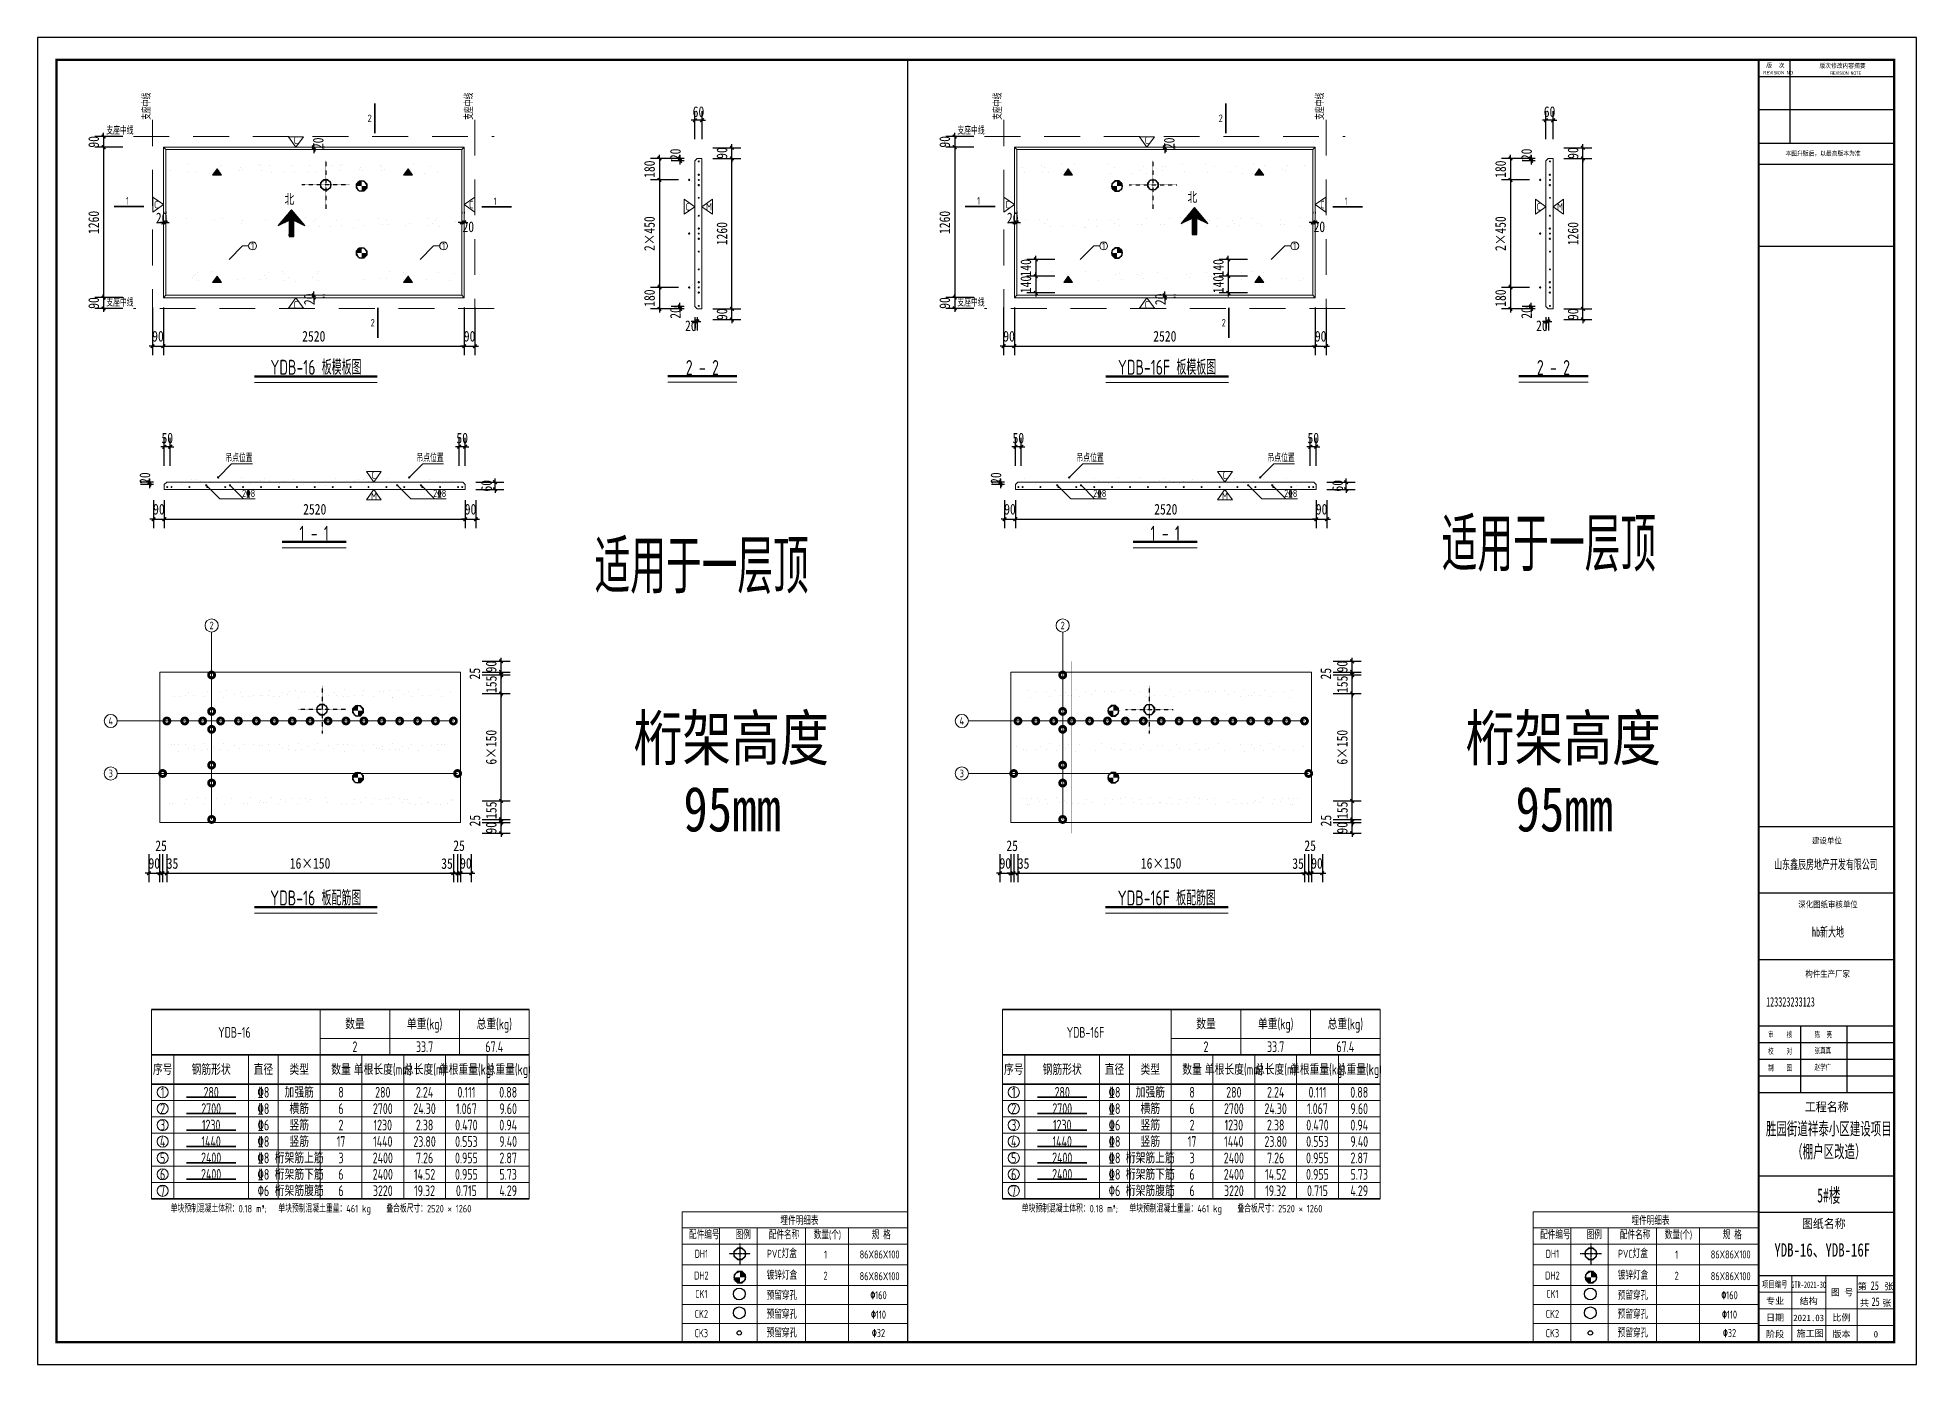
# Model space of a CAD drawing. Header units: millimetres. Extents: x 514 to 31055, y 121 to 26754.
# Drawn here: x 514 to 16250, y 121 to 11235 of the extents above; entities that cross this region are included whole.
import ezdxf
from ezdxf.enums import TextEntityAlignment as Align

# ---------------------------------------------------------------- set-up
doc = ezdxf.new("R2010")
doc.units = ezdxf.units.MM
doc.linetypes.add('DOTE', pattern=[2.42, 2, -0.2, 0.02, -0.2])
doc.linetypes.add('虚线', pattern=[500, 300, -200])
for name, color, linetype in [('000-86线盒详图', 7, 'Continuous'), ('1看线', 7, 'Continuous'), ('a--r1', 92, 'Continuous'), ('PUB_DIM', 3, 'Continuous'), ('PUB_TITLE', 4, 'Continuous'), ('tk1', 177, 'Continuous'), ('公用-图框', 7, 'Continuous'), ('叠合板方向', 7, 'Continuous')]:
    doc.layers.add(name, color=color, linetype=linetype)
for name, color, linetype, lineweight in [('参数表文字', 7, 'Continuous', 18), ('叠合板详图文字', 8, 'Continuous', 18), ('叠合板详图标注', 7, 'Continuous', 18), ('叠合板详图桁架筋', 6, 'Continuous', 35), ('叠合板详图边线', 4, 'Continuous', 18), ('叠合板详图钢筋', 1, 'Continuous', 35), ('图框', 9, 'Continuous', 18), ('拼缝定位线', 7, 'Continuous', 35), ('直线', 7, 'Continuous', 18), ('结构文字', 7, 'Continuous', 15), ('详图剖断线', 7, 'Continuous', 35), ('钢筋表文字', 7, 'Continuous', 18), ('钢筋表粗线', 7, 'Continuous', 35), ('钢筋表边线', 253, 'Continuous', 18), ('钢筋表钢筋', 1, 'Continuous', 35)]:
    doc.layers.add(name, color=color, linetype=linetype, lineweight=lineweight)
doc.styles.add('ARIAL', font='arial.ttf', dxfattribs={"width": 1.2, "height": 2})
doc.styles.add('HT', font='simhei.ttf', dxfattribs={"width": 0.7})
doc.styles.add('SUNTXT', font='', dxfattribs={"height": 2.5})
doc.styles.add('TSSD_Rein', font='TSSDENG', dxfattribs={"width": 0.7, "bigfont": 'HZTXT'})
doc.styles.add('样式 1', font='yjkeng.shx', dxfattribs={"width": 0.7, "height": 250, "bigfont": 'yjkchn.shx'})
doc.styles.add('黑体', font='simhei.ttf', dxfattribs={"width": 0.8})
doc.styles.get('SUNTXT').set_extended_font_data('SimSun')
doc.dimstyles.new('_TCH_ARCH&&30', dxfattribs={"dimtxt": 89.25, "dimasz": 30, "dimexe": 75, "dimexo": 90, "dimgap": 37.875, "dimtad": 1, "dimdec": 0, "dimzin": 0, "dimdsep": 46, "dimtxsty": '黑体', "dimblk": 'ARCHTICK', "dimcen": 0.09, "dimclrt": 7, "dimazin": 2, "dimtfac": 1, "dimtdec": 0, "dimtix": 1, "dimtmove": 2, "dimatfit": 3, "dimfxl": 30, "dimtolj": 1, "dimtzin": 0, "dimarcsym": 0})

msp = doc.modelspace()

# ---------------------------------------------------------------- texts
at = {"layer": '1看线', "color": 6, "linetype": 'Continuous', "style": 'SUNTXT', "width": 0.7}
for s, height, p in [('YDB-16、YDB-16F', 112.266, (15461, 1024.1)), ('25', 71.85, (15901.1, 745.3))]:
    msp.add_text(s, height=height, dxfattribs=at).set_placement(p, align=Align.CENTER)
at = {"layer": '参数表文字', "style": '样式 1', "width": 0.7}
for p in [(1467.6, 1457), (8595.6, 1457)]:
    msp.add_text('     单块预制混凝土体积：0.18 m%%1403%%141;   单块预制混凝土重量：461 kg    叠合板尺寸：2520 × 1260 ', height=62.5, dxfattribs=at).set_placement(p, align=Align.TOP_LEFT)
at = {"layer": '叠合板详图文字', "color": 0, "style": '样式 1', "width": 0.7}
for s, height, p in [('YDB-16 板模板图', 125, (2845.3, 8411)), ('2 - 2', 125, (6081.5, 8409.4)), ('YDB-16F 板模板图', 125, (9973.4, 8411)), ('2 - 2', 125, (13209.5, 8409.4)), ('适用于一层顶', 450, (13171.8, 6763.5)), ('1 - 1', 125, (2830.3, 7021.2)), ('1 - 1', 125, (9958.3, 7021.2)), ('适用于一层顶', 450, (6075.6, 6578)), ('YDB-16 板配筋图', 125, (2843.4, 3966)), ('YDB-16F 板配筋图', 125, (9971.4, 3966))]:
    msp.add_text(s, height=height, dxfattribs=at).set_placement(p, align=Align.CENTER)
at = {"layer": '叠合板详图标注', "style": '样式 1', "width": 0.7}
for p in [(3312.2, 10559.1), (10440.3, 10559.1), (3337.5, 8846.5), (10465.5, 8846.5)]:
    msp.add_text('2', height=62.5, dxfattribs=at).set_placement(p, align=Align.MIDDLE_RIGHT)
for s, p in [('C', (2677.2, 10375.5)), ('C', (9805.3, 10375.5)), ('C', (1508.3, 9836.6)), ('C', (4146.1, 9836.6)), ('C', (5959.6, 9817.9)), ('M', (6137.4, 9817.9)), ('C', (8636.3, 9836.6)), ('C', (11274.2, 9836.6)), ('C', (13087.7, 9817.9)), ('M', (13265.5, 9817.9)), ('C', (2677.2, 8997.6)), ('C', (9805.3, 8997.6)), ('C', (3330.3, 7569.9)), ('C', (10458.3, 7569.9)), ('M', (3330.3, 7392.1)), ('M', (10458.3, 7392.1)), ('2', (1971.4, 6311)), ('2', (9099.4, 6311)), ('4', (1126.4, 5510.7)), ('4', (8254.4, 5510.7)), ('3', (1126.4, 5071)), ('3', (8254.4, 5071))]:
    msp.add_text(s, height=62.5, dxfattribs=at).set_placement(p, align=Align.MIDDLE_CENTER)
for p in [(1279.7, 9836.3), (4358.2, 9833.2), (8407.7, 9836.3), (11486.3, 9833.2)]:
    msp.add_text('1', height=62.5, dxfattribs=at).set_placement(p, align=Align.RIGHT)
at = {"layer": '拼缝定位线', "color": 8, "style": '样式 1', "width": 0.7}
for p in [(1460.4, 10546.6), (4160.4, 10546.6), (8588.4, 10546.6), (11288.4, 10546.6)]:
    msp.add_text('支座中线', height=62.5, rotation=90, dxfattribs=at).set_placement(p)
for p in [(1317.2, 10423.4), (8445.3, 10423.4), (1317.2, 8983.4), (8445.3, 8983.4)]:
    msp.add_text('支座中线', height=62.5, dxfattribs=at).set_placement(p, align=Align.RIGHT)
at = {"layer": '直线', "style": '样式 1', "width": 0.7}
for p in [(2314.6, 9490.3), (3914.6, 9490.3), (9442.7, 9490.3), (11042.7, 9490.3)]:
    msp.add_text('1', height=62.5, dxfattribs=at).set_placement(p, align=Align.MIDDLE_CENTER)
for s, p in [('吊点位置', (2314, 7681.6)), ('吊点位置', (3914, 7681.6)), ('吊点位置', (9442.1, 7681.6)), ('吊点位置', (11042.1, 7681.6)), ('2%%1328', (2336.6, 7386.1)), ('2%%1328', (3936.6, 7386.1)), ('2%%1328', (9464.7, 7386.1)), ('2%%1328', (11064.7, 7386.1))]:
    msp.add_text(s, height=62.5, dxfattribs=at).set_placement(p, align=Align.RIGHT)
at = {"layer": '结构文字', "color": 6, "lineweight": 15, "ltscale": 100, "style": 'TSSD_Rein', "width": 0.7}
for s, p in [('1', (7113.4, 1006.1)), ('1', (14241.4, 1006.1)), ('2', (7113.4, 829.9)), ('2', (14241.4, 829.9))]:
    msp.add_text(s, height=67.5, dxfattribs=at).set_placement(p, align=Align.CENTER)
at = {"layer": '钢筋表文字', "style": '样式 1', "width": 0.7}
for s, p in [('数量', (3171.7, 2972.6)), ('单重(kg)', (3755.1, 2972.6)), ('总重(kg)', (4338.4, 2972.6)), ('数量', (10299.8, 2972.6)), ('单重(kg)', (10883.1, 2972.6)), ('总重(kg)', (11466.4, 2972.6)), ('YDB-16', (2162.6, 2902.3)), ('YDB-16F', (9290.6, 2902.3)), ('2', (3171.7, 2782)), ('33.7', (3755.1, 2782)), ('67.4', (4338.4, 2782)), ('2', (10299.8, 2782)), ('33.7', (10883.1, 2782)), ('67.4', (11466.4, 2782)), ('序号', (1561.3, 2591.4)), ('钢筋形状', (1967.6, 2591.4)), ('直径', (2405.1, 2591.4)), ('类型', (2705.1, 2591.4)), ('数量', (3055.1, 2591.4)), ('单根长度(mm)', (3405.1, 2591.4)), ('总长度(m)', (3755.1, 2591.4)), ('单根重量(kg)', (4105.1, 2591.4)), ('总重量(kg)', (4455.1, 2591.4)), ('序号', (8689.4, 2591.4)), ('钢筋形状', (9095.6, 2591.4)), ('直径', (9533.1, 2591.4)), ('类型', (9833.1, 2591.4)), ('数量', (10183.1, 2591.4)), ('单根长度(mm)', (10533.1, 2591.4)), ('总长度(m)', (10883.1, 2591.4)), ('单根重量(kg)', (11233.1, 2591.4)), ('总重量(kg)', (11583.1, 2591.4)), ('1', (1561.3, 2400.8)), ('280', (1967.6, 2400.8)), ('%%1328', (2405.1, 2400.8)), ('加强筋', (2705.1, 2400.8)), ('8', (3055.1, 2400.8)), ('280', (3405.1, 2400.8)), ('2.24', (3755.1, 2400.8)), ('0.111', (4105.1, 2400.8)), ('0.88', (4455.1, 2400.8)), ('1', (8689.4, 2400.8)), ('280', (9095.6, 2400.8)), ('%%1328', (9533.1, 2400.8)), ('加强筋', (9833.1, 2400.8)), ('8', (10183.1, 2400.8)), ('280', (10533.1, 2400.8)), ('2.24', (10883.1, 2400.8)), ('0.111', (11233.1, 2400.8)), ('0.88', (11583.1, 2400.8)), ('2', (1561.3, 2263.3)), ('2700', (1967.6, 2263.3)), ('%%1328', (2405.1, 2263.3)), ('横筋', (2705.1, 2263.3)), ('6', (3055.1, 2263.3)), ('2700', (3405.1, 2263.3)), ('24.30', (3755.1, 2263.3)), ('1.067', (4105.1, 2263.3)), ('9.60', (4455.1, 2263.3)), ('2', (8689.4, 2263.3)), ('2700', (9095.6, 2263.3)), ('%%1328', (9533.1, 2263.3)), ('横筋', (9833.1, 2263.3)), ('6', (10183.1, 2263.3)), ('2700', (10533.1, 2263.3)), ('24.30', (10883.1, 2263.3)), ('1.067', (11233.1, 2263.3)), ('9.60', (11583.1, 2263.3)), ('3', (1561.3, 2125.8)), ('1230', (1967.6, 2125.8)), ('%%1326', (2405.1, 2125.8)), ('竖筋', (2705.1, 2125.8)), ('2', (3055.1, 2125.8)), ('1230', (3405.1, 2125.8)), ('2.38', (3755.1, 2125.8)), ('0.470', (4105.1, 2125.8)), ('0.94', (4455.1, 2125.8)), ('3', (8689.4, 2125.8)), ('1230', (9095.6, 2125.8)), ('%%1326', (9533.1, 2125.8)), ('竖筋', (9833.1, 2125.8)), ('2', (10183.1, 2125.8)), ('1230', (10533.1, 2125.8)), ('2.38', (10883.1, 2125.8)), ('0.470', (11233.1, 2125.8)), ('0.94', (11583.1, 2125.8)), ('4', (1561.3, 1988.3)), ('5', (1561.3, 1850.8)), ('2400', (1967.6, 1850.8)), ('1440', (1967.6, 1988.3)), ('%%1328', (2405.1, 1988.3)), ('%%1328', (2405.1, 1850.8)), ('桁架筋上筋', (2705.1, 1850.8)), ('竖筋', (2705.1, 1988.3)), ('17', (3055.1, 1988.3)), ('3', (3055.1, 1850.8)), ('2400', (3405.1, 1850.8)), ('1440', (3405.1, 1988.3)), ('23.80', (3755.1, 1988.3)), ('7.26', (3755.1, 1850.8)), ('0.955', (4105.1, 1850.8)), ('0.553', (4105.1, 1988.3)), ('2.87', (4455.1, 1850.8)), ('9.40', (4455.1, 1988.3)), ('4', (8689.4, 1988.3)), ('5', (8689.4, 1850.8)), ('2400', (9095.6, 1850.8)), ('1440', (9095.6, 1988.3)), ('%%1328', (9533.1, 1988.3)), ('%%1328', (9533.1, 1850.8)), ('桁架筋上筋', (9833.1, 1850.8)), ('竖筋', (9833.1, 1988.3)), ('17', (10183.1, 1988.3)), ('3', (10183.1, 1850.8)), ('2400', (10533.1, 1850.8)), ('1440', (10533.1, 1988.3)), ('23.80', (10883.1, 1988.3)), ('7.26', (10883.1, 1850.8)), ('0.955', (11233.1, 1850.8)), ('0.553', (11233.1, 1988.3)), ('2.87', (11583.1, 1850.8)), ('9.40', (11583.1, 1988.3)), ('6', (1561.3, 1713.3)), ('2400', (1967.6, 1713.3)), ('%%1328', (2405.1, 1713.3)), ('桁架筋下筋', (2705.1, 1713.3)), ('6', (3055.1, 1713.3)), ('2400', (3405.1, 1713.3)), ('14.52', (3755.1, 1713.3)), ('0.955', (4105.1, 1713.3)), ('5.73', (4455.1, 1713.3)), ('6', (8689.4, 1713.3)), ('2400', (9095.6, 1713.3)), ('%%1328', (9533.1, 1713.3)), ('桁架筋下筋', (9833.1, 1713.3)), ('6', (10183.1, 1713.3)), ('2400', (10533.1, 1713.3)), ('14.52', (10883.1, 1713.3)), ('0.955', (11233.1, 1713.3)), ('5.73', (11583.1, 1713.3)), ('7', (1561.3, 1575.8)), ('%%1306', (2405.1, 1575.8)), ('桁架筋腹筋', (2705.1, 1575.8)), ('6', (3055.1, 1575.8)), ('3220', (3405.1, 1575.8)), ('19.32', (3755.1, 1575.8)), ('0.715', (4105.1, 1575.8)), ('4.29', (4455.1, 1575.8)), ('7', (8689.4, 1575.8)), ('%%1306', (9533.1, 1575.8)), ('桁架筋腹筋', (9833.1, 1575.8)), ('6', (10183.1, 1575.8)), ('3220', (10533.1, 1575.8)), ('19.32', (10883.1, 1575.8)), ('0.715', (11233.1, 1575.8)), ('4.29', (11583.1, 1575.8))]:
    msp.add_text(s, height=90, dxfattribs=at).set_placement(p, align=Align.MIDDLE_CENTER)

# ---------------------------------------------------------------- blocks, each defined once
blk = doc.blocks.new('_ArchTick')
at = {"color": 0, "const_width": 0.4}
blk.add_lwpolyline([(-0.5, -0.5), (0.5, 0.5)], dxfattribs=at)
blk = doc.blocks.new('*D361')
at = {"layer": 'Defpoints', "color": 0, "transparency": 16777216}
for p in [(1317, 10407), (1067, 10317), (1317, 10317)]:
    blk.add_point(p, dxfattribs=at)
at = {"layer": 'PUB_DIM', "color": 0, "lineweight": -2, "transparency": 16777216}
for p, q in [((1227, 10407), (992, 10407)), ((1067, 10407), (1067, 10437)), ((1067, 10407), (1067, 10317)), ((1227, 10317), (992, 10317)), ((1067, 10317), (1067, 10287))]:
    blk.add_line(p, q, dxfattribs=at)
at = {"layer": 'PUB_DIM', "color": 0, "lineweight": -2, "transparency": 16777216, "xscale": 30, "yscale": 30, "zscale": 30}
for p, rotation in [((1067, 10407), 270), ((1067, 10317), 90)]:
    blk.add_blockref('_ArchTick', p, dxfattribs=dict(at, rotation=rotation))
at = {"layer": 'PUB_DIM', "color": 7, "transparency": 16777216, "insert": (984, 10362), "char_height": 89.2, "attachment_point": 5, "rotation": 90, "style": '黑体'}
blk.add_mtext('\\A1;90', dxfattribs=at)
blk = doc.blocks.new('*D362')
at = {"layer": 'Defpoints', "color": 0, "transparency": 16777216}
for p in [(1317, 9057), (1067, 8967), (1317, 8967)]:
    blk.add_point(p, dxfattribs=at)
at = {"layer": 'PUB_DIM', "color": 0, "lineweight": -2, "transparency": 16777216}
for p, q in [((1227, 9057), (992, 9057)), ((1067, 9057), (1067, 9087)), ((1067, 9057), (1067, 8967)), ((1227, 8967), (992, 8967)), ((1067, 8967), (1067, 8937))]:
    blk.add_line(p, q, dxfattribs=at)
at = {"layer": 'PUB_DIM', "color": 0, "lineweight": -2, "transparency": 16777216, "xscale": 30, "yscale": 30, "zscale": 30}
for p, rotation in [((1067, 9057), 270), ((1067, 8967), 90)]:
    blk.add_blockref('_ArchTick', p, dxfattribs=dict(at, rotation=rotation))
at = {"layer": 'PUB_DIM', "color": 7, "transparency": 16777216, "insert": (984, 9012), "char_height": 89.2, "attachment_point": 5, "rotation": 90, "style": '黑体'}
blk.add_mtext('\\A1;90', dxfattribs=at)
blk = doc.blocks.new('*D318')
at = {"layer": 'Defpoints', "color": 0, "transparency": 16777216}
for p in [(1567, 9063), (4087, 9063), (4087, 8650)]:
    blk.add_point(p, dxfattribs=at)
at = {"layer": 'PUB_DIM', "color": 0, "lineweight": -2, "transparency": 16777216}
for p, q in [((1567, 8973), (1567, 8575)), ((4087, 8973), (4087, 8575)), ((1567, 8650), (4087, 8650))]:
    blk.add_line(p, q, dxfattribs=at)
at = {"layer": 'PUB_DIM', "color": 0, "lineweight": -2, "transparency": 16777216, "xscale": 30, "yscale": 30, "zscale": 30, "rotation": 180}
blk.add_blockref('_ArchTick', (1567, 8650), dxfattribs=at)
at = {"layer": 'PUB_DIM', "color": 0, "lineweight": -2, "transparency": 16777216, "xscale": 30, "yscale": 30, "zscale": 30}
blk.add_blockref('_ArchTick', (4087, 8650), dxfattribs=at)
at = {"layer": 'PUB_DIM', "color": 7, "transparency": 16777216, "insert": (2827, 8733), "char_height": 89.2, "attachment_point": 5, "style": '黑体'}
blk.add_mtext('\\A1;2520', dxfattribs=at)
blk = doc.blocks.new('*D319')
at = {"layer": 'Defpoints', "color": 0, "transparency": 16777216}
for p in [(1317, 10317), (1067, 9057), (1317, 9057)]:
    blk.add_point(p, dxfattribs=at)
at = {"layer": 'PUB_DIM', "color": 0, "lineweight": -2, "transparency": 16777216}
for p, q in [((1227, 10317), (992, 10317)), ((1067, 10317), (1067, 9057)), ((1227, 9057), (992, 9057))]:
    blk.add_line(p, q, dxfattribs=at)
at = {"layer": 'PUB_DIM', "color": 0, "lineweight": -2, "transparency": 16777216, "xscale": 30, "yscale": 30, "zscale": 30}
for p, rotation in [((1067, 10317), 90), ((1067, 9057), 270)]:
    blk.add_blockref('_ArchTick', p, dxfattribs=dict(at, rotation=rotation))
at = {"layer": 'PUB_DIM', "color": 7, "transparency": 16777216, "insert": (984, 9687), "char_height": 89.2, "attachment_point": 5, "rotation": 90, "style": '黑体'}
blk.add_mtext('\\A1;1260', dxfattribs=at)
blk = doc.blocks.new('*D320')
at = {"layer": 'Defpoints', "color": 0, "transparency": 16777216}
for p in [(2827, 9077), (2827, 9077), (2827, 9057)]:
    blk.add_point(p, dxfattribs=at)
at = {"layer": 'PUB_DIM', "color": 0, "lineweight": -2, "transparency": 16777216}
for p, q in [((2827, 9077), (2827, 9107)), ((2827, 9057), (2827, 9077)), ((2827, 9057), (2827, 9027)), ((2917, 9077), (2902, 9077)), ((2917, 9057), (2902, 9057))]:
    blk.add_line(p, q, dxfattribs=at)
at = {"layer": 'PUB_DIM', "color": 0, "lineweight": -2, "transparency": 16777216, "xscale": 30, "yscale": 30, "zscale": 30}
for p, rotation in [((2827, 9077), 270), ((2827, 9057), 90)]:
    blk.add_blockref('_ArchTick', p, dxfattribs=dict(at, rotation=rotation))
at = {"layer": 'PUB_DIM', "color": 7, "transparency": 16777216, "insert": (2790, 9043), "char_height": 89.2, "attachment_point": 5, "rotation": 90, "style": '黑体'}
blk.add_mtext('\\A1;20', dxfattribs=at)
blk = doc.blocks.new('*D321')
at = {"layer": 'Defpoints', "color": 0, "transparency": 16777216}
for p in [(2827, 10317), (2827, 10297), (2827, 10297)]:
    blk.add_point(p, dxfattribs=at)
at = {"layer": 'PUB_DIM', "color": 0, "lineweight": -2, "transparency": 16777216}
for p, q in [((2827, 10317), (2827, 10347)), ((2827, 10317), (2827, 10297)), ((2827, 10297), (2827, 10267)), ((2917, 10317), (2902, 10317)), ((2917, 10297), (2902, 10297))]:
    blk.add_line(p, q, dxfattribs=at)
at = {"layer": 'PUB_DIM', "color": 0, "lineweight": -2, "transparency": 16777216, "xscale": 30, "yscale": 30, "zscale": 30}
for p, rotation in [((2827, 10317), 270), ((2827, 10297), 90)]:
    blk.add_blockref('_ArchTick', p, dxfattribs=dict(at, rotation=rotation))
at = {"layer": 'PUB_DIM', "color": 7, "transparency": 16777216, "insert": (2864, 10350), "char_height": 89.2, "attachment_point": 5, "rotation": 90, "style": '黑体'}
blk.add_mtext('\\A1;20', dxfattribs=at)
blk = doc.blocks.new('*D322')
at = {"layer": 'Defpoints', "color": 0, "transparency": 16777216}
for p in [(1567, 9687), (1587, 9687), (1587, 9687)]:
    blk.add_point(p, dxfattribs=at)
at = {"layer": 'PUB_DIM', "color": 0, "lineweight": -2, "transparency": 16777216}
for p, q in [((1567, 9777), (1567, 9762)), ((1587, 9777), (1587, 9762)), ((1567, 9687), (1537, 9687)), ((1567, 9687), (1587, 9687)), ((1587, 9687), (1617, 9687))]:
    blk.add_line(p, q, dxfattribs=at)
at = {"layer": 'PUB_DIM', "color": 0, "lineweight": -2, "transparency": 16777216, "xscale": 30, "yscale": 30, "zscale": 30}
blk.add_blockref('_ArchTick', (1567, 9687), dxfattribs=at)
at = {"layer": 'PUB_DIM', "color": 0, "lineweight": -2, "transparency": 16777216, "xscale": 30, "yscale": 30, "zscale": 30, "rotation": 180}
blk.add_blockref('_ArchTick', (1587, 9687), dxfattribs=at)
at = {"layer": 'PUB_DIM', "color": 7, "transparency": 16777216, "insert": (1553, 9724), "char_height": 89.2, "attachment_point": 5, "style": '黑体'}
blk.add_mtext('\\A1;20', dxfattribs=at)
blk = doc.blocks.new('*D323')
at = {"layer": 'Defpoints', "color": 0, "transparency": 16777216}
for p in [(4067, 9687), (4067, 9687), (4087, 9687)]:
    blk.add_point(p, dxfattribs=at)
at = {"layer": 'PUB_DIM', "color": 0, "lineweight": -2, "transparency": 16777216}
for p, q in [((4067, 9777), (4067, 9762)), ((4087, 9777), (4087, 9762)), ((4067, 9687), (4037, 9687)), ((4087, 9687), (4067, 9687)), ((4087, 9687), (4117, 9687))]:
    blk.add_line(p, q, dxfattribs=at)
at = {"layer": 'PUB_DIM', "color": 0, "lineweight": -2, "transparency": 16777216, "xscale": 30, "yscale": 30, "zscale": 30}
blk.add_blockref('_ArchTick', (4067, 9687), dxfattribs=at)
at = {"layer": 'PUB_DIM', "color": 0, "lineweight": -2, "transparency": 16777216, "xscale": 30, "yscale": 30, "zscale": 30, "rotation": 180}
blk.add_blockref('_ArchTick', (4087, 9687), dxfattribs=at)
at = {"layer": 'PUB_DIM', "color": 7, "transparency": 16777216, "insert": (4121, 9650), "char_height": 89.2, "attachment_point": 5, "style": '黑体'}
blk.add_mtext('\\A1;20', dxfattribs=at)
blk = doc.blocks.new('*D324')
at = {"layer": 'Defpoints', "color": 0, "transparency": 16777216}
for p in [(1477, 9063), (1567, 9063), (1567, 8650)]:
    blk.add_point(p, dxfattribs=at)
at = {"layer": 'PUB_DIM', "color": 0, "lineweight": -2, "transparency": 16777216}
for p, q in [((1477, 8973), (1477, 8575)), ((1567, 8973), (1567, 8575)), ((1477, 8650), (1447, 8650)), ((1477, 8650), (1567, 8650)), ((1567, 8650), (1597, 8650))]:
    blk.add_line(p, q, dxfattribs=at)
at = {"layer": 'PUB_DIM', "color": 0, "lineweight": -2, "transparency": 16777216, "xscale": 30, "yscale": 30, "zscale": 30}
blk.add_blockref('_ArchTick', (1477, 8650), dxfattribs=at)
at = {"layer": 'PUB_DIM', "color": 0, "lineweight": -2, "transparency": 16777216, "xscale": 30, "yscale": 30, "zscale": 30, "rotation": 180}
blk.add_blockref('_ArchTick', (1567, 8650), dxfattribs=at)
at = {"layer": 'PUB_DIM', "color": 7, "transparency": 16777216, "insert": (1522, 8733), "char_height": 89.2, "attachment_point": 5, "style": '黑体'}
blk.add_mtext('\\A1;90', dxfattribs=at)
blk = doc.blocks.new('*D325')
at = {"layer": 'Defpoints', "color": 0, "transparency": 16777216}
for p in [(4087, 9063), (4177, 9063), (4177, 8650)]:
    blk.add_point(p, dxfattribs=at)
at = {"layer": 'PUB_DIM', "color": 0, "lineweight": -2, "transparency": 16777216}
for p, q in [((4087, 8973), (4087, 8575)), ((4177, 8973), (4177, 8575)), ((4087, 8650), (4057, 8650)), ((4087, 8650), (4177, 8650)), ((4177, 8650), (4207, 8650))]:
    blk.add_line(p, q, dxfattribs=at)
at = {"layer": 'PUB_DIM', "color": 0, "lineweight": -2, "transparency": 16777216, "xscale": 30, "yscale": 30, "zscale": 30}
blk.add_blockref('_ArchTick', (4087, 8650), dxfattribs=at)
at = {"layer": 'PUB_DIM', "color": 0, "lineweight": -2, "transparency": 16777216, "xscale": 30, "yscale": 30, "zscale": 30, "rotation": 180}
blk.add_blockref('_ArchTick', (4177, 8650), dxfattribs=at)
at = {"layer": 'PUB_DIM', "color": 7, "transparency": 16777216, "insert": (4132, 8733), "char_height": 89.2, "attachment_point": 5, "style": '黑体'}
blk.add_mtext('\\A1;90', dxfattribs=at)
blk = doc.blocks.new('*D326')
at = {"layer": 'Defpoints', "color": 0, "transparency": 16777216}
for p in [(1575, 7451), (4095, 7451), (4095, 7201)]:
    blk.add_point(p, dxfattribs=at)
at = {"layer": 'PUB_DIM', "color": 0, "lineweight": -2, "transparency": 16777216}
for p, q in [((1575, 7361), (1575, 7126)), ((4095, 7361), (4095, 7126)), ((1575, 7201), (4095, 7201))]:
    blk.add_line(p, q, dxfattribs=at)
at = {"layer": 'PUB_DIM', "color": 0, "lineweight": -2, "transparency": 16777216, "xscale": 30, "yscale": 30, "zscale": 30, "rotation": 180}
blk.add_blockref('_ArchTick', (1575, 7201), dxfattribs=at)
at = {"layer": 'PUB_DIM', "color": 0, "lineweight": -2, "transparency": 16777216, "xscale": 30, "yscale": 30, "zscale": 30}
blk.add_blockref('_ArchTick', (4095, 7201), dxfattribs=at)
at = {"layer": 'PUB_DIM', "color": 7, "transparency": 16777216, "insert": (2835, 7284), "char_height": 89.2, "attachment_point": 5, "style": '黑体'}
blk.add_mtext('\\A1;2520', dxfattribs=at)
blk = doc.blocks.new('*D327')
at = {"layer": 'Defpoints', "color": 0, "transparency": 16777216}
for p in [(4095, 7511), (4095, 7451), (4345, 7511)]:
    blk.add_point(p, dxfattribs=at)
at = {"layer": 'PUB_DIM', "color": 0, "lineweight": -2, "transparency": 16777216}
for p, q in [((4185, 7511), (4420, 7511)), ((4185, 7451), (4420, 7451)), ((4345, 7511), (4345, 7541)), ((4345, 7451), (4345, 7511)), ((4345, 7451), (4345, 7421))]:
    blk.add_line(p, q, dxfattribs=at)
at = {"layer": 'PUB_DIM', "color": 0, "lineweight": -2, "transparency": 16777216, "xscale": 30, "yscale": 30, "zscale": 30}
for p, rotation in [((4345, 7511), 270), ((4345, 7451), 90)]:
    blk.add_blockref('_ArchTick', p, dxfattribs=dict(at, rotation=rotation))
at = {"layer": 'PUB_DIM', "color": 7, "transparency": 16777216, "insert": (4274, 7481), "char_height": 89.2, "attachment_point": 5, "rotation": 90, "style": '黑体'}
blk.add_mtext('\\A1;60', dxfattribs=at)
blk = doc.blocks.new('*D328')
at = {"layer": 'Defpoints', "color": 0, "transparency": 16777216}
for p in [(1450, 7491), (1575, 7511), (1575, 7491)]:
    blk.add_point(p, dxfattribs=at)
at = {"layer": 'PUB_DIM', "color": 0, "lineweight": -2, "transparency": 16777216}
for p, q in [((1485, 7511), (1375, 7511)), ((1485, 7491), (1375, 7491)), ((1450, 7511), (1450, 7541)), ((1450, 7511), (1450, 7491)), ((1450, 7491), (1450, 7461))]:
    blk.add_line(p, q, dxfattribs=at)
at = {"layer": 'PUB_DIM', "color": 0, "lineweight": -2, "transparency": 16777216, "xscale": 30, "yscale": 30, "zscale": 30}
for p, rotation in [((1450, 7511), 270), ((1450, 7491), 90)]:
    blk.add_blockref('_ArchTick', p, dxfattribs=dict(at, rotation=rotation))
at = {"layer": 'PUB_DIM', "color": 7, "transparency": 16777216, "insert": (1413, 7545), "char_height": 89.2, "attachment_point": 5, "rotation": 90, "style": '黑体'}
blk.add_mtext('\\A1;20', dxfattribs=at)
blk = doc.blocks.new('*D329')
at = {"layer": 'Defpoints', "color": 0, "transparency": 16777216}
for p in [(1485, 7451), (1575, 7451), (1575, 7201)]:
    blk.add_point(p, dxfattribs=at)
at = {"layer": 'PUB_DIM', "color": 0, "lineweight": -2, "transparency": 16777216}
for p, q in [((1485, 7361), (1485, 7126)), ((1575, 7361), (1575, 7126)), ((1485, 7201), (1455, 7201)), ((1485, 7201), (1575, 7201)), ((1575, 7201), (1605, 7201))]:
    blk.add_line(p, q, dxfattribs=at)
at = {"layer": 'PUB_DIM', "color": 0, "lineweight": -2, "transparency": 16777216, "xscale": 30, "yscale": 30, "zscale": 30}
blk.add_blockref('_ArchTick', (1485, 7201), dxfattribs=at)
at = {"layer": 'PUB_DIM', "color": 0, "lineweight": -2, "transparency": 16777216, "xscale": 30, "yscale": 30, "zscale": 30, "rotation": 180}
blk.add_blockref('_ArchTick', (1575, 7201), dxfattribs=at)
at = {"layer": 'PUB_DIM', "color": 7, "transparency": 16777216, "insert": (1530, 7284), "char_height": 89.2, "attachment_point": 5, "style": '黑体'}
blk.add_mtext('\\A1;90', dxfattribs=at)
blk = doc.blocks.new('*D330')
at = {"layer": 'Defpoints', "color": 0, "transparency": 16777216}
for p in [(4095, 7451), (4185, 7451), (4185, 7201)]:
    blk.add_point(p, dxfattribs=at)
at = {"layer": 'PUB_DIM', "color": 0, "lineweight": -2, "transparency": 16777216}
for p, q in [((4095, 7361), (4095, 7126)), ((4185, 7361), (4185, 7126)), ((4095, 7201), (4065, 7201)), ((4095, 7201), (4185, 7201)), ((4185, 7201), (4215, 7201))]:
    blk.add_line(p, q, dxfattribs=at)
at = {"layer": 'PUB_DIM', "color": 0, "lineweight": -2, "transparency": 16777216, "xscale": 30, "yscale": 30, "zscale": 30}
blk.add_blockref('_ArchTick', (4095, 7201), dxfattribs=at)
at = {"layer": 'PUB_DIM', "color": 0, "lineweight": -2, "transparency": 16777216, "xscale": 30, "yscale": 30, "zscale": 30, "rotation": 180}
blk.add_blockref('_ArchTick', (4185, 7201), dxfattribs=at)
at = {"layer": 'PUB_DIM', "color": 7, "transparency": 16777216, "insert": (4140, 7284), "char_height": 89.2, "attachment_point": 5, "style": '黑体'}
blk.add_mtext('\\A1;90', dxfattribs=at)
blk = doc.blocks.new('*D331')
at = {"layer": 'Defpoints', "color": 0, "transparency": 16777216}
for p in [(1575, 7808), (1575, 7558), (1625, 7558)]:
    blk.add_point(p, dxfattribs=at)
at = {"layer": 'PUB_DIM', "color": 0, "lineweight": -2, "transparency": 16777216}
for p, q in [((1575, 7648), (1575, 7883)), ((1625, 7648), (1625, 7883)), ((1575, 7808), (1545, 7808)), ((1625, 7808), (1575, 7808)), ((1625, 7808), (1655, 7808))]:
    blk.add_line(p, q, dxfattribs=at)
at = {"layer": 'PUB_DIM', "color": 0, "lineweight": -2, "transparency": 16777216, "xscale": 30, "yscale": 30, "zscale": 30}
blk.add_blockref('_ArchTick', (1575, 7808), dxfattribs=at)
at = {"layer": 'PUB_DIM', "color": 0, "lineweight": -2, "transparency": 16777216, "xscale": 30, "yscale": 30, "zscale": 30, "rotation": 180}
blk.add_blockref('_ArchTick', (1625, 7808), dxfattribs=at)
at = {"layer": 'PUB_DIM', "color": 7, "transparency": 16777216, "insert": (1600, 7880), "char_height": 89.2, "attachment_point": 5, "style": '黑体'}
blk.add_mtext('\\A1;50', dxfattribs=at)
blk = doc.blocks.new('*D332')
at = {"layer": 'Defpoints', "color": 0, "transparency": 16777216}
for p in [(4045, 7808), (4045, 7558), (4095, 7558)]:
    blk.add_point(p, dxfattribs=at)
at = {"layer": 'PUB_DIM', "color": 0, "lineweight": -2, "transparency": 16777216}
for p, q in [((4045, 7648), (4045, 7883)), ((4095, 7648), (4095, 7883)), ((4045, 7808), (4015, 7808)), ((4095, 7808), (4045, 7808)), ((4095, 7808), (4125, 7808))]:
    blk.add_line(p, q, dxfattribs=at)
at = {"layer": 'PUB_DIM', "color": 0, "lineweight": -2, "transparency": 16777216, "xscale": 30, "yscale": 30, "zscale": 30}
blk.add_blockref('_ArchTick', (4045, 7808), dxfattribs=at)
at = {"layer": 'PUB_DIM', "color": 0, "lineweight": -2, "transparency": 16777216, "xscale": 30, "yscale": 30, "zscale": 30, "rotation": 180}
blk.add_blockref('_ArchTick', (4095, 7808), dxfattribs=at)
at = {"layer": 'PUB_DIM', "color": 7, "transparency": 16777216, "insert": (4070, 7880), "char_height": 89.2, "attachment_point": 5, "style": '黑体'}
blk.add_mtext('\\A1;50', dxfattribs=at)
blk = doc.blocks.new('*D341')
at = {"layer": 'Defpoints', "color": 0, "transparency": 16777216}
for p in [(6079, 8963), (6079, 8873), (6329, 8963)]:
    blk.add_point(p, dxfattribs=at)
at = {"layer": 'PUB_DIM', "color": 0, "lineweight": -2, "transparency": 16777216}
for p, q in [((6329, 8963), (6329, 8993)), ((6169, 8963), (6404, 8963)), ((6169, 8873), (6404, 8873)), ((6329, 8873), (6329, 8963)), ((6329, 8873), (6329, 8843))]:
    blk.add_line(p, q, dxfattribs=at)
at = {"layer": 'PUB_DIM', "color": 0, "lineweight": -2, "transparency": 16777216, "xscale": 30, "yscale": 30, "zscale": 30}
for p, rotation in [((6329, 8963), 270), ((6329, 8873), 90)]:
    blk.add_blockref('_ArchTick', p, dxfattribs=dict(at, rotation=rotation))
at = {"layer": 'PUB_DIM', "color": 7, "transparency": 16777216, "insert": (6246, 8918), "char_height": 89.2, "attachment_point": 5, "rotation": 90, "style": '黑体'}
blk.add_mtext('\\A1;90', dxfattribs=at)
blk = doc.blocks.new('*D342')
at = {"layer": 'Defpoints', "color": 0, "transparency": 16777216}
for p in [(6079, 10223), (6329, 10223), (6079, 8963)]:
    blk.add_point(p, dxfattribs=at)
at = {"layer": 'PUB_DIM', "color": 0, "lineweight": -2, "transparency": 16777216}
for p, q in [((6169, 10223), (6404, 10223)), ((6329, 8963), (6329, 10223)), ((6169, 8963), (6404, 8963))]:
    blk.add_line(p, q, dxfattribs=at)
at = {"layer": 'PUB_DIM', "color": 0, "lineweight": -2, "transparency": 16777216, "xscale": 30, "yscale": 30, "zscale": 30}
for p, rotation in [((6329, 10223), 90), ((6329, 8963), 270)]:
    blk.add_blockref('_ArchTick', p, dxfattribs=dict(at, rotation=rotation))
at = {"layer": 'PUB_DIM', "color": 7, "transparency": 16777216, "insert": (6246, 9593), "char_height": 89.2, "attachment_point": 5, "rotation": 90, "style": '黑体'}
blk.add_mtext('\\A1;1260', dxfattribs=at)
blk = doc.blocks.new('*D343')
at = {"layer": 'Defpoints', "color": 0, "transparency": 16777216}
for p in [(6079, 10313), (6329, 10313), (6079, 10223)]:
    blk.add_point(p, dxfattribs=at)
at = {"layer": 'PUB_DIM', "color": 0, "lineweight": -2, "transparency": 16777216}
for p, q in [((6169, 10313), (6404, 10313)), ((6329, 10313), (6329, 10343)), ((6329, 10223), (6329, 10313)), ((6169, 10223), (6404, 10223)), ((6329, 10223), (6329, 10193))]:
    blk.add_line(p, q, dxfattribs=at)
at = {"layer": 'PUB_DIM', "color": 0, "lineweight": -2, "transparency": 16777216, "xscale": 30, "yscale": 30, "zscale": 30}
for p, rotation in [((6329, 10313), 270), ((6329, 10223), 90)]:
    blk.add_blockref('_ArchTick', p, dxfattribs=dict(at, rotation=rotation))
at = {"layer": 'PUB_DIM', "color": 7, "transparency": 16777216, "insert": (6246, 10268), "char_height": 89.2, "attachment_point": 5, "rotation": 90, "style": '黑体'}
blk.add_mtext('\\A1;90', dxfattribs=at)
blk = doc.blocks.new('*D344')
at = {"layer": 'Defpoints', "color": 0, "transparency": 16777216}
for p in [(6019, 10543), (6019, 10293), (6079, 10293)]:
    blk.add_point(p, dxfattribs=at)
at = {"layer": 'PUB_DIM', "color": 0, "lineweight": -2, "transparency": 16777216}
for p, q in [((6019, 10383), (6019, 10618)), ((6079, 10383), (6079, 10618)), ((6019, 10543), (5989, 10543)), ((6079, 10543), (6019, 10543)), ((6079, 10543), (6109, 10543))]:
    blk.add_line(p, q, dxfattribs=at)
at = {"layer": 'PUB_DIM', "color": 0, "lineweight": -2, "transparency": 16777216, "xscale": 30, "yscale": 30, "zscale": 30}
blk.add_blockref('_ArchTick', (6019, 10543), dxfattribs=at)
at = {"layer": 'PUB_DIM', "color": 0, "lineweight": -2, "transparency": 16777216, "xscale": 30, "yscale": 30, "zscale": 30, "rotation": 180}
blk.add_blockref('_ArchTick', (6079, 10543), dxfattribs=at)
at = {"layer": 'PUB_DIM', "color": 7, "transparency": 16777216, "insert": (6049, 10614), "char_height": 89.2, "attachment_point": 5, "style": '黑体'}
blk.add_mtext('\\A1;60', dxfattribs=at)
blk = doc.blocks.new('*D345')
at = {"layer": 'Defpoints', "color": 0, "transparency": 16777216}
for p in [(6019, 8983), (6039, 8983), (6039, 8858)]:
    blk.add_point(p, dxfattribs=at)
at = {"layer": 'PUB_DIM', "color": 0, "lineweight": -2, "transparency": 16777216}
for p, q in [((6019, 8858), (5989, 8858)), ((6019, 8893), (6019, 8783)), ((6019, 8858), (6039, 8858)), ((6039, 8893), (6039, 8783)), ((6039, 8858), (6069, 8858))]:
    blk.add_line(p, q, dxfattribs=at)
at = {"layer": 'PUB_DIM', "color": 0, "lineweight": -2, "transparency": 16777216, "xscale": 30, "yscale": 30, "zscale": 30}
blk.add_blockref('_ArchTick', (6019, 8858), dxfattribs=at)
at = {"layer": 'PUB_DIM', "color": 0, "lineweight": -2, "transparency": 16777216, "xscale": 30, "yscale": 30, "zscale": 30, "rotation": 180}
blk.add_blockref('_ArchTick', (6039, 8858), dxfattribs=at)
at = {"layer": 'PUB_DIM', "color": 7, "transparency": 16777216, "insert": (5985, 8821), "char_height": 89.2, "attachment_point": 5, "style": '黑体'}
blk.add_mtext('\\A1;20', dxfattribs=at)
blk = doc.blocks.new('*D346')
at = {"layer": 'Defpoints', "color": 0, "transparency": 16777216}
for p in [(6019, 8983), (5894, 8963), (6019, 8963)]:
    blk.add_point(p, dxfattribs=at)
at = {"layer": 'PUB_DIM', "color": 0, "lineweight": -2, "transparency": 16777216}
for p, q in [((5929, 8983), (5819, 8983)), ((5894, 8983), (5894, 9013)), ((5894, 8983), (5894, 8963)), ((5929, 8963), (5819, 8963)), ((5894, 8963), (5894, 8933))]:
    blk.add_line(p, q, dxfattribs=at)
at = {"layer": 'PUB_DIM', "color": 0, "lineweight": -2, "transparency": 16777216, "xscale": 30, "yscale": 30, "zscale": 30}
for p, rotation in [((5894, 8983), 270), ((5894, 8963), 90)]:
    blk.add_blockref('_ArchTick', p, dxfattribs=dict(at, rotation=rotation))
at = {"layer": 'PUB_DIM', "color": 7, "transparency": 16777216, "insert": (5856, 8929), "char_height": 89.2, "attachment_point": 5, "rotation": 90, "style": '黑体'}
blk.add_mtext('\\A1;20', dxfattribs=at)
blk = doc.blocks.new('*D347')
at = {"layer": 'Defpoints', "color": 0, "transparency": 16777216}
for p in [(5894, 10203), (6019, 10223), (6019, 10203)]:
    blk.add_point(p, dxfattribs=at)
at = {"layer": 'PUB_DIM', "color": 0, "lineweight": -2, "transparency": 16777216}
for p, q in [((5894, 10223), (5894, 10253)), ((5929, 10223), (5819, 10223)), ((5929, 10203), (5819, 10203)), ((5894, 10223), (5894, 10203)), ((5894, 10203), (5894, 10173))]:
    blk.add_line(p, q, dxfattribs=at)
at = {"layer": 'PUB_DIM', "color": 0, "lineweight": -2, "transparency": 16777216, "xscale": 30, "yscale": 30, "zscale": 30}
for p, rotation in [((5894, 10223), 270), ((5894, 10203), 90)]:
    blk.add_blockref('_ArchTick', p, dxfattribs=dict(at, rotation=rotation))
at = {"layer": 'PUB_DIM', "color": 7, "transparency": 16777216, "insert": (5856, 10257), "char_height": 89.2, "attachment_point": 5, "rotation": 90, "style": '黑体'}
blk.add_mtext('\\A1;20', dxfattribs=at)
blk = doc.blocks.new('*D348')
at = {"layer": 'Defpoints', "color": 0, "transparency": 16777216}
for p in [(5972, 10223), (5722, 10043), (5972, 10043)]:
    blk.add_point(p, dxfattribs=at)
at = {"layer": 'PUB_DIM', "color": 0, "lineweight": -2, "transparency": 16777216}
for p, q in [((5722, 10223), (5722, 10253)), ((5882, 10223), (5647, 10223)), ((5722, 10223), (5722, 10043)), ((5882, 10043), (5647, 10043)), ((5722, 10043), (5722, 10013))]:
    blk.add_line(p, q, dxfattribs=at)
at = {"layer": 'PUB_DIM', "color": 0, "lineweight": -2, "transparency": 16777216, "xscale": 30, "yscale": 30, "zscale": 30}
for p, rotation in [((5722, 10223), 270), ((5722, 10043), 90)]:
    blk.add_blockref('_ArchTick', p, dxfattribs=dict(at, rotation=rotation))
at = {"layer": 'PUB_DIM', "color": 7, "transparency": 16777216, "insert": (5639, 10133), "char_height": 89.2, "attachment_point": 5, "rotation": 90, "style": '黑体'}
blk.add_mtext('\\A1;180', dxfattribs=at)
blk = doc.blocks.new('*D349')
at = {"layer": 'Defpoints', "color": 0, "transparency": 16777216}
for p in [(5972, 10043), (5722, 9143), (5972, 9143)]:
    blk.add_point(p, dxfattribs=at)
at = {"layer": 'PUB_DIM', "color": 0, "lineweight": -2, "transparency": 16777216}
for p, q in [((5882, 10043), (5647, 10043)), ((5722, 10043), (5722, 9143)), ((5882, 9143), (5647, 9143))]:
    blk.add_line(p, q, dxfattribs=at)
at = {"layer": 'PUB_DIM', "color": 0, "lineweight": -2, "transparency": 16777216, "xscale": 30, "yscale": 30, "zscale": 30}
for p, rotation in [((5722, 10043), 90), ((5722, 9143), 270)]:
    blk.add_blockref('_ArchTick', p, dxfattribs=dict(at, rotation=rotation))
at = {"layer": 'PUB_DIM', "color": 7, "transparency": 16777216, "insert": (5639, 9593), "char_height": 89.2, "attachment_point": 5, "rotation": 90, "style": '黑体'}
blk.add_mtext('\\A1;2×450', dxfattribs=at)
blk = doc.blocks.new('*D350')
at = {"layer": 'Defpoints', "color": 0, "transparency": 16777216}
for p in [(5972, 9143), (5722, 8963), (5972, 8963)]:
    blk.add_point(p, dxfattribs=at)
at = {"layer": 'PUB_DIM', "color": 0, "lineweight": -2, "transparency": 16777216}
for p, q in [((5882, 9143), (5647, 9143)), ((5722, 9143), (5722, 9173)), ((5722, 9143), (5722, 8963)), ((5882, 8963), (5647, 8963)), ((5722, 8963), (5722, 8933))]:
    blk.add_line(p, q, dxfattribs=at)
at = {"layer": 'PUB_DIM', "color": 0, "lineweight": -2, "transparency": 16777216, "xscale": 30, "yscale": 30, "zscale": 30}
for p, rotation in [((5722, 9143), 270), ((5722, 8963), 90)]:
    blk.add_blockref('_ArchTick', p, dxfattribs=dict(at, rotation=rotation))
at = {"layer": 'PUB_DIM', "color": 7, "transparency": 16777216, "insert": (5639, 9053), "char_height": 89.2, "attachment_point": 5, "rotation": 90, "style": '黑体'}
blk.add_mtext('\\A1;180', dxfattribs=at)
blk = doc.blocks.new('*D351')
at = {"layer": 'Defpoints', "color": 0, "transparency": 16777216}
for p in [(4146, 4686), (4146, 4661), (4396, 4686)]:
    blk.add_point(p, dxfattribs=at)
at = {"layer": 'PUB_DIM', "color": 0, "lineweight": -2, "transparency": 16777216}
for p, q in [((4236, 4686), (4471, 4686)), ((4236, 4661), (4471, 4661)), ((4396, 4686), (4396, 4716)), ((4396, 4661), (4396, 4686)), ((4396, 4661), (4396, 4631))]:
    blk.add_line(p, q, dxfattribs=at)
at = {"layer": 'PUB_DIM', "color": 0, "lineweight": -2, "transparency": 16777216, "xscale": 30, "yscale": 30, "zscale": 30}
for p, rotation in [((4396, 4686), 270), ((4396, 4661), 90)]:
    blk.add_blockref('_ArchTick', p, dxfattribs=dict(at, rotation=rotation))
at = {"layer": 'PUB_DIM', "color": 7, "transparency": 16777216, "insert": (4177, 4676), "char_height": 89.2, "attachment_point": 5, "rotation": 90, "style": '黑体'}
blk.add_mtext('\\A1;25', dxfattribs=at)
blk = doc.blocks.new('*D352')
at = {"layer": 'Defpoints', "color": 0, "transparency": 16777216}
for p in [(4146, 4841), (4396, 4841), (4146, 4686)]:
    blk.add_point(p, dxfattribs=at)
at = {"layer": 'PUB_DIM', "color": 0, "lineweight": -2, "transparency": 16777216}
for p, q in [((4236, 4841), (4471, 4841)), ((4396, 4841), (4396, 4871)), ((4396, 4686), (4396, 4841)), ((4236, 4686), (4471, 4686)), ((4396, 4686), (4396, 4656))]:
    blk.add_line(p, q, dxfattribs=at)
at = {"layer": 'PUB_DIM', "color": 0, "lineweight": -2, "transparency": 16777216, "xscale": 30, "yscale": 30, "zscale": 30}
for p, rotation in [((4396, 4841), 270), ((4396, 4686), 90)]:
    blk.add_blockref('_ArchTick', p, dxfattribs=dict(at, rotation=rotation))
at = {"layer": 'PUB_DIM', "color": 7, "transparency": 16777216, "insert": (4314, 4763), "char_height": 89.2, "attachment_point": 5, "rotation": 90, "style": '黑体'}
blk.add_mtext('\\A1;155', dxfattribs=at)
blk = doc.blocks.new('*D353')
at = {"layer": 'Defpoints', "color": 0, "transparency": 16777216}
for p in [(4146, 5741), (4396, 5741), (4146, 4841)]:
    blk.add_point(p, dxfattribs=at)
at = {"layer": 'PUB_DIM', "color": 0, "lineweight": -2, "transparency": 16777216}
for p, q in [((4236, 5741), (4471, 5741)), ((4396, 4841), (4396, 5741)), ((4236, 4841), (4471, 4841))]:
    blk.add_line(p, q, dxfattribs=at)
at = {"layer": 'PUB_DIM', "color": 0, "lineweight": -2, "transparency": 16777216, "xscale": 30, "yscale": 30, "zscale": 30}
for p, rotation in [((4396, 5741), 90), ((4396, 4841), 270)]:
    blk.add_blockref('_ArchTick', p, dxfattribs=dict(at, rotation=rotation))
at = {"layer": 'PUB_DIM', "color": 7, "transparency": 16777216, "insert": (4313, 5291), "char_height": 89.2, "attachment_point": 5, "rotation": 90, "style": '黑体'}
blk.add_mtext('\\A1;6×150', dxfattribs=at)
blk = doc.blocks.new('*D354')
at = {"layer": 'Defpoints', "color": 0, "transparency": 16777216}
for p in [(4146, 5896), (4396, 5896), (4146, 5741)]:
    blk.add_point(p, dxfattribs=at)
at = {"layer": 'PUB_DIM', "color": 0, "lineweight": -2, "transparency": 16777216}
for p, q in [((4236, 5896), (4471, 5896)), ((4396, 5896), (4396, 5926)), ((4396, 5741), (4396, 5896)), ((4236, 5741), (4471, 5741)), ((4396, 5741), (4396, 5711))]:
    blk.add_line(p, q, dxfattribs=at)
at = {"layer": 'PUB_DIM', "color": 0, "lineweight": -2, "transparency": 16777216, "xscale": 30, "yscale": 30, "zscale": 30}
for p, rotation in [((4396, 5896), 270), ((4396, 5741), 90)]:
    blk.add_blockref('_ArchTick', p, dxfattribs=dict(at, rotation=rotation))
at = {"layer": 'PUB_DIM', "color": 7, "transparency": 16777216, "insert": (4314, 5818), "char_height": 89.2, "attachment_point": 5, "rotation": 90, "style": '黑体'}
blk.add_mtext('\\A1;155', dxfattribs=at)
blk = doc.blocks.new('*D355')
at = {"layer": 'Defpoints', "color": 0, "transparency": 16777216}
for p in [(4146, 5921), (4146, 5896), (4396, 5921)]:
    blk.add_point(p, dxfattribs=at)
at = {"layer": 'PUB_DIM', "color": 0, "lineweight": -2, "transparency": 16777216}
for p, q in [((4236, 5921), (4471, 5921)), ((4236, 5896), (4471, 5896)), ((4396, 5921), (4396, 5951)), ((4396, 5896), (4396, 5921)), ((4396, 5896), (4396, 5866))]:
    blk.add_line(p, q, dxfattribs=at)
at = {"layer": 'PUB_DIM', "color": 0, "lineweight": -2, "transparency": 16777216, "xscale": 30, "yscale": 30, "zscale": 30}
for p, rotation in [((4396, 5921), 270), ((4396, 5896), 90)]:
    blk.add_blockref('_ArchTick', p, dxfattribs=dict(at, rotation=rotation))
at = {"layer": 'PUB_DIM', "color": 7, "transparency": 16777216, "insert": (4176, 5907), "char_height": 89.2, "attachment_point": 5, "rotation": 90, "style": '黑体'}
blk.add_mtext('\\A1;25', dxfattribs=at)
blk = doc.blocks.new('*D356')
at = {"layer": 'Defpoints', "color": 0, "transparency": 16777216}
for p in [(1536, 4485), (1561, 4485), (1561, 4235)]:
    blk.add_point(p, dxfattribs=at)
at = {"layer": 'PUB_DIM', "color": 0, "lineweight": -2, "transparency": 16777216}
for p, q in [((1536, 4395), (1536, 4160)), ((1561, 4395), (1561, 4160)), ((1536, 4235), (1506, 4235)), ((1536, 4235), (1561, 4235)), ((1561, 4235), (1591, 4235))]:
    blk.add_line(p, q, dxfattribs=at)
at = {"layer": 'PUB_DIM', "color": 0, "lineweight": -2, "transparency": 16777216, "xscale": 30, "yscale": 30, "zscale": 30}
blk.add_blockref('_ArchTick', (1536, 4235), dxfattribs=at)
at = {"layer": 'PUB_DIM', "color": 0, "lineweight": -2, "transparency": 16777216, "xscale": 30, "yscale": 30, "zscale": 30, "rotation": 180}
blk.add_blockref('_ArchTick', (1561, 4235), dxfattribs=at)
at = {"layer": 'PUB_DIM', "color": 7, "transparency": 16777216, "insert": (1548, 4465), "char_height": 89.2, "attachment_point": 5, "style": '黑体'}
blk.add_mtext('\\A1;25', dxfattribs=at)
blk = doc.blocks.new('*D357')
at = {"layer": 'Defpoints', "color": 0, "transparency": 16777216}
for p in [(1561, 4485), (1596, 4485), (1596, 4235)]:
    blk.add_point(p, dxfattribs=at)
at = {"layer": 'PUB_DIM', "color": 0, "lineweight": -2, "transparency": 16777216}
for p, q in [((1561, 4395), (1561, 4160)), ((1596, 4395), (1596, 4160)), ((1561, 4235), (1531, 4235)), ((1561, 4235), (1596, 4235)), ((1596, 4235), (1626, 4235))]:
    blk.add_line(p, q, dxfattribs=at)
at = {"layer": 'PUB_DIM', "color": 0, "lineweight": -2, "transparency": 16777216, "xscale": 30, "yscale": 30, "zscale": 30}
blk.add_blockref('_ArchTick', (1561, 4235), dxfattribs=at)
at = {"layer": 'PUB_DIM', "color": 0, "lineweight": -2, "transparency": 16777216, "xscale": 30, "yscale": 30, "zscale": 30, "rotation": 180}
blk.add_blockref('_ArchTick', (1596, 4235), dxfattribs=at)
at = {"layer": 'PUB_DIM', "color": 7, "transparency": 16777216, "insert": (1644, 4317), "char_height": 89.2, "attachment_point": 5, "style": '黑体'}
blk.add_mtext('\\A1;35', dxfattribs=at)
blk = doc.blocks.new('*D358')
at = {"layer": 'Defpoints', "color": 0, "transparency": 16777216}
for p in [(1596, 4485), (3996, 4485), (3996, 4235)]:
    blk.add_point(p, dxfattribs=at)
at = {"layer": 'PUB_DIM', "color": 0, "lineweight": -2, "transparency": 16777216}
for p, q in [((1596, 4395), (1596, 4160)), ((3996, 4395), (3996, 4160)), ((1596, 4235), (3996, 4235))]:
    blk.add_line(p, q, dxfattribs=at)
at = {"layer": 'PUB_DIM', "color": 0, "lineweight": -2, "transparency": 16777216, "xscale": 30, "yscale": 30, "zscale": 30, "rotation": 180}
blk.add_blockref('_ArchTick', (1596, 4235), dxfattribs=at)
at = {"layer": 'PUB_DIM', "color": 0, "lineweight": -2, "transparency": 16777216, "xscale": 30, "yscale": 30, "zscale": 30}
blk.add_blockref('_ArchTick', (3996, 4235), dxfattribs=at)
at = {"layer": 'PUB_DIM', "color": 7, "transparency": 16777216, "insert": (2796, 4318), "char_height": 89.2, "attachment_point": 5, "style": '黑体'}
blk.add_mtext('\\A1;16×150', dxfattribs=at)
blk = doc.blocks.new('*D359')
at = {"layer": 'Defpoints', "color": 0, "transparency": 16777216}
for p in [(3996, 4485), (4031, 4485), (4031, 4235)]:
    blk.add_point(p, dxfattribs=at)
at = {"layer": 'PUB_DIM', "color": 0, "lineweight": -2, "transparency": 16777216}
for p, q in [((3996, 4395), (3996, 4160)), ((4031, 4395), (4031, 4160)), ((3996, 4235), (3966, 4235)), ((3996, 4235), (4031, 4235)), ((4031, 4235), (4061, 4235))]:
    blk.add_line(p, q, dxfattribs=at)
at = {"layer": 'PUB_DIM', "color": 0, "lineweight": -2, "transparency": 16777216, "xscale": 30, "yscale": 30, "zscale": 30}
blk.add_blockref('_ArchTick', (3996, 4235), dxfattribs=at)
at = {"layer": 'PUB_DIM', "color": 0, "lineweight": -2, "transparency": 16777216, "xscale": 30, "yscale": 30, "zscale": 30, "rotation": 180}
blk.add_blockref('_ArchTick', (4031, 4235), dxfattribs=at)
at = {"layer": 'PUB_DIM', "color": 7, "transparency": 16777216, "insert": (3943, 4316), "char_height": 89.2, "attachment_point": 5, "style": '黑体'}
blk.add_mtext('\\A1;35', dxfattribs=at)
blk = doc.blocks.new('*D360')
at = {"layer": 'Defpoints', "color": 0, "transparency": 16777216}
for p in [(4031, 4485), (4056, 4485), (4056, 4235)]:
    blk.add_point(p, dxfattribs=at)
at = {"layer": 'PUB_DIM', "color": 0, "lineweight": -2, "transparency": 16777216}
for p, q in [((4031, 4395), (4031, 4160)), ((4056, 4395), (4056, 4160)), ((4031, 4235), (4001, 4235)), ((4031, 4235), (4056, 4235)), ((4056, 4235), (4086, 4235))]:
    blk.add_line(p, q, dxfattribs=at)
at = {"layer": 'PUB_DIM', "color": 0, "lineweight": -2, "transparency": 16777216, "xscale": 30, "yscale": 30, "zscale": 30}
blk.add_blockref('_ArchTick', (4031, 4235), dxfattribs=at)
at = {"layer": 'PUB_DIM', "color": 0, "lineweight": -2, "transparency": 16777216, "xscale": 30, "yscale": 30, "zscale": 30, "rotation": 180}
blk.add_blockref('_ArchTick', (4056, 4235), dxfattribs=at)
at = {"layer": 'PUB_DIM', "color": 7, "transparency": 16777216, "insert": (4044, 4466), "char_height": 89.2, "attachment_point": 5, "style": '黑体'}
blk.add_mtext('\\A1;25', dxfattribs=at)
blk = doc.blocks.new('A$C364B4FF9')
at = {"color": 3}
blk.add_line((-45154, 58400), (-45154, 1000), dxfattribs=at)
at = {"layer": 'PUB_TITLE'}
blk.add_lwpolyline([(-84100, 0), (0, 0), (0, 59400), (-84100, 59400)], close=True, dxfattribs=at)
at = {"layer": 'PUB_TITLE', "const_width": 100}
blk.add_lwpolyline([(-83250, 1000), (-1000, 1000), (-1000, 58400), (-83250, 58400)], close=True, dxfattribs=at)
at = {"layer": 'tk1', "color": 4}
for p, q in [((-5661, 58400), (-5661, 54672)), ((-5661, 58400), (-5661, 54672)), ((-7059, 57654), (-1000, 57654)), ((-7059, 57654), (-1000, 57654)), ((-1000, 56163), (-7059, 56163)), ((-1000, 56163), (-7059, 56163)), ((-7059, 54672), (-1000, 54672)), ((-7059, 54672), (-1000, 54672)), ((-7059, 53739), (-1000, 53739)), ((-7059, 53739), (-1000, 53739)), ((-7059, 50065), (-1000, 50065)), ((-7059, 24078), (-1000, 24078)), ((-7059, 21105), (-1000, 21105)), ((-7059, 18133), (-1000, 18133)), ((-7059, 18133), (-1000, 18133)), ((-7059, 15160), (-1000, 15160)), ((-5195, 15160), (-5195, 12177)), ((-3115, 15160), (-3115, 12177)), ((-7059, 14414), (-1000, 14414)), ((-7059, 13669), (-1000, 13669)), ((-7059, 12923), (-1000, 12923)), ((-7059, 12177), (-1000, 12177)), ((-7059, 8449), (-1000, 8449)), ((-7034, 6822), (-975, 6822))]:
    blk.add_line(p, q, dxfattribs=at)
at = {"layer": '图框', "color": 3}
for p, q in [((-5575, 1000), (-5575, 3972)), ((-4059, 3972), (-4059, 1000)), ((-2658, 3972), (-2658, 1000)), ((-7059, 3229), (-4059, 3229)), ((-2658, 3229), (-1000, 3229)), ((-7059, 2486), (-1000, 2486)), ((-7059, 2486), (-1000, 2486)), ((-7059, 2486), (-1000, 2486)), ((-7059, 1743), (-1000, 1743)), ((-7059, 1743), (-1000, 1743)), ((-7059, 1743), (-1000, 1743)), ((-1000, 1000), (-8006, 1000)), ((-1000, 1000), (-8006, 1000)), ((-1000, 1000), (-8006, 1000)), ((-1000, 1000), (-8006, 1000)), ((-1000, 1000), (-8006, 1000))]:
    blk.add_line(p, q, dxfattribs=at)
at = {"layer": '图框', "color": 3, "const_width": 84.9}
blk.add_lwpolyline([(-7059, 1000), (-1000, 1000), (-1000, 58400), (-7059, 58400)], close=True, dxfattribs=at)
at = {"layer": '图框', "color": 3}
for points, const_width in [([(-1000, 1000), (-1000, 58400)], 84.9), ([(-1000, 3972), (-7059, 3972)], 53.1), ([(-1000, 3972), (-7059, 3972)], 53.1), ([(-1000, 3972), (-7059, 3972)], 53.1)]:
    blk.add_lwpolyline(points, dxfattribs=dict(at, const_width=const_width))
at = {"layer": '1看线', "color": 6, "linetype": 'Continuous', "style": 'SUNTXT', "width": 0.7}
blk.add_text('25', height=384, dxfattribs=at).set_placement((-1827, 2618), align=Align.CENTER)
at = {"layer": '公用-图框'}
for s, height, style, width, p in [('版  次', 205.1, 'HT', 0.9, (-6721, 58058)), ('版  次', 205.1, 'HT', 0.9, (-6721, 58058)), ('版次修改内容摘要', 205.1, 'HT', 0.9, (-4342, 58040)), ('版次修改内容摘要', 205.1, 'HT', 0.9, (-4342, 58040)), ('REVISION  NO.', 149.14, 'ARIAL', 0.75, (-6852, 57753)), ('REVISION  NO.', 149.14, 'ARIAL', 0.75, (-6852, 57753)), ('REVISION  NOTE', 149.14, 'ARIAL', 0.65, (-3848, 57734)), ('REVISION  NOTE', 149.14, 'ARIAL', 0.65, (-3848, 57734)), ('本图升版后，以最高版本为准', 205.07, 'HT', 0.9, (-5858, 54113)), ('本图升版后，以最高版本为准', 205.07, 'HT', 0.9, (-5858, 54113)), ('建设单位', 265.4, 'HT', 0.9, (-4676, 23314)), ('深化图纸审核单位', 279.6, 'HT', 0.85, (-5292, 20454)), ('构件生产厂家', 279.6, 'HT', 0.85, (-4973, 17346)), ('审    核', 254.8, 'HT', 0.7, (-6642, 14642)), ('陈  亮', 254.8, 'HT', 0.7, (-4563, 14642)), ('校    对', 254.8, 'HT', 0.7, (-6642, 13897)), ('赵学广', 254.8, 'HT', 0.7, (-4563, 13178)), ('张真真', 254.8, 'HT', 0.7, (-4563, 13922)), ('制    图', 254.8, 'HT', 0.7, (-6642, 13151)), ('工程名称', 398.1, 'HT', 0.9, (-4993, 11335)), ('图纸名称', 398.1, 'HT', 0.9, (-5122, 6102)), ('图纸名称', 398.1, 'HT', 0.9, (-5122, 6102))]:
    blk.add_text(s, height=height, dxfattribs=dict(at, style=style, width=width)).set_placement(p)
at = {"layer": '图框', "color": 7, "linetype": 'Continuous', "style": 'SUNTXT', "width": 0.6}
for s, height, p in [('山东鑫辰房地产开发有限公司 ', 424.63, (-3961, 22177)), ('hb新大地', 424.6, (-3961, 19150)), ('胜园街道祥泰小区建设项目', 573.25, (-3921, 10267)), ('（棚户区改造）', 573.2, (-3921, 9244)), ('5#楼', 636.9, (-3921, 7251))]:
    blk.add_text(s, height=height, dxfattribs=at).set_placement(p, align=Align.CENTER)
blk.add_text('123323233123', height=424.63, dxfattribs=at).set_placement((-6730, 16021))
at = {"layer": '图框', "color": 3, "linetype": 'Continuous'}
for s, height, style, width, p in [('项目编号', 290.3, '黑体', 0.7, (-6340, 3442)), ('GTR-2021-30', 290.25, 'SUNTXT', 0.6, (-4824, 3425))]:
    blk.add_text(s, height=height, dxfattribs=dict(at, style=style, width=width)).set_placement(p, align=Align.CENTER)
for s, height, style, p in [('图 号', 290.3, '黑体', (-3329, 3086)), ('第    张', 290.3, '黑体', (-1827, 3351)), ('专业', 290.3, '黑体', (-6327, 2699)), ('结构', 290.3, 'SUNTXT', (-4823, 2691)), ('共   张', 290.3, '黑体', (-1827, 2608)), ('日期', 290.3, '黑体', (-6327, 1955)), ('2021.03', 290.3, 'SUNTXT', (-4823, 1938)), ('比例', 290.3, '黑体', (-3353, 1955)), ('阶段', 290.3, '黑体', (-6327, 1212)), ('施工图', 290.3, 'SUNTXT', (-4757, 1244)), ('版本', 290.3, '黑体', (-3353, 1212)), ('0', 290, 'SUNTXT', (-1815, 1208))]:
    blk.add_text(s, height=height, dxfattribs=dict(at, style=style)).set_placement(p, align=Align.CENTER)
blk = doc.blocks.new('*D308')
at = {"layer": 'Defpoints', "color": 0, "transparency": 16777216}
for p in [(4146, 4661), (4146, 4571), (4396, 4661)]:
    blk.add_point(p, dxfattribs=at)
at = {"layer": 'PUB_DIM', "color": 0, "lineweight": -2, "transparency": 16777216}
for p, q in [((4236, 4661), (4471, 4661)), ((4236, 4571), (4471, 4571)), ((4396, 4661), (4396, 4691)), ((4396, 4571), (4396, 4661)), ((4396, 4571), (4396, 4541))]:
    blk.add_line(p, q, dxfattribs=at)
at = {"layer": 'PUB_DIM', "color": 0, "lineweight": -2, "transparency": 16777216, "xscale": 30, "yscale": 30, "zscale": 30}
for p, rotation in [((4396, 4661), 270), ((4396, 4571), 90)]:
    blk.add_blockref('_ArchTick', p, dxfattribs=dict(at, rotation=rotation))
at = {"layer": 'PUB_DIM', "color": 7, "transparency": 16777216, "insert": (4313, 4616), "char_height": 89.2, "attachment_point": 5, "rotation": 90, "style": '黑体'}
blk.add_mtext('\\A1;90', dxfattribs=at)
blk = doc.blocks.new('*D309')
at = {"layer": 'Defpoints', "color": 0, "transparency": 16777216}
for p in [(4146, 6011), (4396, 6011), (4146, 5921)]:
    blk.add_point(p, dxfattribs=at)
at = {"layer": 'PUB_DIM', "color": 0, "lineweight": -2, "transparency": 16777216}
for p, q in [((4236, 6011), (4471, 6011)), ((4396, 6011), (4396, 6041)), ((4396, 5921), (4396, 6011)), ((4236, 5921), (4471, 5921)), ((4396, 5921), (4396, 5891))]:
    blk.add_line(p, q, dxfattribs=at)
at = {"layer": 'PUB_DIM', "color": 0, "lineweight": -2, "transparency": 16777216, "xscale": 30, "yscale": 30, "zscale": 30}
for p, rotation in [((4396, 6011), 270), ((4396, 5921), 90)]:
    blk.add_blockref('_ArchTick', p, dxfattribs=dict(at, rotation=rotation))
at = {"layer": 'PUB_DIM', "color": 7, "transparency": 16777216, "insert": (4313, 5966), "char_height": 89.2, "attachment_point": 5, "rotation": 90, "style": '黑体'}
blk.add_mtext('\\A1;90', dxfattribs=at)
blk = doc.blocks.new('*D310')
at = {"layer": 'Defpoints', "color": 0, "transparency": 16777216}
for p in [(1446, 4485), (1536, 4485), (1536, 4235)]:
    blk.add_point(p, dxfattribs=at)
at = {"layer": 'PUB_DIM', "color": 0, "lineweight": -2, "transparency": 16777216}
for p, q in [((1446, 4395), (1446, 4160)), ((1536, 4395), (1536, 4160)), ((1446, 4235), (1416, 4235)), ((1446, 4235), (1536, 4235)), ((1536, 4235), (1566, 4235))]:
    blk.add_line(p, q, dxfattribs=at)
at = {"layer": 'PUB_DIM', "color": 0, "lineweight": -2, "transparency": 16777216, "xscale": 30, "yscale": 30, "zscale": 30}
blk.add_blockref('_ArchTick', (1446, 4235), dxfattribs=at)
at = {"layer": 'PUB_DIM', "color": 0, "lineweight": -2, "transparency": 16777216, "xscale": 30, "yscale": 30, "zscale": 30, "rotation": 180}
blk.add_blockref('_ArchTick', (1536, 4235), dxfattribs=at)
at = {"layer": 'PUB_DIM', "color": 7, "transparency": 16777216, "insert": (1491, 4318), "char_height": 89.2, "attachment_point": 5, "style": '黑体'}
blk.add_mtext('\\A1;90', dxfattribs=at)
blk = doc.blocks.new('*D311')
at = {"layer": 'Defpoints', "color": 0, "transparency": 16777216}
for p in [(4056, 4485), (4146, 4485), (4146, 4235)]:
    blk.add_point(p, dxfattribs=at)
at = {"layer": 'PUB_DIM', "color": 0, "lineweight": -2, "transparency": 16777216}
for p, q in [((4056, 4395), (4056, 4160)), ((4146, 4395), (4146, 4160)), ((4056, 4235), (4026, 4235)), ((4056, 4235), (4146, 4235)), ((4146, 4235), (4176, 4235))]:
    blk.add_line(p, q, dxfattribs=at)
at = {"layer": 'PUB_DIM', "color": 0, "lineweight": -2, "transparency": 16777216, "xscale": 30, "yscale": 30, "zscale": 30}
blk.add_blockref('_ArchTick', (4056, 4235), dxfattribs=at)
at = {"layer": 'PUB_DIM', "color": 0, "lineweight": -2, "transparency": 16777216, "xscale": 30, "yscale": 30, "zscale": 30, "rotation": 180}
blk.add_blockref('_ArchTick', (4146, 4235), dxfattribs=at)
at = {"layer": 'PUB_DIM', "color": 7, "transparency": 16777216, "insert": (4101, 4318), "char_height": 89.2, "attachment_point": 5, "style": '黑体'}
blk.add_mtext('\\A1;90', dxfattribs=at)
blk = doc.blocks.new('dfkjvnf')
h = blk.add_hatch()
h.set_pattern_fill('ANSI37', color=3, scale=1.25)
h.set_pattern_definition([(45, (0, 0), (-1.403165019, 1.403165019), []), (135, (0, 0), (-1.403165019, -1.403165019), [])])
h.paths.add_polyline_path([(177217, 108065), (177217, 107929), (177257, 107929), (177257, 108065), (177349, 108020), (177237, 108153), (177125, 108020)])
at = {"layer": '叠合板方向'}
blk.add_lwpolyline([(177217, 108065), (177217, 107929), (177257, 107929), (177257, 108065), (177349, 108020), (177237, 108153), (177125, 108020), (177217, 108065)], dxfattribs=at)
at = {"layer": '叠合板详图标注', "linetype": 'Continuous', "style": '样式 1', "width": 0.7}
blk.add_text('北', height=93.8, dxfattribs=at).set_placement((177261, 108164), align=Align.BOTTOM_RIGHT)
blk = doc.blocks.new('*D312')
at = {"layer": 'Defpoints', "color": 0, "transparency": 16777216}
for p in [(8445, 10407), (8195, 10317), (8445, 10317)]:
    blk.add_point(p, dxfattribs=at)
at = {"layer": 'PUB_DIM', "color": 0, "lineweight": -2, "transparency": 16777216}
for p, q in [((8355, 10407), (8120, 10407)), ((8195, 10407), (8195, 10437)), ((8195, 10407), (8195, 10317)), ((8355, 10317), (8120, 10317)), ((8195, 10317), (8195, 10287))]:
    blk.add_line(p, q, dxfattribs=at)
at = {"layer": 'PUB_DIM', "color": 0, "lineweight": -2, "transparency": 16777216, "xscale": 30, "yscale": 30, "zscale": 30}
for p, rotation in [((8195, 10407), 270), ((8195, 10317), 90)]:
    blk.add_blockref('_ArchTick', p, dxfattribs=dict(at, rotation=rotation))
at = {"layer": 'PUB_DIM', "color": 7, "transparency": 16777216, "insert": (8112, 10362), "char_height": 89.2, "attachment_point": 5, "rotation": 90, "style": '黑体'}
blk.add_mtext('\\A1;90', dxfattribs=at)
blk = doc.blocks.new('*D313')
at = {"layer": 'Defpoints', "color": 0, "transparency": 16777216}
for p in [(8445, 9057), (8195, 8967), (8445, 8967)]:
    blk.add_point(p, dxfattribs=at)
at = {"layer": 'PUB_DIM', "color": 0, "lineweight": -2, "transparency": 16777216}
for p, q in [((8355, 9057), (8120, 9057)), ((8195, 9057), (8195, 9087)), ((8195, 9057), (8195, 8967)), ((8355, 8967), (8120, 8967)), ((8195, 8967), (8195, 8937))]:
    blk.add_line(p, q, dxfattribs=at)
at = {"layer": 'PUB_DIM', "color": 0, "lineweight": -2, "transparency": 16777216, "xscale": 30, "yscale": 30, "zscale": 30}
for p, rotation in [((8195, 9057), 270), ((8195, 8967), 90)]:
    blk.add_blockref('_ArchTick', p, dxfattribs=dict(at, rotation=rotation))
at = {"layer": 'PUB_DIM', "color": 7, "transparency": 16777216, "insert": (8112, 9012), "char_height": 89.2, "attachment_point": 5, "rotation": 90, "style": '黑体'}
blk.add_mtext('\\A1;90', dxfattribs=at)
blk = doc.blocks.new('*D314')
at = {"layer": 'Defpoints', "color": 0, "transparency": 16777216}
for p in [(9124, 9377), (8874, 9237), (9124, 9237)]:
    blk.add_point(p, dxfattribs=at)
at = {"layer": 'PUB_DIM', "color": 0, "lineweight": -2, "transparency": 16777216}
for p, q in [((9034, 9377), (8799, 9377)), ((8874, 9377), (8874, 9407)), ((8874, 9377), (8874, 9237)), ((9034, 9237), (8799, 9237)), ((8874, 9237), (8874, 9207))]:
    blk.add_line(p, q, dxfattribs=at)
at = {"layer": 'PUB_DIM', "color": 0, "lineweight": -2, "transparency": 16777216, "xscale": 30, "yscale": 30, "zscale": 30}
for p, rotation in [((8874, 9377), 270), ((8874, 9237), 90)]:
    blk.add_blockref('_ArchTick', p, dxfattribs=dict(at, rotation=rotation))
at = {"layer": 'PUB_DIM', "color": 7, "transparency": 16777216, "insert": (8791, 9307), "char_height": 89.2, "attachment_point": 5, "rotation": 90, "style": '黑体'}
blk.add_mtext('\\A1;140', dxfattribs=at)
blk = doc.blocks.new('*D315')
at = {"layer": 'Defpoints', "color": 0, "transparency": 16777216}
for p in [(9124, 9237), (8874, 9097), (9124, 9097)]:
    blk.add_point(p, dxfattribs=at)
at = {"layer": 'PUB_DIM', "color": 0, "lineweight": -2, "transparency": 16777216}
for p, q in [((9034, 9237), (8799, 9237)), ((8874, 9237), (8874, 9267)), ((8874, 9237), (8874, 9097)), ((9034, 9097), (8799, 9097)), ((8874, 9097), (8874, 9067))]:
    blk.add_line(p, q, dxfattribs=at)
at = {"layer": 'PUB_DIM', "color": 0, "lineweight": -2, "transparency": 16777216, "xscale": 30, "yscale": 30, "zscale": 30}
for p, rotation in [((8874, 9237), 270), ((8874, 9097), 90)]:
    blk.add_blockref('_ArchTick', p, dxfattribs=dict(at, rotation=rotation))
at = {"layer": 'PUB_DIM', "color": 7, "transparency": 16777216, "insert": (8791, 9167), "char_height": 89.2, "attachment_point": 5, "rotation": 90, "style": '黑体'}
blk.add_mtext('\\A1;140', dxfattribs=at)
blk = doc.blocks.new('*D316')
at = {"layer": 'Defpoints', "color": 0, "transparency": 16777216}
for p in [(10736, 9377), (10486, 9237), (10736, 9237)]:
    blk.add_point(p, dxfattribs=at)
at = {"layer": 'PUB_DIM', "color": 0, "lineweight": -2, "transparency": 16777216}
for p, q in [((10646, 9377), (10411, 9377)), ((10486, 9377), (10486, 9407)), ((10486, 9377), (10486, 9237)), ((10646, 9237), (10411, 9237)), ((10486, 9237), (10486, 9207))]:
    blk.add_line(p, q, dxfattribs=at)
at = {"layer": 'PUB_DIM', "color": 0, "lineweight": -2, "transparency": 16777216, "xscale": 30, "yscale": 30, "zscale": 30}
for p, rotation in [((10486, 9377), 270), ((10486, 9237), 90)]:
    blk.add_blockref('_ArchTick', p, dxfattribs=dict(at, rotation=rotation))
at = {"layer": 'PUB_DIM', "color": 7, "transparency": 16777216, "insert": (10403, 9307), "char_height": 89.2, "attachment_point": 5, "rotation": 90, "style": '黑体'}
blk.add_mtext('\\A1;140', dxfattribs=at)
blk = doc.blocks.new('*D317')
at = {"layer": 'Defpoints', "color": 0, "transparency": 16777216}
for p in [(10736, 9237), (10486, 9097), (10736, 9097)]:
    blk.add_point(p, dxfattribs=at)
at = {"layer": 'PUB_DIM', "color": 0, "lineweight": -2, "transparency": 16777216}
for p, q in [((10646, 9237), (10411, 9237)), ((10486, 9237), (10486, 9267)), ((10486, 9237), (10486, 9097)), ((10646, 9097), (10411, 9097)), ((10486, 9097), (10486, 9067))]:
    blk.add_line(p, q, dxfattribs=at)
at = {"layer": 'PUB_DIM', "color": 0, "lineweight": -2, "transparency": 16777216, "xscale": 30, "yscale": 30, "zscale": 30}
for p, rotation in [((10486, 9237), 270), ((10486, 9097), 90)]:
    blk.add_blockref('_ArchTick', p, dxfattribs=dict(at, rotation=rotation))
at = {"layer": 'PUB_DIM', "color": 7, "transparency": 16777216, "insert": (10403, 9167), "char_height": 89.2, "attachment_point": 5, "rotation": 90, "style": '黑体'}
blk.add_mtext('\\A1;140', dxfattribs=at)
blk = doc.blocks.new('*D333')
at = {"layer": 'Defpoints', "color": 0, "transparency": 16777216}
for p in [(8695, 9063), (11215, 9063), (11215, 8650)]:
    blk.add_point(p, dxfattribs=at)
at = {"layer": 'PUB_DIM', "color": 0, "lineweight": -2, "transparency": 16777216}
for p, q in [((8695, 8973), (8695, 8575)), ((11215, 8973), (11215, 8575)), ((8695, 8650), (11215, 8650))]:
    blk.add_line(p, q, dxfattribs=at)
at = {"layer": 'PUB_DIM', "color": 0, "lineweight": -2, "transparency": 16777216, "xscale": 30, "yscale": 30, "zscale": 30, "rotation": 180}
blk.add_blockref('_ArchTick', (8695, 8650), dxfattribs=at)
at = {"layer": 'PUB_DIM', "color": 0, "lineweight": -2, "transparency": 16777216, "xscale": 30, "yscale": 30, "zscale": 30}
blk.add_blockref('_ArchTick', (11215, 8650), dxfattribs=at)
at = {"layer": 'PUB_DIM', "color": 7, "transparency": 16777216, "insert": (9955, 8733), "char_height": 89.2, "attachment_point": 5, "style": '黑体'}
blk.add_mtext('\\A1;2520', dxfattribs=at)
blk = doc.blocks.new('*D334')
at = {"layer": 'Defpoints', "color": 0, "transparency": 16777216}
for p in [(8445, 10317), (8195, 9057), (8445, 9057)]:
    blk.add_point(p, dxfattribs=at)
at = {"layer": 'PUB_DIM', "color": 0, "lineweight": -2, "transparency": 16777216}
for p, q in [((8355, 10317), (8120, 10317)), ((8195, 10317), (8195, 9057)), ((8355, 9057), (8120, 9057))]:
    blk.add_line(p, q, dxfattribs=at)
at = {"layer": 'PUB_DIM', "color": 0, "lineweight": -2, "transparency": 16777216, "xscale": 30, "yscale": 30, "zscale": 30}
for p, rotation in [((8195, 10317), 90), ((8195, 9057), 270)]:
    blk.add_blockref('_ArchTick', p, dxfattribs=dict(at, rotation=rotation))
at = {"layer": 'PUB_DIM', "color": 7, "transparency": 16777216, "insert": (8112, 9687), "char_height": 89.2, "attachment_point": 5, "rotation": 90, "style": '黑体'}
blk.add_mtext('\\A1;1260', dxfattribs=at)
blk = doc.blocks.new('*D335')
at = {"layer": 'Defpoints', "color": 0, "transparency": 16777216}
for p in [(9955, 9077), (9955, 9077), (9955, 9057)]:
    blk.add_point(p, dxfattribs=at)
at = {"layer": 'PUB_DIM', "color": 0, "lineweight": -2, "transparency": 16777216}
for p, q in [((9955, 9077), (9955, 9107)), ((9955, 9057), (9955, 9077)), ((9955, 9057), (9955, 9027)), ((10045, 9077), (10030, 9077)), ((10045, 9057), (10030, 9057))]:
    blk.add_line(p, q, dxfattribs=at)
at = {"layer": 'PUB_DIM', "color": 0, "lineweight": -2, "transparency": 16777216, "xscale": 30, "yscale": 30, "zscale": 30}
for p, rotation in [((9955, 9077), 270), ((9955, 9057), 90)]:
    blk.add_blockref('_ArchTick', p, dxfattribs=dict(at, rotation=rotation))
at = {"layer": 'PUB_DIM', "color": 7, "transparency": 16777216, "insert": (9918, 9043), "char_height": 89.2, "attachment_point": 5, "rotation": 90, "style": '黑体'}
blk.add_mtext('\\A1;20', dxfattribs=at)
blk = doc.blocks.new('*D336')
at = {"layer": 'Defpoints', "color": 0, "transparency": 16777216}
for p in [(9955, 10317), (9955, 10297), (9955, 10297)]:
    blk.add_point(p, dxfattribs=at)
at = {"layer": 'PUB_DIM', "color": 0, "lineweight": -2, "transparency": 16777216}
for p, q in [((9955, 10317), (9955, 10347)), ((9955, 10317), (9955, 10297)), ((9955, 10297), (9955, 10267)), ((10045, 10317), (10030, 10317)), ((10045, 10297), (10030, 10297))]:
    blk.add_line(p, q, dxfattribs=at)
at = {"layer": 'PUB_DIM', "color": 0, "lineweight": -2, "transparency": 16777216, "xscale": 30, "yscale": 30, "zscale": 30}
for p, rotation in [((9955, 10317), 270), ((9955, 10297), 90)]:
    blk.add_blockref('_ArchTick', p, dxfattribs=dict(at, rotation=rotation))
at = {"layer": 'PUB_DIM', "color": 7, "transparency": 16777216, "insert": (9992, 10350), "char_height": 89.2, "attachment_point": 5, "rotation": 90, "style": '黑体'}
blk.add_mtext('\\A1;20', dxfattribs=at)
blk = doc.blocks.new('*D337')
at = {"layer": 'Defpoints', "color": 0, "transparency": 16777216}
for p in [(8695, 9687), (8715, 9687), (8715, 9687)]:
    blk.add_point(p, dxfattribs=at)
at = {"layer": 'PUB_DIM', "color": 0, "lineweight": -2, "transparency": 16777216}
for p, q in [((8695, 9777), (8695, 9762)), ((8715, 9777), (8715, 9762)), ((8695, 9687), (8665, 9687)), ((8695, 9687), (8715, 9687)), ((8715, 9687), (8745, 9687))]:
    blk.add_line(p, q, dxfattribs=at)
at = {"layer": 'PUB_DIM', "color": 0, "lineweight": -2, "transparency": 16777216, "xscale": 30, "yscale": 30, "zscale": 30}
blk.add_blockref('_ArchTick', (8695, 9687), dxfattribs=at)
at = {"layer": 'PUB_DIM', "color": 0, "lineweight": -2, "transparency": 16777216, "xscale": 30, "yscale": 30, "zscale": 30, "rotation": 180}
blk.add_blockref('_ArchTick', (8715, 9687), dxfattribs=at)
at = {"layer": 'PUB_DIM', "color": 7, "transparency": 16777216, "insert": (8681, 9724), "char_height": 89.2, "attachment_point": 5, "style": '黑体'}
blk.add_mtext('\\A1;20', dxfattribs=at)
blk = doc.blocks.new('*D338')
at = {"layer": 'Defpoints', "color": 0, "transparency": 16777216}
for p in [(11195, 9687), (11195, 9687), (11215, 9687)]:
    blk.add_point(p, dxfattribs=at)
at = {"layer": 'PUB_DIM', "color": 0, "lineweight": -2, "transparency": 16777216}
for p, q in [((11195, 9777), (11195, 9762)), ((11215, 9777), (11215, 9762)), ((11195, 9687), (11165, 9687)), ((11215, 9687), (11195, 9687)), ((11215, 9687), (11245, 9687))]:
    blk.add_line(p, q, dxfattribs=at)
at = {"layer": 'PUB_DIM', "color": 0, "lineweight": -2, "transparency": 16777216, "xscale": 30, "yscale": 30, "zscale": 30}
blk.add_blockref('_ArchTick', (11195, 9687), dxfattribs=at)
at = {"layer": 'PUB_DIM', "color": 0, "lineweight": -2, "transparency": 16777216, "xscale": 30, "yscale": 30, "zscale": 30, "rotation": 180}
blk.add_blockref('_ArchTick', (11215, 9687), dxfattribs=at)
at = {"layer": 'PUB_DIM', "color": 7, "transparency": 16777216, "insert": (11249, 9650), "char_height": 89.2, "attachment_point": 5, "style": '黑体'}
blk.add_mtext('\\A1;20', dxfattribs=at)
blk = doc.blocks.new('*D339')
at = {"layer": 'Defpoints', "color": 0, "transparency": 16777216}
for p in [(8605, 9063), (8695, 9063), (8695, 8650)]:
    blk.add_point(p, dxfattribs=at)
at = {"layer": 'PUB_DIM', "color": 0, "lineweight": -2, "transparency": 16777216}
for p, q in [((8605, 8973), (8605, 8575)), ((8695, 8973), (8695, 8575)), ((8605, 8650), (8575, 8650)), ((8605, 8650), (8695, 8650)), ((8695, 8650), (8725, 8650))]:
    blk.add_line(p, q, dxfattribs=at)
at = {"layer": 'PUB_DIM', "color": 0, "lineweight": -2, "transparency": 16777216, "xscale": 30, "yscale": 30, "zscale": 30}
blk.add_blockref('_ArchTick', (8605, 8650), dxfattribs=at)
at = {"layer": 'PUB_DIM', "color": 0, "lineweight": -2, "transparency": 16777216, "xscale": 30, "yscale": 30, "zscale": 30, "rotation": 180}
blk.add_blockref('_ArchTick', (8695, 8650), dxfattribs=at)
at = {"layer": 'PUB_DIM', "color": 7, "transparency": 16777216, "insert": (8650, 8733), "char_height": 89.2, "attachment_point": 5, "style": '黑体'}
blk.add_mtext('\\A1;90', dxfattribs=at)
blk = doc.blocks.new('*D340')
at = {"layer": 'Defpoints', "color": 0, "transparency": 16777216}
for p in [(11215, 9063), (11305, 9063), (11305, 8650)]:
    blk.add_point(p, dxfattribs=at)
at = {"layer": 'PUB_DIM', "color": 0, "lineweight": -2, "transparency": 16777216}
for p, q in [((11215, 8973), (11215, 8575)), ((11305, 8973), (11305, 8575)), ((11215, 8650), (11185, 8650)), ((11215, 8650), (11305, 8650)), ((11305, 8650), (11335, 8650))]:
    blk.add_line(p, q, dxfattribs=at)
at = {"layer": 'PUB_DIM', "color": 0, "lineweight": -2, "transparency": 16777216, "xscale": 30, "yscale": 30, "zscale": 30}
blk.add_blockref('_ArchTick', (11215, 8650), dxfattribs=at)
at = {"layer": 'PUB_DIM', "color": 0, "lineweight": -2, "transparency": 16777216, "xscale": 30, "yscale": 30, "zscale": 30, "rotation": 180}
blk.add_blockref('_ArchTick', (11305, 8650), dxfattribs=at)
at = {"layer": 'PUB_DIM', "color": 7, "transparency": 16777216, "insert": (11260, 8733), "char_height": 89.2, "attachment_point": 5, "style": '黑体'}
blk.add_mtext('\\A1;90', dxfattribs=at)
blk = doc.blocks.new('*D261')
at = {"layer": 'Defpoints', "color": 0, "transparency": 16777216}
for p in [(8703, 7451), (11223, 7451), (11223, 7201)]:
    blk.add_point(p, dxfattribs=at)
at = {"layer": 'PUB_DIM', "color": 0, "lineweight": -2, "transparency": 16777216}
for p, q in [((8703, 7361), (8703, 7126)), ((11223, 7361), (11223, 7126)), ((8703, 7201), (11223, 7201))]:
    blk.add_line(p, q, dxfattribs=at)
at = {"layer": 'PUB_DIM', "color": 0, "lineweight": -2, "transparency": 16777216, "xscale": 30, "yscale": 30, "zscale": 30, "rotation": 180}
blk.add_blockref('_ArchTick', (8703, 7201), dxfattribs=at)
at = {"layer": 'PUB_DIM', "color": 0, "lineweight": -2, "transparency": 16777216, "xscale": 30, "yscale": 30, "zscale": 30}
blk.add_blockref('_ArchTick', (11223, 7201), dxfattribs=at)
at = {"layer": 'PUB_DIM', "color": 7, "transparency": 16777216, "insert": (9963, 7284), "char_height": 89.2, "attachment_point": 5, "style": '黑体'}
blk.add_mtext('\\A1;2520', dxfattribs=at)
blk = doc.blocks.new('*D262')
at = {"layer": 'Defpoints', "color": 0, "transparency": 16777216}
for p in [(11223, 7511), (11223, 7451), (11473, 7511)]:
    blk.add_point(p, dxfattribs=at)
at = {"layer": 'PUB_DIM', "color": 0, "lineweight": -2, "transparency": 16777216}
for p, q in [((11313, 7511), (11548, 7511)), ((11313, 7451), (11548, 7451)), ((11473, 7511), (11473, 7541)), ((11473, 7451), (11473, 7511)), ((11473, 7451), (11473, 7421))]:
    blk.add_line(p, q, dxfattribs=at)
at = {"layer": 'PUB_DIM', "color": 0, "lineweight": -2, "transparency": 16777216, "xscale": 30, "yscale": 30, "zscale": 30}
for p, rotation in [((11473, 7511), 270), ((11473, 7451), 90)]:
    blk.add_blockref('_ArchTick', p, dxfattribs=dict(at, rotation=rotation))
at = {"layer": 'PUB_DIM', "color": 7, "transparency": 16777216, "insert": (11402, 7481), "char_height": 89.2, "attachment_point": 5, "rotation": 90, "style": '黑体'}
blk.add_mtext('\\A1;60', dxfattribs=at)
blk = doc.blocks.new('*D263')
at = {"layer": 'Defpoints', "color": 0, "transparency": 16777216}
for p in [(8578, 7491), (8703, 7511), (8703, 7491)]:
    blk.add_point(p, dxfattribs=at)
at = {"layer": 'PUB_DIM', "color": 0, "lineweight": -2, "transparency": 16777216}
for p, q in [((8613, 7511), (8503, 7511)), ((8613, 7491), (8503, 7491)), ((8578, 7511), (8578, 7541)), ((8578, 7511), (8578, 7491)), ((8578, 7491), (8578, 7461))]:
    blk.add_line(p, q, dxfattribs=at)
at = {"layer": 'PUB_DIM', "color": 0, "lineweight": -2, "transparency": 16777216, "xscale": 30, "yscale": 30, "zscale": 30}
for p, rotation in [((8578, 7511), 270), ((8578, 7491), 90)]:
    blk.add_blockref('_ArchTick', p, dxfattribs=dict(at, rotation=rotation))
at = {"layer": 'PUB_DIM', "color": 7, "transparency": 16777216, "insert": (8541, 7545), "char_height": 89.2, "attachment_point": 5, "rotation": 90, "style": '黑体'}
blk.add_mtext('\\A1;20', dxfattribs=at)
blk = doc.blocks.new('*D264')
at = {"layer": 'Defpoints', "color": 0, "transparency": 16777216}
for p in [(8613, 7451), (8703, 7451), (8703, 7201)]:
    blk.add_point(p, dxfattribs=at)
at = {"layer": 'PUB_DIM', "color": 0, "lineweight": -2, "transparency": 16777216}
for p, q in [((8613, 7361), (8613, 7126)), ((8703, 7361), (8703, 7126)), ((8613, 7201), (8583, 7201)), ((8613, 7201), (8703, 7201)), ((8703, 7201), (8733, 7201))]:
    blk.add_line(p, q, dxfattribs=at)
at = {"layer": 'PUB_DIM', "color": 0, "lineweight": -2, "transparency": 16777216, "xscale": 30, "yscale": 30, "zscale": 30}
blk.add_blockref('_ArchTick', (8613, 7201), dxfattribs=at)
at = {"layer": 'PUB_DIM', "color": 0, "lineweight": -2, "transparency": 16777216, "xscale": 30, "yscale": 30, "zscale": 30, "rotation": 180}
blk.add_blockref('_ArchTick', (8703, 7201), dxfattribs=at)
at = {"layer": 'PUB_DIM', "color": 7, "transparency": 16777216, "insert": (8658, 7284), "char_height": 89.2, "attachment_point": 5, "style": '黑体'}
blk.add_mtext('\\A1;90', dxfattribs=at)
blk = doc.blocks.new('*D265')
at = {"layer": 'Defpoints', "color": 0, "transparency": 16777216}
for p in [(11223, 7451), (11313, 7451), (11313, 7201)]:
    blk.add_point(p, dxfattribs=at)
at = {"layer": 'PUB_DIM', "color": 0, "lineweight": -2, "transparency": 16777216}
for p, q in [((11223, 7361), (11223, 7126)), ((11313, 7361), (11313, 7126)), ((11223, 7201), (11193, 7201)), ((11223, 7201), (11313, 7201)), ((11313, 7201), (11343, 7201))]:
    blk.add_line(p, q, dxfattribs=at)
at = {"layer": 'PUB_DIM', "color": 0, "lineweight": -2, "transparency": 16777216, "xscale": 30, "yscale": 30, "zscale": 30}
blk.add_blockref('_ArchTick', (11223, 7201), dxfattribs=at)
at = {"layer": 'PUB_DIM', "color": 0, "lineweight": -2, "transparency": 16777216, "xscale": 30, "yscale": 30, "zscale": 30, "rotation": 180}
blk.add_blockref('_ArchTick', (11313, 7201), dxfattribs=at)
at = {"layer": 'PUB_DIM', "color": 7, "transparency": 16777216, "insert": (11268, 7284), "char_height": 89.2, "attachment_point": 5, "style": '黑体'}
blk.add_mtext('\\A1;90', dxfattribs=at)
blk = doc.blocks.new('*D266')
at = {"layer": 'Defpoints', "color": 0, "transparency": 16777216}
for p in [(8703, 7808), (8703, 7558), (8753, 7558)]:
    blk.add_point(p, dxfattribs=at)
at = {"layer": 'PUB_DIM', "color": 0, "lineweight": -2, "transparency": 16777216}
for p, q in [((8703, 7648), (8703, 7883)), ((8753, 7648), (8753, 7883)), ((8703, 7808), (8673, 7808)), ((8753, 7808), (8703, 7808)), ((8753, 7808), (8783, 7808))]:
    blk.add_line(p, q, dxfattribs=at)
at = {"layer": 'PUB_DIM', "color": 0, "lineweight": -2, "transparency": 16777216, "xscale": 30, "yscale": 30, "zscale": 30}
blk.add_blockref('_ArchTick', (8703, 7808), dxfattribs=at)
at = {"layer": 'PUB_DIM', "color": 0, "lineweight": -2, "transparency": 16777216, "xscale": 30, "yscale": 30, "zscale": 30, "rotation": 180}
blk.add_blockref('_ArchTick', (8753, 7808), dxfattribs=at)
at = {"layer": 'PUB_DIM', "color": 7, "transparency": 16777216, "insert": (8728, 7880), "char_height": 89.2, "attachment_point": 5, "style": '黑体'}
blk.add_mtext('\\A1;50', dxfattribs=at)
blk = doc.blocks.new('*D267')
at = {"layer": 'Defpoints', "color": 0, "transparency": 16777216}
for p in [(11173, 7808), (11173, 7558), (11223, 7558)]:
    blk.add_point(p, dxfattribs=at)
at = {"layer": 'PUB_DIM', "color": 0, "lineweight": -2, "transparency": 16777216}
for p, q in [((11173, 7648), (11173, 7883)), ((11223, 7648), (11223, 7883)), ((11173, 7808), (11143, 7808)), ((11223, 7808), (11173, 7808)), ((11223, 7808), (11253, 7808))]:
    blk.add_line(p, q, dxfattribs=at)
at = {"layer": 'PUB_DIM', "color": 0, "lineweight": -2, "transparency": 16777216, "xscale": 30, "yscale": 30, "zscale": 30}
blk.add_blockref('_ArchTick', (11173, 7808), dxfattribs=at)
at = {"layer": 'PUB_DIM', "color": 0, "lineweight": -2, "transparency": 16777216, "xscale": 30, "yscale": 30, "zscale": 30, "rotation": 180}
blk.add_blockref('_ArchTick', (11223, 7808), dxfattribs=at)
at = {"layer": 'PUB_DIM', "color": 7, "transparency": 16777216, "insert": (11198, 7880), "char_height": 89.2, "attachment_point": 5, "style": '黑体'}
blk.add_mtext('\\A1;50', dxfattribs=at)
blk = doc.blocks.new('*D268')
at = {"layer": 'Defpoints', "color": 0, "transparency": 16777216}
for p in [(13207, 8963), (13207, 8873), (13457, 8963)]:
    blk.add_point(p, dxfattribs=at)
at = {"layer": 'PUB_DIM', "color": 0, "lineweight": -2, "transparency": 16777216}
for p, q in [((13457, 8963), (13457, 8993)), ((13297, 8963), (13532, 8963)), ((13297, 8873), (13532, 8873)), ((13457, 8873), (13457, 8963)), ((13457, 8873), (13457, 8843))]:
    blk.add_line(p, q, dxfattribs=at)
at = {"layer": 'PUB_DIM', "color": 0, "lineweight": -2, "transparency": 16777216, "xscale": 30, "yscale": 30, "zscale": 30}
for p, rotation in [((13457, 8963), 270), ((13457, 8873), 90)]:
    blk.add_blockref('_ArchTick', p, dxfattribs=dict(at, rotation=rotation))
at = {"layer": 'PUB_DIM', "color": 7, "transparency": 16777216, "insert": (13374, 8918), "char_height": 89.2, "attachment_point": 5, "rotation": 90, "style": '黑体'}
blk.add_mtext('\\A1;90', dxfattribs=at)
blk = doc.blocks.new('*D269')
at = {"layer": 'Defpoints', "color": 0, "transparency": 16777216}
for p in [(13207, 10223), (13457, 10223), (13207, 8963)]:
    blk.add_point(p, dxfattribs=at)
at = {"layer": 'PUB_DIM', "color": 0, "lineweight": -2, "transparency": 16777216}
for p, q in [((13297, 10223), (13532, 10223)), ((13457, 8963), (13457, 10223)), ((13297, 8963), (13532, 8963))]:
    blk.add_line(p, q, dxfattribs=at)
at = {"layer": 'PUB_DIM', "color": 0, "lineweight": -2, "transparency": 16777216, "xscale": 30, "yscale": 30, "zscale": 30}
for p, rotation in [((13457, 10223), 90), ((13457, 8963), 270)]:
    blk.add_blockref('_ArchTick', p, dxfattribs=dict(at, rotation=rotation))
at = {"layer": 'PUB_DIM', "color": 7, "transparency": 16777216, "insert": (13374, 9593), "char_height": 89.2, "attachment_point": 5, "rotation": 90, "style": '黑体'}
blk.add_mtext('\\A1;1260', dxfattribs=at)
blk = doc.blocks.new('*D270')
at = {"layer": 'Defpoints', "color": 0, "transparency": 16777216}
for p in [(13207, 10313), (13457, 10313), (13207, 10223)]:
    blk.add_point(p, dxfattribs=at)
at = {"layer": 'PUB_DIM', "color": 0, "lineweight": -2, "transparency": 16777216}
for p, q in [((13297, 10313), (13532, 10313)), ((13457, 10313), (13457, 10343)), ((13457, 10223), (13457, 10313)), ((13297, 10223), (13532, 10223)), ((13457, 10223), (13457, 10193))]:
    blk.add_line(p, q, dxfattribs=at)
at = {"layer": 'PUB_DIM', "color": 0, "lineweight": -2, "transparency": 16777216, "xscale": 30, "yscale": 30, "zscale": 30}
for p, rotation in [((13457, 10313), 270), ((13457, 10223), 90)]:
    blk.add_blockref('_ArchTick', p, dxfattribs=dict(at, rotation=rotation))
at = {"layer": 'PUB_DIM', "color": 7, "transparency": 16777216, "insert": (13374, 10268), "char_height": 89.2, "attachment_point": 5, "rotation": 90, "style": '黑体'}
blk.add_mtext('\\A1;90', dxfattribs=at)
blk = doc.blocks.new('*D271')
at = {"layer": 'Defpoints', "color": 0, "transparency": 16777216}
for p in [(13147, 10543), (13147, 10293), (13207, 10293)]:
    blk.add_point(p, dxfattribs=at)
at = {"layer": 'PUB_DIM', "color": 0, "lineweight": -2, "transparency": 16777216}
for p, q in [((13147, 10383), (13147, 10618)), ((13207, 10383), (13207, 10618)), ((13147, 10543), (13117, 10543)), ((13207, 10543), (13147, 10543)), ((13207, 10543), (13237, 10543))]:
    blk.add_line(p, q, dxfattribs=at)
at = {"layer": 'PUB_DIM', "color": 0, "lineweight": -2, "transparency": 16777216, "xscale": 30, "yscale": 30, "zscale": 30}
blk.add_blockref('_ArchTick', (13147, 10543), dxfattribs=at)
at = {"layer": 'PUB_DIM', "color": 0, "lineweight": -2, "transparency": 16777216, "xscale": 30, "yscale": 30, "zscale": 30, "rotation": 180}
blk.add_blockref('_ArchTick', (13207, 10543), dxfattribs=at)
at = {"layer": 'PUB_DIM', "color": 7, "transparency": 16777216, "insert": (13177, 10614), "char_height": 89.2, "attachment_point": 5, "style": '黑体'}
blk.add_mtext('\\A1;60', dxfattribs=at)
blk = doc.blocks.new('*D272')
at = {"layer": 'Defpoints', "color": 0, "transparency": 16777216}
for p in [(13147, 8983), (13167, 8983), (13167, 8858)]:
    blk.add_point(p, dxfattribs=at)
at = {"layer": 'PUB_DIM', "color": 0, "lineweight": -2, "transparency": 16777216}
for p, q in [((13147, 8858), (13117, 8858)), ((13147, 8893), (13147, 8783)), ((13147, 8858), (13167, 8858)), ((13167, 8893), (13167, 8783)), ((13167, 8858), (13197, 8858))]:
    blk.add_line(p, q, dxfattribs=at)
at = {"layer": 'PUB_DIM', "color": 0, "lineweight": -2, "transparency": 16777216, "xscale": 30, "yscale": 30, "zscale": 30}
blk.add_blockref('_ArchTick', (13147, 8858), dxfattribs=at)
at = {"layer": 'PUB_DIM', "color": 0, "lineweight": -2, "transparency": 16777216, "xscale": 30, "yscale": 30, "zscale": 30, "rotation": 180}
blk.add_blockref('_ArchTick', (13167, 8858), dxfattribs=at)
at = {"layer": 'PUB_DIM', "color": 7, "transparency": 16777216, "insert": (13113, 8821), "char_height": 89.2, "attachment_point": 5, "style": '黑体'}
blk.add_mtext('\\A1;20', dxfattribs=at)
blk = doc.blocks.new('*D273')
at = {"layer": 'Defpoints', "color": 0, "transparency": 16777216}
for p in [(13147, 8983), (13022, 8963), (13147, 8963)]:
    blk.add_point(p, dxfattribs=at)
at = {"layer": 'PUB_DIM', "color": 0, "lineweight": -2, "transparency": 16777216}
for p, q in [((13057, 8983), (12947, 8983)), ((13022, 8983), (13022, 9013)), ((13022, 8983), (13022, 8963)), ((13057, 8963), (12947, 8963)), ((13022, 8963), (13022, 8933))]:
    blk.add_line(p, q, dxfattribs=at)
at = {"layer": 'PUB_DIM', "color": 0, "lineweight": -2, "transparency": 16777216, "xscale": 30, "yscale": 30, "zscale": 30}
for p, rotation in [((13022, 8983), 270), ((13022, 8963), 90)]:
    blk.add_blockref('_ArchTick', p, dxfattribs=dict(at, rotation=rotation))
at = {"layer": 'PUB_DIM', "color": 7, "transparency": 16777216, "insert": (12985, 8929), "char_height": 89.2, "attachment_point": 5, "rotation": 90, "style": '黑体'}
blk.add_mtext('\\A1;20', dxfattribs=at)
blk = doc.blocks.new('*D274')
at = {"layer": 'Defpoints', "color": 0, "transparency": 16777216}
for p in [(13022, 10203), (13147, 10223), (13147, 10203)]:
    blk.add_point(p, dxfattribs=at)
at = {"layer": 'PUB_DIM', "color": 0, "lineweight": -2, "transparency": 16777216}
for p, q in [((13022, 10223), (13022, 10253)), ((13057, 10223), (12947, 10223)), ((13057, 10203), (12947, 10203)), ((13022, 10223), (13022, 10203)), ((13022, 10203), (13022, 10173))]:
    blk.add_line(p, q, dxfattribs=at)
at = {"layer": 'PUB_DIM', "color": 0, "lineweight": -2, "transparency": 16777216, "xscale": 30, "yscale": 30, "zscale": 30}
for p, rotation in [((13022, 10223), 270), ((13022, 10203), 90)]:
    blk.add_blockref('_ArchTick', p, dxfattribs=dict(at, rotation=rotation))
at = {"layer": 'PUB_DIM', "color": 7, "transparency": 16777216, "insert": (12985, 10257), "char_height": 89.2, "attachment_point": 5, "rotation": 90, "style": '黑体'}
blk.add_mtext('\\A1;20', dxfattribs=at)
blk = doc.blocks.new('*D275')
at = {"layer": 'Defpoints', "color": 0, "transparency": 16777216}
for p in [(13100, 10223), (12850, 10043), (13100, 10043)]:
    blk.add_point(p, dxfattribs=at)
at = {"layer": 'PUB_DIM', "color": 0, "lineweight": -2, "transparency": 16777216}
for p, q in [((12850, 10223), (12850, 10253)), ((13010, 10223), (12775, 10223)), ((12850, 10223), (12850, 10043)), ((13010, 10043), (12775, 10043)), ((12850, 10043), (12850, 10013))]:
    blk.add_line(p, q, dxfattribs=at)
at = {"layer": 'PUB_DIM', "color": 0, "lineweight": -2, "transparency": 16777216, "xscale": 30, "yscale": 30, "zscale": 30}
for p, rotation in [((12850, 10223), 270), ((12850, 10043), 90)]:
    blk.add_blockref('_ArchTick', p, dxfattribs=dict(at, rotation=rotation))
at = {"layer": 'PUB_DIM', "color": 7, "transparency": 16777216, "insert": (12767, 10133), "char_height": 89.2, "attachment_point": 5, "rotation": 90, "style": '黑体'}
blk.add_mtext('\\A1;180', dxfattribs=at)
blk = doc.blocks.new('*D276')
at = {"layer": 'Defpoints', "color": 0, "transparency": 16777216}
for p in [(13100, 10043), (12850, 9143), (13100, 9143)]:
    blk.add_point(p, dxfattribs=at)
at = {"layer": 'PUB_DIM', "color": 0, "lineweight": -2, "transparency": 16777216}
for p, q in [((13010, 10043), (12775, 10043)), ((12850, 10043), (12850, 9143)), ((13010, 9143), (12775, 9143))]:
    blk.add_line(p, q, dxfattribs=at)
at = {"layer": 'PUB_DIM', "color": 0, "lineweight": -2, "transparency": 16777216, "xscale": 30, "yscale": 30, "zscale": 30}
for p, rotation in [((12850, 10043), 90), ((12850, 9143), 270)]:
    blk.add_blockref('_ArchTick', p, dxfattribs=dict(at, rotation=rotation))
at = {"layer": 'PUB_DIM', "color": 7, "transparency": 16777216, "insert": (12767, 9593), "char_height": 89.2, "attachment_point": 5, "rotation": 90, "style": '黑体'}
blk.add_mtext('\\A1;2×450', dxfattribs=at)
blk = doc.blocks.new('*D277')
at = {"layer": 'Defpoints', "color": 0, "transparency": 16777216}
for p in [(13100, 9143), (12850, 8963), (13100, 8963)]:
    blk.add_point(p, dxfattribs=at)
at = {"layer": 'PUB_DIM', "color": 0, "lineweight": -2, "transparency": 16777216}
for p, q in [((13010, 9143), (12775, 9143)), ((12850, 9143), (12850, 9173)), ((12850, 9143), (12850, 8963)), ((13010, 8963), (12775, 8963)), ((12850, 8963), (12850, 8933))]:
    blk.add_line(p, q, dxfattribs=at)
at = {"layer": 'PUB_DIM', "color": 0, "lineweight": -2, "transparency": 16777216, "xscale": 30, "yscale": 30, "zscale": 30}
for p, rotation in [((12850, 9143), 270), ((12850, 8963), 90)]:
    blk.add_blockref('_ArchTick', p, dxfattribs=dict(at, rotation=rotation))
at = {"layer": 'PUB_DIM', "color": 7, "transparency": 16777216, "insert": (12767, 9053), "char_height": 89.2, "attachment_point": 5, "rotation": 90, "style": '黑体'}
blk.add_mtext('\\A1;180', dxfattribs=at)
blk = doc.blocks.new('*D298')
at = {"layer": 'Defpoints', "color": 0, "transparency": 16777216}
for p in [(11274, 4686), (11274, 4661), (11524, 4686)]:
    blk.add_point(p, dxfattribs=at)
at = {"layer": 'PUB_DIM', "color": 0, "lineweight": -2, "transparency": 16777216}
for p, q in [((11364, 4686), (11599, 4686)), ((11364, 4661), (11599, 4661)), ((11524, 4686), (11524, 4716)), ((11524, 4661), (11524, 4686)), ((11524, 4661), (11524, 4631))]:
    blk.add_line(p, q, dxfattribs=at)
at = {"layer": 'PUB_DIM', "color": 0, "lineweight": -2, "transparency": 16777216, "xscale": 30, "yscale": 30, "zscale": 30}
for p, rotation in [((11524, 4686), 270), ((11524, 4661), 90)]:
    blk.add_blockref('_ArchTick', p, dxfattribs=dict(at, rotation=rotation))
at = {"layer": 'PUB_DIM', "color": 7, "transparency": 16777216, "insert": (11305, 4676), "char_height": 89.2, "attachment_point": 5, "rotation": 90, "style": '黑体'}
blk.add_mtext('\\A1;25', dxfattribs=at)
blk = doc.blocks.new('*D299')
at = {"layer": 'Defpoints', "color": 0, "transparency": 16777216}
for p in [(11274, 4841), (11524, 4841), (11274, 4686)]:
    blk.add_point(p, dxfattribs=at)
at = {"layer": 'PUB_DIM', "color": 0, "lineweight": -2, "transparency": 16777216}
for p, q in [((11364, 4841), (11599, 4841)), ((11524, 4841), (11524, 4871)), ((11524, 4686), (11524, 4841)), ((11364, 4686), (11599, 4686)), ((11524, 4686), (11524, 4656))]:
    blk.add_line(p, q, dxfattribs=at)
at = {"layer": 'PUB_DIM', "color": 0, "lineweight": -2, "transparency": 16777216, "xscale": 30, "yscale": 30, "zscale": 30}
for p, rotation in [((11524, 4841), 270), ((11524, 4686), 90)]:
    blk.add_blockref('_ArchTick', p, dxfattribs=dict(at, rotation=rotation))
at = {"layer": 'PUB_DIM', "color": 7, "transparency": 16777216, "insert": (11442, 4763), "char_height": 89.2, "attachment_point": 5, "rotation": 90, "style": '黑体'}
blk.add_mtext('\\A1;155', dxfattribs=at)
blk = doc.blocks.new('*D300')
at = {"layer": 'Defpoints', "color": 0, "transparency": 16777216}
for p in [(11274, 5741), (11524, 5741), (11274, 4841)]:
    blk.add_point(p, dxfattribs=at)
at = {"layer": 'PUB_DIM', "color": 0, "lineweight": -2, "transparency": 16777216}
for p, q in [((11364, 5741), (11599, 5741)), ((11524, 4841), (11524, 5741)), ((11364, 4841), (11599, 4841))]:
    blk.add_line(p, q, dxfattribs=at)
at = {"layer": 'PUB_DIM', "color": 0, "lineweight": -2, "transparency": 16777216, "xscale": 30, "yscale": 30, "zscale": 30}
for p, rotation in [((11524, 5741), 90), ((11524, 4841), 270)]:
    blk.add_blockref('_ArchTick', p, dxfattribs=dict(at, rotation=rotation))
at = {"layer": 'PUB_DIM', "color": 7, "transparency": 16777216, "insert": (11441, 5291), "char_height": 89.2, "attachment_point": 5, "rotation": 90, "style": '黑体'}
blk.add_mtext('\\A1;6×150', dxfattribs=at)
blk = doc.blocks.new('*D301')
at = {"layer": 'Defpoints', "color": 0, "transparency": 16777216}
for p in [(11274, 5896), (11524, 5896), (11274, 5741)]:
    blk.add_point(p, dxfattribs=at)
at = {"layer": 'PUB_DIM', "color": 0, "lineweight": -2, "transparency": 16777216}
for p, q in [((11364, 5896), (11599, 5896)), ((11524, 5896), (11524, 5926)), ((11524, 5741), (11524, 5896)), ((11364, 5741), (11599, 5741)), ((11524, 5741), (11524, 5711))]:
    blk.add_line(p, q, dxfattribs=at)
at = {"layer": 'PUB_DIM', "color": 0, "lineweight": -2, "transparency": 16777216, "xscale": 30, "yscale": 30, "zscale": 30}
for p, rotation in [((11524, 5896), 270), ((11524, 5741), 90)]:
    blk.add_blockref('_ArchTick', p, dxfattribs=dict(at, rotation=rotation))
at = {"layer": 'PUB_DIM', "color": 7, "transparency": 16777216, "insert": (11442, 5818), "char_height": 89.2, "attachment_point": 5, "rotation": 90, "style": '黑体'}
blk.add_mtext('\\A1;155', dxfattribs=at)
blk = doc.blocks.new('*D302')
at = {"layer": 'Defpoints', "color": 0, "transparency": 16777216}
for p in [(11274, 5921), (11274, 5896), (11524, 5921)]:
    blk.add_point(p, dxfattribs=at)
at = {"layer": 'PUB_DIM', "color": 0, "lineweight": -2, "transparency": 16777216}
for p, q in [((11364, 5921), (11599, 5921)), ((11364, 5896), (11599, 5896)), ((11524, 5921), (11524, 5951)), ((11524, 5896), (11524, 5921)), ((11524, 5896), (11524, 5866))]:
    blk.add_line(p, q, dxfattribs=at)
at = {"layer": 'PUB_DIM', "color": 0, "lineweight": -2, "transparency": 16777216, "xscale": 30, "yscale": 30, "zscale": 30}
for p, rotation in [((11524, 5921), 270), ((11524, 5896), 90)]:
    blk.add_blockref('_ArchTick', p, dxfattribs=dict(at, rotation=rotation))
at = {"layer": 'PUB_DIM', "color": 7, "transparency": 16777216, "insert": (11304, 5907), "char_height": 89.2, "attachment_point": 5, "rotation": 90, "style": '黑体'}
blk.add_mtext('\\A1;25', dxfattribs=at)
blk = doc.blocks.new('*D303')
at = {"layer": 'Defpoints', "color": 0, "transparency": 16777216}
for p in [(8664, 4485), (8689, 4485), (8689, 4235)]:
    blk.add_point(p, dxfattribs=at)
at = {"layer": 'PUB_DIM', "color": 0, "lineweight": -2, "transparency": 16777216}
for p, q in [((8664, 4395), (8664, 4160)), ((8689, 4395), (8689, 4160)), ((8664, 4235), (8634, 4235)), ((8664, 4235), (8689, 4235)), ((8689, 4235), (8719, 4235))]:
    blk.add_line(p, q, dxfattribs=at)
at = {"layer": 'PUB_DIM', "color": 0, "lineweight": -2, "transparency": 16777216, "xscale": 30, "yscale": 30, "zscale": 30}
blk.add_blockref('_ArchTick', (8664, 4235), dxfattribs=at)
at = {"layer": 'PUB_DIM', "color": 0, "lineweight": -2, "transparency": 16777216, "xscale": 30, "yscale": 30, "zscale": 30, "rotation": 180}
blk.add_blockref('_ArchTick', (8689, 4235), dxfattribs=at)
at = {"layer": 'PUB_DIM', "color": 7, "transparency": 16777216, "insert": (8676, 4465), "char_height": 89.2, "attachment_point": 5, "style": '黑体'}
blk.add_mtext('\\A1;25', dxfattribs=at)
blk = doc.blocks.new('*D304')
at = {"layer": 'Defpoints', "color": 0, "transparency": 16777216}
for p in [(8689, 4485), (8724, 4485), (8724, 4235)]:
    blk.add_point(p, dxfattribs=at)
at = {"layer": 'PUB_DIM', "color": 0, "lineweight": -2, "transparency": 16777216}
for p, q in [((8689, 4395), (8689, 4160)), ((8724, 4395), (8724, 4160)), ((8689, 4235), (8659, 4235)), ((8689, 4235), (8724, 4235)), ((8724, 4235), (8754, 4235))]:
    blk.add_line(p, q, dxfattribs=at)
at = {"layer": 'PUB_DIM', "color": 0, "lineweight": -2, "transparency": 16777216, "xscale": 30, "yscale": 30, "zscale": 30}
blk.add_blockref('_ArchTick', (8689, 4235), dxfattribs=at)
at = {"layer": 'PUB_DIM', "color": 0, "lineweight": -2, "transparency": 16777216, "xscale": 30, "yscale": 30, "zscale": 30, "rotation": 180}
blk.add_blockref('_ArchTick', (8724, 4235), dxfattribs=at)
at = {"layer": 'PUB_DIM', "color": 7, "transparency": 16777216, "insert": (8772, 4317), "char_height": 89.2, "attachment_point": 5, "style": '黑体'}
blk.add_mtext('\\A1;35', dxfattribs=at)
blk = doc.blocks.new('*D305')
at = {"layer": 'Defpoints', "color": 0, "transparency": 16777216}
for p in [(8724, 4485), (11124, 4485), (11124, 4235)]:
    blk.add_point(p, dxfattribs=at)
at = {"layer": 'PUB_DIM', "color": 0, "lineweight": -2, "transparency": 16777216}
for p, q in [((8724, 4395), (8724, 4160)), ((11124, 4395), (11124, 4160)), ((8724, 4235), (11124, 4235))]:
    blk.add_line(p, q, dxfattribs=at)
at = {"layer": 'PUB_DIM', "color": 0, "lineweight": -2, "transparency": 16777216, "xscale": 30, "yscale": 30, "zscale": 30, "rotation": 180}
blk.add_blockref('_ArchTick', (8724, 4235), dxfattribs=at)
at = {"layer": 'PUB_DIM', "color": 0, "lineweight": -2, "transparency": 16777216, "xscale": 30, "yscale": 30, "zscale": 30}
blk.add_blockref('_ArchTick', (11124, 4235), dxfattribs=at)
at = {"layer": 'PUB_DIM', "color": 7, "transparency": 16777216, "insert": (9924, 4318), "char_height": 89.2, "attachment_point": 5, "style": '黑体'}
blk.add_mtext('\\A1;16×150', dxfattribs=at)
blk = doc.blocks.new('*D306')
at = {"layer": 'Defpoints', "color": 0, "transparency": 16777216}
for p in [(11124, 4485), (11159, 4485), (11159, 4235)]:
    blk.add_point(p, dxfattribs=at)
at = {"layer": 'PUB_DIM', "color": 0, "lineweight": -2, "transparency": 16777216}
for p, q in [((11124, 4395), (11124, 4160)), ((11159, 4395), (11159, 4160)), ((11124, 4235), (11094, 4235)), ((11124, 4235), (11159, 4235)), ((11159, 4235), (11189, 4235))]:
    blk.add_line(p, q, dxfattribs=at)
at = {"layer": 'PUB_DIM', "color": 0, "lineweight": -2, "transparency": 16777216, "xscale": 30, "yscale": 30, "zscale": 30}
blk.add_blockref('_ArchTick', (11124, 4235), dxfattribs=at)
at = {"layer": 'PUB_DIM', "color": 0, "lineweight": -2, "transparency": 16777216, "xscale": 30, "yscale": 30, "zscale": 30, "rotation": 180}
blk.add_blockref('_ArchTick', (11159, 4235), dxfattribs=at)
at = {"layer": 'PUB_DIM', "color": 7, "transparency": 16777216, "insert": (11071, 4316), "char_height": 89.2, "attachment_point": 5, "style": '黑体'}
blk.add_mtext('\\A1;35', dxfattribs=at)
blk = doc.blocks.new('*D307')
at = {"layer": 'Defpoints', "color": 0, "transparency": 16777216}
for p in [(11159, 4485), (11184, 4485), (11184, 4235)]:
    blk.add_point(p, dxfattribs=at)
at = {"layer": 'PUB_DIM', "color": 0, "lineweight": -2, "transparency": 16777216}
for p, q in [((11159, 4395), (11159, 4160)), ((11184, 4395), (11184, 4160)), ((11159, 4235), (11129, 4235)), ((11159, 4235), (11184, 4235)), ((11184, 4235), (11214, 4235))]:
    blk.add_line(p, q, dxfattribs=at)
at = {"layer": 'PUB_DIM', "color": 0, "lineweight": -2, "transparency": 16777216, "xscale": 30, "yscale": 30, "zscale": 30}
blk.add_blockref('_ArchTick', (11159, 4235), dxfattribs=at)
at = {"layer": 'PUB_DIM', "color": 0, "lineweight": -2, "transparency": 16777216, "xscale": 30, "yscale": 30, "zscale": 30, "rotation": 180}
blk.add_blockref('_ArchTick', (11184, 4235), dxfattribs=at)
at = {"layer": 'PUB_DIM', "color": 7, "transparency": 16777216, "insert": (11172, 4466), "char_height": 89.2, "attachment_point": 5, "style": '黑体'}
blk.add_mtext('\\A1;25', dxfattribs=at)
blk = doc.blocks.new('*D278')
at = {"layer": 'Defpoints', "color": 0, "transparency": 16777216}
for p in [(11274, 4661), (11274, 4571), (11524, 4661)]:
    blk.add_point(p, dxfattribs=at)
at = {"layer": 'PUB_DIM', "color": 0, "lineweight": -2, "transparency": 16777216}
for p, q in [((11364, 4661), (11599, 4661)), ((11364, 4571), (11599, 4571)), ((11524, 4661), (11524, 4691)), ((11524, 4571), (11524, 4661)), ((11524, 4571), (11524, 4541))]:
    blk.add_line(p, q, dxfattribs=at)
at = {"layer": 'PUB_DIM', "color": 0, "lineweight": -2, "transparency": 16777216, "xscale": 30, "yscale": 30, "zscale": 30}
for p, rotation in [((11524, 4661), 270), ((11524, 4571), 90)]:
    blk.add_blockref('_ArchTick', p, dxfattribs=dict(at, rotation=rotation))
at = {"layer": 'PUB_DIM', "color": 7, "transparency": 16777216, "insert": (11441, 4616), "char_height": 89.2, "attachment_point": 5, "rotation": 90, "style": '黑体'}
blk.add_mtext('\\A1;90', dxfattribs=at)
blk = doc.blocks.new('*D279')
at = {"layer": 'Defpoints', "color": 0, "transparency": 16777216}
for p in [(11274, 6011), (11524, 6011), (11274, 5921)]:
    blk.add_point(p, dxfattribs=at)
at = {"layer": 'PUB_DIM', "color": 0, "lineweight": -2, "transparency": 16777216}
for p, q in [((11364, 6011), (11599, 6011)), ((11524, 6011), (11524, 6041)), ((11524, 5921), (11524, 6011)), ((11364, 5921), (11599, 5921)), ((11524, 5921), (11524, 5891))]:
    blk.add_line(p, q, dxfattribs=at)
at = {"layer": 'PUB_DIM', "color": 0, "lineweight": -2, "transparency": 16777216, "xscale": 30, "yscale": 30, "zscale": 30}
for p, rotation in [((11524, 6011), 270), ((11524, 5921), 90)]:
    blk.add_blockref('_ArchTick', p, dxfattribs=dict(at, rotation=rotation))
at = {"layer": 'PUB_DIM', "color": 7, "transparency": 16777216, "insert": (11441, 5966), "char_height": 89.2, "attachment_point": 5, "rotation": 90, "style": '黑体'}
blk.add_mtext('\\A1;90', dxfattribs=at)
blk = doc.blocks.new('*D280')
at = {"layer": 'Defpoints', "color": 0, "transparency": 16777216}
for p in [(8574, 4485), (8664, 4485), (8664, 4235)]:
    blk.add_point(p, dxfattribs=at)
at = {"layer": 'PUB_DIM', "color": 0, "lineweight": -2, "transparency": 16777216}
for p, q in [((8574, 4395), (8574, 4160)), ((8664, 4395), (8664, 4160)), ((8574, 4235), (8544, 4235)), ((8574, 4235), (8664, 4235)), ((8664, 4235), (8694, 4235))]:
    blk.add_line(p, q, dxfattribs=at)
at = {"layer": 'PUB_DIM', "color": 0, "lineweight": -2, "transparency": 16777216, "xscale": 30, "yscale": 30, "zscale": 30}
blk.add_blockref('_ArchTick', (8574, 4235), dxfattribs=at)
at = {"layer": 'PUB_DIM', "color": 0, "lineweight": -2, "transparency": 16777216, "xscale": 30, "yscale": 30, "zscale": 30, "rotation": 180}
blk.add_blockref('_ArchTick', (8664, 4235), dxfattribs=at)
at = {"layer": 'PUB_DIM', "color": 7, "transparency": 16777216, "insert": (8619, 4318), "char_height": 89.2, "attachment_point": 5, "style": '黑体'}
blk.add_mtext('\\A1;90', dxfattribs=at)
blk = doc.blocks.new('*D281')
at = {"layer": 'Defpoints', "color": 0, "transparency": 16777216}
for p in [(11184, 4485), (11274, 4485), (11274, 4235)]:
    blk.add_point(p, dxfattribs=at)
at = {"layer": 'PUB_DIM', "color": 0, "lineweight": -2, "transparency": 16777216}
for p, q in [((11184, 4395), (11184, 4160)), ((11274, 4395), (11274, 4160)), ((11184, 4235), (11154, 4235)), ((11184, 4235), (11274, 4235)), ((11274, 4235), (11304, 4235))]:
    blk.add_line(p, q, dxfattribs=at)
at = {"layer": 'PUB_DIM', "color": 0, "lineweight": -2, "transparency": 16777216, "xscale": 30, "yscale": 30, "zscale": 30}
blk.add_blockref('_ArchTick', (11184, 4235), dxfattribs=at)
at = {"layer": 'PUB_DIM', "color": 0, "lineweight": -2, "transparency": 16777216, "xscale": 30, "yscale": 30, "zscale": 30, "rotation": 180}
blk.add_blockref('_ArchTick', (11274, 4235), dxfattribs=at)
at = {"layer": 'PUB_DIM', "color": 7, "transparency": 16777216, "insert": (11229, 4318), "char_height": 89.2, "attachment_point": 5, "style": '黑体'}
blk.add_mtext('\\A1;90', dxfattribs=at)
blk = doc.blocks.new('34523543')
at = {"layer": '000-86线盒详图', "color": 5, "linetype": 'DOTE', "ltscale": 0.05}
for p, q in [((0, 200), (0, -200)), ((200, 0), (-200, 0))]:
    blk.add_line(p, q, dxfattribs=at)
at = {"layer": '000-86线盒详图', "color": 7}
blk.add_lwpolyline([(43, 18), (18, 43), (-18, 43), (-43, 18), (-43, -18), (-18, -43), (18, -43), (43, -18)], close=True, dxfattribs=at)
blk.add_circle((0, 0), 43, dxfattribs=at)
blk = doc.blocks.new('A$C6CB76205')
at = {"layer": '000-86线盒详图'}
h = blk.add_hatch(color=1, dxfattribs=at)
h.dxf.hatch_style = 1
h.paths.add_polyline_path([(-75, 0), (0, 0), (0, -75, -0.414253)])
h = blk.add_hatch(color=1, dxfattribs=at)
h.dxf.hatch_style = 1
h.paths.add_polyline_path([(0, 75), (0, 0), (75, 0, 0.414253)])
at = {"layer": '000-86线盒详图', "color": 1}
blk.add_lwpolyline([(75, 31), (31, 75), (-31, 75), (-75, 31), (-75, -31), (-31, -75), (31, -75), (75, -31)], close=True, dxfattribs=at)
blk.add_circle((0, 0), 75.1, dxfattribs=at)
blk = doc.blocks.new('A$C24F03757')
at = {"layer": '000-86线盒详图'}
h = blk.add_hatch(color=1, dxfattribs=at)
h.dxf.hatch_style = 1
h.paths.add_polyline_path([(0, 0), (-43, 0, 0.414174), (0, -43)])
h = blk.add_hatch(color=1, dxfattribs=at)
h.dxf.hatch_style = 1
h.paths.add_polyline_path([(0, 43), (0, 0), (43, 0, 0.414253)])
at = {"layer": '000-86线盒详图', "color": 1}
blk.add_lwpolyline([(43, 18), (18, 43), (-18, 43), (-43, 18), (-43, -18), (-18, -43), (18, -43), (43, -18)], close=True, dxfattribs=at)
blk.add_circle((0, 0), 43, dxfattribs=at)
blk = doc.blocks.new('hvdvhj')
at = {"layer": '000-86线盒详图', "color": 5, "linetype": 'DOTE', "ltscale": 0.05}
for p, q in [((50656.3, 67888), (50656.3, 67788)), ((50656.3, 67888), (50656.3, 67788)), ((50706.3, 67838), (50606.3, 67838)), ((50706.3, 67838), (50606.3, 67838))]:
    blk.add_line(p, q, dxfattribs=at)
at = {"layer": '000-86线盒详图', "color": 7}
blk.add_lwpolyline([(50683.1, 67849.1), (50667.4, 67864.9), (50645.1, 67864.9), (50629.4, 67849.1), (50629.4, 67826.9), (50645.1, 67811.1), (50667.4, 67811.1), (50683.1, 67826.9)], close=True, dxfattribs=at)
blk.add_lwpolyline([(50683.1, 67849.1), (50667.4, 67864.9), (50645.1, 67864.9), (50629.4, 67849.1), (50629.4, 67826.9), (50645.1, 67811.1), (50667.4, 67811.1), (50683.1, 67826.9)], close=True, dxfattribs=at)
blk.add_circle((50656.3, 67838), 26.9, dxfattribs=at)
blk.add_circle((50656.3, 67838), 26.9, dxfattribs=at)
at = {"layer": 'a--r1', "color": 4}
for centre in [(50654, 67651.2), (50654, 67563.5)]:
    blk.add_circle(centre, 27.4, dxfattribs=at)
at = {"layer": 'a--r1', "color": 3}
blk.add_circle((50654, 67469.9), 10.3, dxfattribs=at)
at = {"layer": '结构文字', "color": 4}
for p, q in [((51437.5, 68033.4), (50387.8, 68033.4)), ((50387.8, 68033.4), (50387.8, 67508.8)), ((51437.5, 68033.4), (50387.8, 68033.4)), ((50387.8, 68033.4), (50387.8, 67427.1)), ((51437.5, 67508.8), (51437.5, 68033.4)), ((51437.5, 67427.1), (51437.5, 68033.4)), ((51437.5, 67958.3), (50387.8, 67958.3)), ((51437.5, 67958.3), (50387.8, 67958.3))]:
    blk.add_line(p, q, dxfattribs=at)
for points in [[(50387.8, 67883.4), (51437.5, 67883.4), (51437.5, 68031.5)], [(50387.8, 67883.4), (51437.5, 67883.4), (51437.5, 68031.5)], [(50562.5, 67958.3), (50562.5, 67508.8)], [(50562.5, 67958.3), (50562.5, 67427.1)], [(50737.5, 67958.3), (50737.5, 67508.8)], [(50737.5, 67958.3), (50737.5, 67427.1)], [(50962.5, 67958.3), (50962.5, 67508.8)], [(50962.5, 67958.3), (50962.5, 67427.1)], [(51162.5, 67958.3), (51162.5, 67508.8)], [(51162.5, 67958.3), (51162.5, 67427.1)], [(50387.8, 67786.4), (51437.5, 67786.4)], [(50387.8, 67786.4), (51437.5, 67786.4)], [(50387.8, 67690.3), (51437.5, 67690.3)], [(50387.8, 67690.3), (51437.5, 67690.3)], [(50387.8, 67601.7), (51437.5, 67601.7)], [(50387.8, 67601.7), (51437.5, 67601.7)], [(50387.8, 67514), (51437.5, 67514)], [(50387.8, 67427.1), (51437.5, 67427.1)]]:
    blk.add_lwpolyline(points, dxfattribs=at)
at = {"layer": '000-86线盒详图', "xscale": 0.6000000000000006, "yscale": 0.6000000000000006, "zscale": 0.6000000000000006}
blk.add_blockref('A$C24F03757', (50656.8, 67729.1), dxfattribs=at)
blk.add_blockref('A$C24F03757', (50656.8, 67729.1), dxfattribs=at)
at = {"layer": '结构文字', "color": 0, "lineweight": 15, "ltscale": 100, "style": 'TSSD_Rein', "width": 0.7}
blk.add_text('埋件明细表', height=37.5, dxfattribs=at).set_placement((50934.1, 67995.7), align=Align.MIDDLE)
blk.add_text('埋件明细表', height=37.5, dxfattribs=at).set_placement((50934.1, 67995.7), align=Align.MIDDLE)
for s, p in [('配件编号', (50420.3, 67895.2)), ('配件编号', (50420.3, 67895.2)), ('图例', (50636.9, 67895.2)), ('图例', (50636.9, 67895.2)), ('配件名称', (50791.3, 67895.2)), ('配件名称', (50791.3, 67895.2)), ('数量(个)', (51000.4, 67895.2)), ('数量(个)', (51000.4, 67895.2)), ('规 格', (51270.1, 67895.2)), ('规 格', (51270.1, 67895.2))]:
    blk.add_text(s, height=37.5, dxfattribs=at).set_placement(p, align=Align.BOTTOM_LEFT)
for s, p in [('DH1', (50477.5, 67819.2)), ('DH1', (50477.5, 67819.2)), ('PVC灯盒', (50852.4, 67819.2)), ('86X86X100', (51307, 67816.1)), ('86X86X100', (51307, 67816.1)), ('DH2', (50477.5, 67718.1)), ('DH2', (50477.5, 67718.1)), ('镀锌灯盒', (50852.4, 67718.1)), ('镀锌灯盒', (50852.4, 67718.1)), ('86X86X100', (51307, 67715.1)), ('86X86X100', (51307, 67715.1)), ('CK1', (50477.5, 67632.4)), ('CK1', (50477.5, 67632.4)), ('预留穿孔', (50852.4, 67624.5)), ('预留穿孔', (50852.4, 67536.9)), ('%%130160', (51301.9, 67626.6)), ('CK2', (50477.5, 67539.4)), ('预留穿孔', (50852.4, 67450)), ('%%130110', (51301.9, 67536.3)), ('CK3', (50477.5, 67449.8)), ('%%13032', (51301.9, 67450.3))]:
    blk.add_text(s, height=37.5, dxfattribs=at).set_placement(p, align=Align.CENTER)
blk = doc.blocks.new('cshcsc')
at = {"layer": '叠合板详图文字', "color": 0, "style": '黑体', "width": 0.8}
for s, p in [('桁架高度', (89837.9, 44269.3)), ('95mm', (89840.6, 44071))]:
    blk.add_text(s, height=125, dxfattribs=at).set_placement(p, align=Align.CENTER)

# ---------------------------------------------------------------- dimensions: what is measured, and where the dimension line sits
at = {"layer": 'PUB_DIM'}
for base, p1, p2, angle, picture, middle in [((6018.5, 10542.9), (6078.5, 10292.9), (6018.5, 10292.9), 180, '*D344', (6048.5, 10614.5)), ((13146.6, 10542.9), (13206.6, 10292.9), (13146.6, 10292.9), 180, '*D271', (13176.6, 10614.5)), ((5893.5, 10202.9), (6018.5, 10222.9), (6018.5, 10202.9), 270, '*D347', (5856.5, 10256.8)), ((13021.6, 10202.9), (13146.6, 10222.9), (13146.6, 10202.9), 270, '*D274', (12984.5, 10256.8)), ((5893.5, 8962.9), (6018.5, 8982.9), (6018.5, 8962.9), 270, '*D346', (5856.5, 8929)), ((6038.5, 8857.9), (6018.5, 8982.9), (6038.5, 8982.9), 0, '*D345', (5984.6, 8820.8)), ((13021.6, 8962.9), (13146.6, 8982.9), (13146.6, 8962.9), 270, '*D273', (12984.5, 8929)), ((13166.6, 8857.9), (13146.6, 8982.9), (13166.6, 8982.9), 0, '*D272', (13112.7, 8820.8)), ((1575.3, 7808), (1625.3, 7558), (1575.3, 7558), 180, '*D331', (1600.3, 7879.6)), ((4045.3, 7808), (4095.3, 7558), (4045.3, 7558), 180, '*D332', (4070.3, 7879.6)), ((8703.3, 7808), (8753.3, 7558), (8703.3, 7558), 180, '*D266', (8728.3, 7879.6)), ((11173.3, 7808), (11223.3, 7558), (11173.3, 7558), 180, '*D267', (11198.3, 7879.6)), ((1450.3, 7491), (1575.3, 7511), (1575.3, 7491), 270, '*D328', (1413.2, 7544.9)), ((8578.3, 7491), (8703.3, 7511), (8703.3, 7491), 270, '*D263', (8541.3, 7544.9))]:
    dim = msp.add_linear_dim(base=base, p1=p1, p2=p2, angle=angle, dimstyle='_TCH_ARCH&&30', dxfattribs=at)
    dim.commit()
    dim.dimension.update_dxf_attribs({"geometry": picture, "text_midpoint": middle, "dimtype": 161})
for p1, p2, picture, middle in [((1317.2, 10406.6), (1317.2, 10316.6), '*D361', (984.2, 10361.6)), ((8445.3, 10406.6), (8445.3, 10316.6), '*D312', (8112.3, 10361.6)), ((9124.2, 9376.6), (9124.2, 9236.6), '*D314', (8791.2, 9306.6)), ((10736, 9376.6), (10736, 9236.6), '*D316', (10403, 9306.6)), ((9124.2, 9236.6), (9124.2, 9096.6), '*D315', (8791.2, 9166.6)), ((10736, 9236.6), (10736, 9096.6), '*D317', (10403, 9166.6)), ((1317.2, 9056.6), (1317.2, 8966.6), '*D362', (984.2, 9011.6)), ((8445.3, 9056.6), (8445.3, 8966.6), '*D313', (8112.3, 9011.6))]:
    dim = msp.add_aligned_dim(p1=p1, p2=p2, distance=-250, dimstyle='_TCH_ARCH&&30', dxfattribs=at)
    dim.commit()
    dim.dimension.update_dxf_attribs({"geometry": picture, "text_midpoint": middle})
for base, p1, p2, angle, text, picture, middle in [((2827.2, 10296.6), (2827.2, 10316.6), (2827.2, 10296.6), 270, '20', '*D321', (2864.3, 10350.5)), ((9955.3, 10296.6), (9955.3, 10316.6), (9955.3, 10296.6), 270, '20', '*D336', (9992.3, 10350.5)), ((1587.2, 9686.6), (1567.2, 9686.6), (1587.2, 9686.6), 0, '20', '*D322', (1553.3, 9723.6)), ((4067.2, 9686.6), (4087.2, 9686.6), (4067.2, 9686.6), 180, '20', '*D323', (4121.1, 9649.5)), ((8715.3, 9686.6), (8695.3, 9686.6), (8715.3, 9686.6), 0, '20', '*D337', (8681.4, 9723.6)), ((11195.3, 9686.6), (11215.3, 9686.6), (11195.3, 9686.6), 180, '20', '*D338', (11249.2, 9649.5)), ((2827.2, 9076.6), (2827.2, 9056.6), (2827.2, 9076.6), 90, '20', '*D320', (2790.2, 9042.7)), ((9955.3, 9076.6), (9955.3, 9056.6), (9955.3, 9076.6), 90, '20', '*D335', (9918.2, 9042.7)), ((4345.3, 7511), (4095.3, 7451), (4095.3, 7511), 90, '60', '*D327', (4273.7, 7481)), ((11473.3, 7511), (11223.3, 7451), (11223.3, 7511), 90, '60', '*D262', (11401.7, 7481)), ((4396.4, 5921), (4146.4, 5896), (4146.4, 5921), 90, '25', '*D355', (4176.2, 5906.9)), ((11524.4, 5921), (11274.4, 5896), (11274.4, 5921), 90, '25', '*D302', (11304.3, 5906.9)), ((4396.4, 4686), (4146.4, 4661), (4146.4, 4686), 90, '25', '*D351', (4177.3, 4676)), ((11524.4, 4686), (11274.4, 4661), (11274.4, 4686), 90, '25', '*D298', (11305.4, 4676)), ((1561.4, 4234.7), (1536.4, 4484.7), (1561.4, 4484.7), 0, '25', '*D356', (1548, 4464.6)), ((1596.4, 4234.7), (1561.4, 4484.7), (1596.4, 4484.7), 0, '35', '*D357', (1643.6, 4316.8)), ((4031.4, 4234.7), (3996.4, 4484.7), (4031.4, 4484.7), 0, '35', '*D359', (3942.6, 4316.1)), ((4056.4, 4234.7), (4031.4, 4484.7), (4056.4, 4484.7), 0, '25', '*D360', (4043.8, 4465.6)), ((8689.4, 4234.7), (8664.4, 4484.7), (8689.4, 4484.7), 0, '25', '*D303', (8676, 4464.6)), ((8724.4, 4234.7), (8689.4, 4484.7), (8724.4, 4484.7), 0, '35', '*D304', (8771.6, 4316.8)), ((11159.4, 4234.7), (11124.4, 4484.7), (11159.4, 4484.7), 0, '35', '*D306', (11070.6, 4316.1)), ((11184.4, 4234.7), (11159.4, 4484.7), (11184.4, 4484.7), 0, '25', '*D307', (11171.8, 4465.6))]:
    dim = msp.add_linear_dim(base=base, p1=p1, p2=p2, angle=angle, text=text, dimstyle='_TCH_ARCH&&30', dxfattribs=at)
    dim.commit()
    dim.dimension.update_dxf_attribs({"geometry": picture, "text_midpoint": middle, "dimtype": 161})
for p1, p2, distance, text, picture, middle in [((1317.2, 10316.6), (1317.2, 9056.6), -250, '1260', '*D319', (984.2, 9686.6)), ((5971.5, 10222.9), (5971.5, 10042.9), -250, '180', '*D348', (5638.5, 10132.9)), ((6078.5, 10222.9), (6078.5, 10312.9), -250, '90', '*D343', (6245.5, 10267.9)), ((6078.5, 8962.9), (6078.5, 10222.9), -250, '1260', '*D342', (6245.5, 9592.9)), ((8445.3, 10316.6), (8445.3, 9056.6), -250, '1260', '*D334', (8112.3, 9686.6)), ((13099.6, 10222.9), (13099.6, 10042.9), -250, '180', '*D275', (12766.6, 10132.9)), ((13206.6, 10222.9), (13206.6, 10312.9), -250, '90', '*D270', (13373.6, 10267.9)), ((13206.6, 8962.9), (13206.6, 10222.9), -250, '1260', '*D269', (13373.6, 9592.9)), ((5971.5, 10042.9), (5971.5, 9142.9), -250, '2×450', '*D349', (5638.5, 9592.9)), ((13099.6, 10042.9), (13099.6, 9142.9), -250, '2×450', '*D276', (12766.6, 9592.9)), ((5971.5, 9142.9), (5971.5, 8962.9), -250, '180', '*D350', (5638.5, 9052.9)), ((13099.6, 9142.9), (13099.6, 8962.9), -250, '180', '*D277', (12766.6, 9052.9)), ((1477.2, 9063), (1567.2, 9063), -412.5, '90', '*D324', (1522.2, 8733.5)), ((1567.2, 9063), (4087.2, 9063), -412.5, '2520', '*D318', (2827.2, 8733.5)), ((4087.2, 9063), (4177.2, 9063), -412.5, '90', '*D325', (4132.2, 8733.5)), ((6078.5, 8872.9), (6078.5, 8962.9), -250, '90', '*D341', (6245.5, 8917.9)), ((8605.3, 9063), (8695.3, 9063), -412.5, '90', '*D339', (8650.3, 8733.5)), ((8695.3, 9063), (11215.3, 9063), -412.5, '2520', '*D333', (9955.3, 8733.5)), ((11215.3, 9063), (11305.3, 9063), -412.5, '90', '*D340', (11260.3, 8733.5)), ((13206.6, 8872.9), (13206.6, 8962.9), -250, '90', '*D268', (13373.6, 8917.9)), ((1485.3, 7451), (1575.3, 7451), -250, '90', '*D329', (1530.3, 7284)), ((1575.3, 7451), (4095.3, 7451), -250, '2520', '*D326', (2835.3, 7284)), ((4095.3, 7451), (4185.3, 7451), -250, '90', '*D330', (4140.3, 7284)), ((8613.3, 7451), (8703.3, 7451), -250, '90', '*D264', (8658.3, 7284)), ((8703.3, 7451), (11223.3, 7451), -250, '2520', '*D261', (9963.3, 7284)), ((11223.3, 7451), (11313.3, 7451), -250, '90', '*D265', (11268.3, 7284)), ((4146.4, 5921), (4146.4, 6011), -250, '90', '*D309', (4313.4, 5966)), ((11274.4, 5921), (11274.4, 6011), -250, '90', '*D279', (11441.4, 5966)), ((4146.4, 5741), (4146.4, 5896), -250, '155', '*D354', (4313.9, 5818.5)), ((11274.4, 5741), (11274.4, 5896), -250, '155', '*D301', (11441.9, 5818.5)), ((4146.4, 4841), (4146.4, 5741), -250, '6×150', '*D353', (4313.4, 5291)), ((11274.4, 4841), (11274.4, 5741), -250, '6×150', '*D300', (11441.4, 5291)), ((4146.4, 4686), (4146.4, 4841), -250, '155', '*D352', (4313.9, 4763.5)), ((11274.4, 4686), (11274.4, 4841), -250, '155', '*D299', (11441.9, 4763.5)), ((4146.4, 4571), (4146.4, 4661), -250, '90', '*D308', (4313.4, 4616)), ((11274.4, 4571), (11274.4, 4661), -250, '90', '*D278', (11441.4, 4616)), ((1446.4, 4484.7), (1536.4, 4484.7), -250, '90', '*D310', (1491.4, 4317.7)), ((1596.4, 4484.7), (3996.4, 4484.7), -250, '16×150', '*D358', (2796.4, 4317.7)), ((4056.4, 4484.7), (4146.4, 4484.7), -250, '90', '*D311', (4101.4, 4317.7)), ((8574.4, 4484.7), (8664.4, 4484.7), -250, '90', '*D280', (8619.4, 4317.7)), ((8724.4, 4484.7), (11124.4, 4484.7), -250, '16×150', '*D305', (9924.4, 4317.7)), ((11184.4, 4484.7), (11274.4, 4484.7), -250, '90', '*D281', (11229.4, 4317.7))]:
    dim = msp.add_aligned_dim(p1=p1, p2=p2, distance=distance, text=text, dimstyle='_TCH_ARCH&&30', dxfattribs=at)
    dim.commit()
    dim.dimension.update_dxf_attribs({"geometry": picture, "text_midpoint": middle})

# ---------------------------------------------------------------- hatches: boundary and pattern name
at = {"layer": '叠合板详图钢筋', "lineweight": 18}
for points in [[(2017.2, 10136.6), (1979.7, 10083.5), (2054.7, 10083.5)], [(3617.2, 10136.6), (3579.7, 10083.5), (3654.7, 10083.5)], [(9145.3, 10136.6), (9107.8, 10083.5), (9182.8, 10083.5)], [(10745.3, 10136.6), (10707.8, 10083.5), (10782.8, 10083.5)], [(2017.2, 9236.6), (1979.7, 9183.5), (2054.7, 9183.5)], [(3617.2, 9236.6), (3579.7, 9183.5), (3654.7, 9183.5)], [(9145.3, 9236.6), (9107.8, 9183.5), (9182.8, 9183.5)], [(10745.3, 9236.6), (10707.8, 9183.5), (10782.8, 9183.5)]]:
    msp.add_hatch(color=256, dxfattribs=at).paths.add_polyline_path(points)

# ---------------------------------------------------------------- linework, layer by layer
at = {"layer": '叠合板详图文字', "color": 0, "lineweight": 50}
for p, q in [((2331.6, 8396.6), (3359, 8396.6)), ((5791.6, 8398.4), (6371.4, 8398.4)), ((9459.7, 8396.6), (10487.1, 8396.6)), ((12919.6, 8398.4), (13499.4, 8398.4)), ((2562.3, 7010.2), (3098.3, 7010.2)), ((9690.3, 7010.2), (10226.4, 7010.2)), ((2329.7, 3951.7), (3357.1, 3951.7)), ((9457.7, 3951.7), (10485.1, 3951.7))]:
    msp.add_line(p, q, dxfattribs=at)
at = {"layer": '叠合板详图文字', "color": 0, "lineweight": 18}
for p, q in [((2331.6, 8346.6), (3359, 8346.6)), ((5791.6, 8348.4), (6371.4, 8348.4)), ((9459.7, 8346.6), (10487.1, 8346.6)), ((12919.6, 8348.4), (13499.4, 8348.4)), ((2562.3, 6960.2), (3098.3, 6960.2)), ((9690.3, 6960.2), (10226.4, 6960.2)), ((2329.7, 3901.7), (3357.1, 3901.7)), ((9457.7, 3901.7), (10485.1, 3901.7))]:
    msp.add_line(p, q, dxfattribs=at)
at = {"layer": '叠合板详图标注'}
for p, q in [((1971.4, 4686), (1971.4, 6256)), ((9099.4, 4686), (9099.4, 6256)), ((1181.4, 5510.7), (3996.4, 5510.7)), ((8309.4, 5510.7), (11124.4, 5510.7)), ((1181.4, 5071), (4031.4, 5071)), ((8309.4, 5071), (11159.4, 5071))]:
    msp.add_line(p, q, dxfattribs=at)
for points in [[(2677.2, 10316.6), (2614.7, 10404.9), (2739.7, 10404.9)], [(9805.3, 10316.6), (9742.8, 10404.9), (9867.8, 10404.9)], [(1567.2, 9836.6), (1478.8, 9774.1), (1478.8, 9899.1)], [(4087.2, 9836.6), (4175.6, 9774.1), (4175.6, 9899.1)], [(6018.5, 9817.9), (5930.2, 9755.4), (5930.2, 9880.4)], [(6078.5, 9817.9), (6166.9, 9755.4), (6166.9, 9880.4)], [(8695.3, 9836.6), (8606.9, 9774.1), (8606.9, 9899.1)], [(11215.3, 9836.6), (11303.6, 9774.1), (11303.6, 9899.1)], [(13146.6, 9817.9), (13058.2, 9755.4), (13058.2, 9880.4)], [(13206.6, 9817.9), (13294.9, 9755.4), (13294.9, 9880.4)], [(2677.2, 9056.6), (2614.7, 8968.2), (2739.7, 8968.2)], [(9805.3, 9056.6), (9742.8, 8968.2), (9867.8, 8968.2)], [(3330.3, 7511), (3267.8, 7599.4), (3392.8, 7599.4)], [(10458.3, 7511), (10395.8, 7599.4), (10520.8, 7599.4)], [(3330.3, 7451), (3267.8, 7362.6), (3392.8, 7362.6)], [(10458.3, 7451), (10395.8, 7362.6), (10520.8, 7362.6)]]:
    msp.add_lwpolyline(points, close=True, dxfattribs=at)
at = {"layer": '叠合板详图标注', "const_width": 50}
for points in [[(1983.4, 5896, 1), (1959.4, 5896, 1), (1983.4, 5896, 1)], [(9111.4, 5896, 1), (9087.4, 5896, 1), (9111.4, 5896, 1)], [(1608.4, 5510.7, 1), (1584.4, 5510.7, 1), (1608.4, 5510.7, 1)], [(1758.4, 5510.7, 1), (1734.4, 5510.7, 1), (1758.4, 5510.7, 1)], [(1908.4, 5510.7, 1), (1884.4, 5510.7, 1), (1908.4, 5510.7, 1)], [(1983.4, 5591, 1), (1959.4, 5591, 1), (1983.4, 5591, 1)], [(2058.4, 5510.7, 1), (2034.4, 5510.7, 1), (2058.4, 5510.7, 1)], [(2208.4, 5510.7, 1), (2184.4, 5510.7, 1), (2208.4, 5510.7, 1)], [(2358.4, 5510.7, 1), (2334.4, 5510.7, 1), (2358.4, 5510.7, 1)], [(2508.4, 5510.7, 1), (2484.4, 5510.7, 1), (2508.4, 5510.7, 1)], [(2658.4, 5510.7, 1), (2634.4, 5510.7, 1), (2658.4, 5510.7, 1)], [(2808.4, 5510.7, 1), (2784.4, 5510.7, 1), (2808.4, 5510.7, 1)], [(2958.4, 5510.7, 1), (2934.4, 5510.7, 1), (2958.4, 5510.7, 1)], [(3108.4, 5510.7, 1), (3084.4, 5510.7, 1), (3108.4, 5510.7, 1)], [(3258.4, 5510.7, 1), (3234.4, 5510.7, 1), (3258.4, 5510.7, 1)], [(3408.4, 5510.7, 1), (3384.4, 5510.7, 1), (3408.4, 5510.7, 1)], [(3558.4, 5510.7, 1), (3534.4, 5510.7, 1), (3558.4, 5510.7, 1)], [(3708.4, 5510.7, 1), (3684.4, 5510.7, 1), (3708.4, 5510.7, 1)], [(3858.4, 5510.7, 1), (3834.4, 5510.7, 1), (3858.4, 5510.7, 1)], [(4008.4, 5510.7, 1), (3984.4, 5510.7, 1), (4008.4, 5510.7, 1)], [(8736.4, 5510.7, 1), (8712.4, 5510.7, 1), (8736.4, 5510.7, 1)], [(8886.4, 5510.7, 1), (8862.4, 5510.7, 1), (8886.4, 5510.7, 1)], [(9036.4, 5510.7, 1), (9012.4, 5510.7, 1), (9036.4, 5510.7, 1)], [(9111.4, 5591, 1), (9087.4, 5591, 1), (9111.4, 5591, 1)], [(9186.4, 5510.7, 1), (9162.4, 5510.7, 1), (9186.4, 5510.7, 1)], [(9336.4, 5510.7, 1), (9312.4, 5510.7, 1), (9336.4, 5510.7, 1)], [(9486.4, 5510.7, 1), (9462.4, 5510.7, 1), (9486.4, 5510.7, 1)], [(9636.4, 5510.7, 1), (9612.4, 5510.7, 1), (9636.4, 5510.7, 1)], [(9786.4, 5510.7, 1), (9762.4, 5510.7, 1), (9786.4, 5510.7, 1)], [(9936.4, 5510.7, 1), (9912.4, 5510.7, 1), (9936.4, 5510.7, 1)], [(10086.4, 5510.7, 1), (10062.4, 5510.7, 1), (10086.4, 5510.7, 1)], [(10236.4, 5510.7, 1), (10212.4, 5510.7, 1), (10236.4, 5510.7, 1)], [(10386.4, 5510.7, 1), (10362.4, 5510.7, 1), (10386.4, 5510.7, 1)], [(10536.4, 5510.7, 1), (10512.4, 5510.7, 1), (10536.4, 5510.7, 1)], [(10686.4, 5510.7, 1), (10662.4, 5510.7, 1), (10686.4, 5510.7, 1)], [(10836.4, 5510.7, 1), (10812.4, 5510.7, 1), (10836.4, 5510.7, 1)], [(10986.4, 5510.7, 1), (10962.4, 5510.7, 1), (10986.4, 5510.7, 1)], [(11136.4, 5510.7, 1), (11112.4, 5510.7, 1), (11136.4, 5510.7, 1)], [(1983.4, 5441, 1), (1959.4, 5441, 1), (1983.4, 5441, 1)], [(9111.4, 5441, 1), (9087.4, 5441, 1), (9111.4, 5441, 1)], [(1573.4, 5071, 1), (1549.4, 5071, 1), (1573.4, 5071, 1)], [(1983.4, 5141, 1), (1959.4, 5141, 1), (1983.4, 5141, 1)], [(4043.4, 5071, 1), (4019.4, 5071, 1), (4043.4, 5071, 1)], [(8701.4, 5071, 1), (8677.4, 5071, 1), (8701.4, 5071, 1)], [(9111.4, 5141, 1), (9087.4, 5141, 1), (9111.4, 5141, 1)], [(11171.4, 5071, 1), (11147.4, 5071, 1), (11171.4, 5071, 1)], [(1983.4, 4991, 1), (1959.4, 4991, 1), (1983.4, 4991, 1)], [(9111.4, 4991, 1), (9087.4, 4991, 1), (9111.4, 4991, 1)], [(1983.4, 4686, 1), (1959.4, 4686, 1), (1983.4, 4686, 1)], [(9111.4, 4686, 1), (9087.4, 4686, 1), (9111.4, 4686, 1)]]:
    msp.add_lwpolyline(points, format="xyb", dxfattribs=at)
at = {"layer": '叠合板详图标注'}
for centre in [(1971.4, 6311), (9099.4, 6311), (1126.4, 5510.7), (8254.4, 5510.7), (1126.4, 5071), (8254.4, 5071)]:
    msp.add_circle(centre, 55, dxfattribs=at)
at = {"layer": '叠合板详图桁架筋', "color": 8, "lineweight": 35, "const_width": 0.045}
for points in [[(1615.8, 10148.2), (1675.8, 10179.2), (1678.6, 10173.9), (1618.6, 10142.9)], [(1618.6, 10130.2), (1678.6, 10099.2), (1675.8, 10093.9), (1615.8, 10124.9)], [(1617.2, 10140.6), (4037.2, 10140.6), (4037.2, 10132.6), (1617.2, 10132.6)], [(1755.8, 10099.2), (1817.2, 10133), (1878.7, 10099.2), (1875.8, 10093.9), (1817.2, 10126.1), (1758.7, 10093.9)], [(1758.6, 10179.2), (1817.2, 10148.9), (1875.8, 10179.2), (1878.6, 10173.9), (1817.2, 10142.2), (1755.8, 10173.9)], [(1955.8, 10099.2), (2017.2, 10133), (2078.7, 10099.2), (2075.8, 10093.9), (2017.2, 10126.1), (1958.7, 10093.9)], [(1958.6, 10179.2), (2017.2, 10148.9), (2075.8, 10179.2), (2078.6, 10173.9), (2017.2, 10142.2), (1955.8, 10173.9)], [(2155.8, 10099.2), (2217.2, 10133), (2278.7, 10099.2), (2275.8, 10093.9), (2217.2, 10126.1), (2158.7, 10093.9)], [(2158.6, 10179.2), (2217.2, 10148.9), (2275.8, 10179.2), (2278.6, 10173.9), (2217.2, 10142.2), (2155.8, 10173.9)], [(2355.8, 10099.2), (2417.2, 10133), (2478.7, 10099.2), (2475.8, 10093.9), (2417.2, 10126.1), (2358.7, 10093.9)], [(2358.6, 10179.2), (2417.2, 10148.9), (2475.8, 10179.2), (2478.6, 10173.9), (2417.2, 10142.2), (2355.8, 10173.9)], [(2555.8, 10099.2), (2617.2, 10133), (2678.7, 10099.2), (2675.8, 10093.9), (2617.2, 10126.1), (2558.7, 10093.9)], [(2558.6, 10179.2), (2617.2, 10148.9), (2675.8, 10179.2), (2678.6, 10173.9), (2617.2, 10142.2), (2555.8, 10173.9)], [(2755.8, 10099.2), (2817.2, 10133), (2878.7, 10099.2), (2875.8, 10093.9), (2817.2, 10126.1), (2758.7, 10093.9)], [(2758.6, 10179.2), (2817.2, 10148.9), (2875.8, 10179.2), (2878.6, 10173.9), (2817.2, 10142.2), (2755.8, 10173.9)], [(2955.8, 10099.2), (3017.2, 10133), (3078.7, 10099.2), (3075.8, 10093.9), (3017.2, 10126.1), (2958.7, 10093.9)], [(2958.6, 10179.2), (3017.2, 10148.9), (3075.8, 10179.2), (3078.6, 10173.9), (3017.2, 10142.2), (2955.8, 10173.9)], [(3155.8, 10099.2), (3217.2, 10133), (3278.7, 10099.2), (3275.8, 10093.9), (3217.2, 10126.1), (3158.7, 10093.9)], [(3158.6, 10179.2), (3217.2, 10148.9), (3275.8, 10179.2), (3278.6, 10173.9), (3217.2, 10142.2), (3155.8, 10173.9)], [(3355.8, 10099.2), (3417.2, 10133), (3478.7, 10099.2), (3475.8, 10093.9), (3417.2, 10126.1), (3358.7, 10093.9)], [(3358.6, 10179.2), (3417.2, 10148.9), (3475.8, 10179.2), (3478.6, 10173.9), (3417.2, 10142.2), (3355.8, 10173.9)], [(3555.8, 10099.2), (3617.2, 10133), (3678.7, 10099.2), (3675.8, 10093.9), (3617.2, 10126.1), (3558.7, 10093.9)], [(3558.6, 10179.2), (3617.2, 10148.9), (3675.8, 10179.2), (3678.6, 10173.9), (3617.2, 10142.2), (3555.8, 10173.9)], [(3755.8, 10099.2), (3817.2, 10133), (3878.7, 10099.2), (3875.8, 10093.9), (3817.2, 10126.1), (3758.7, 10093.9)], [(3758.6, 10179.2), (3817.2, 10148.9), (3875.8, 10179.2), (3878.6, 10173.9), (3817.2, 10142.2), (3755.8, 10173.9)], [(3958.6, 10179.2), (4018.6, 10148.2), (4015.8, 10142.9), (3955.8, 10173.9)], [(3955.8, 10099.2), (4015.8, 10130.2), (4018.6, 10124.9), (3958.6, 10093.9)], [(5970.6, 10053.7), (6050.6, 10080.7), (6052.5, 10075), (5972.5, 10048)], [(8743.9, 10148.2), (8803.9, 10179.2), (8806.6, 10173.9), (8746.6, 10142.9)], [(8746.6, 10130.2), (8806.6, 10099.2), (8803.9, 10093.9), (8743.9, 10124.9)], [(8745.3, 10140.6), (11165.3, 10140.6), (11165.3, 10132.6), (8745.3, 10132.6)], [(8886.6, 10179.2), (8945.3, 10148.9), (9003.9, 10179.2), (9006.6, 10173.9), (8945.3, 10142.2), (8883.9, 10173.9)], [(8883.8, 10099.2), (8945.3, 10133), (9006.7, 10099.2), (9003.8, 10093.9), (8945.3, 10126.1), (8886.7, 10093.9)], [(9086.6, 10179.2), (9145.3, 10148.9), (9203.9, 10179.2), (9206.6, 10173.9), (9145.3, 10142.2), (9083.9, 10173.9)], [(9083.8, 10099.2), (9145.3, 10133), (9206.7, 10099.2), (9203.8, 10093.9), (9145.3, 10126.1), (9086.7, 10093.9)], [(9486.6, 10179.2), (9545.3, 10148.9), (9603.9, 10179.2), (9606.6, 10173.9), (9545.3, 10142.2), (9483.9, 10173.9)], [(9483.8, 10099.2), (9545.3, 10133), (9606.7, 10099.2), (9603.8, 10093.9), (9545.3, 10126.1), (9486.7, 10093.9)], [(9686.6, 10179.2), (9745.3, 10148.9), (9803.9, 10179.2), (9806.6, 10173.9), (9745.3, 10142.2), (9683.9, 10173.9)], [(9683.8, 10099.2), (9745.3, 10133), (9806.7, 10099.2), (9803.8, 10093.9), (9745.3, 10126.1), (9686.7, 10093.9)], [(9886.6, 10179.2), (9945.3, 10148.9), (10003.9, 10179.2), (10006.6, 10173.9), (9945.3, 10142.2), (9883.9, 10173.9)], [(9883.8, 10099.2), (9945.3, 10133), (10006.7, 10099.2), (10003.8, 10093.9), (9945.3, 10126.1), (9886.7, 10093.9)], [(10086.6, 10179.2), (10145.3, 10148.9), (10203.9, 10179.2), (10206.6, 10173.9), (10145.3, 10142.2), (10083.9, 10173.9)], [(10083.8, 10099.2), (10145.3, 10133), (10206.7, 10099.2), (10203.8, 10093.9), (10145.3, 10126.1), (10086.7, 10093.9)], [(10286.6, 10179.2), (10345.3, 10148.9), (10403.9, 10179.2), (10406.6, 10173.9), (10345.3, 10142.2), (10283.9, 10173.9)], [(10283.8, 10099.2), (10345.3, 10133), (10406.7, 10099.2), (10403.8, 10093.9), (10345.3, 10126.1), (10286.7, 10093.9)], [(10486.6, 10179.2), (10545.3, 10148.9), (10603.9, 10179.2), (10606.6, 10173.9), (10545.3, 10142.2), (10483.9, 10173.9)], [(10483.8, 10099.2), (10545.3, 10133), (10606.7, 10099.2), (10603.8, 10093.9), (10545.3, 10126.1), (10486.7, 10093.9)], [(10686.6, 10179.2), (10745.3, 10148.9), (10803.9, 10179.2), (10806.6, 10173.9), (10745.3, 10142.2), (10683.9, 10173.9)], [(10683.8, 10099.2), (10745.3, 10133), (10806.7, 10099.2), (10803.8, 10093.9), (10745.3, 10126.1), (10686.7, 10093.9)], [(10886.6, 10179.2), (10945.3, 10148.9), (11003.9, 10179.2), (11006.6, 10173.9), (10945.3, 10142.2), (10883.9, 10173.9)], [(10883.8, 10099.2), (10945.3, 10133), (11006.7, 10099.2), (11003.8, 10093.9), (10945.3, 10126.1), (10886.7, 10093.9)], [(11086.6, 10179.2), (11146.6, 10148.2), (11143.9, 10142.9), (11083.9, 10173.9)], [(11083.9, 10099.2), (11143.9, 10130.2), (11146.6, 10124.9), (11086.6, 10093.9)], [(13098.6, 10053.7), (13178.6, 10080.7), (13180.5, 10075), (13100.5, 10048)], [(5972.5, 10037.7), (6052.5, 10010.7), (6050.6, 10005), (5970.6, 10032)], [(13100.5, 10037.7), (13180.5, 10010.7), (13178.6, 10005), (13098.6, 10032)], [(1615.8, 9698.2), (1675.8, 9729.2), (1678.6, 9723.9), (1618.6, 9692.9)], [(1618.6, 9680.2), (1678.6, 9649.2), (1675.8, 9643.9), (1615.8, 9674.9)], [(1617.2, 9690.6), (4037.2, 9690.6), (4037.2, 9682.6), (1617.2, 9682.6)], [(1755.8, 9649.2), (1817.2, 9683), (1878.7, 9649.2), (1875.8, 9643.9), (1817.2, 9676.1), (1758.7, 9643.9)], [(1758.6, 9729.2), (1817.2, 9698.9), (1875.8, 9729.2), (1878.6, 9723.9), (1817.2, 9692.2), (1755.8, 9723.9)], [(1955.8, 9649.2), (2017.2, 9683), (2078.7, 9649.2), (2075.8, 9643.9), (2017.2, 9676.1), (1958.7, 9643.9)], [(1958.6, 9729.2), (2017.2, 9698.9), (2075.8, 9729.2), (2078.6, 9723.9), (2017.2, 9692.2), (1955.8, 9723.9)], [(2155.8, 9649.2), (2217.2, 9683), (2278.7, 9649.2), (2275.8, 9643.9), (2217.2, 9676.1), (2158.7, 9643.9)], [(2158.6, 9729.2), (2217.2, 9698.9), (2275.8, 9729.2), (2278.6, 9723.9), (2217.2, 9692.2), (2155.8, 9723.9)], [(2355.8, 9649.2), (2417.2, 9683), (2478.7, 9649.2), (2475.8, 9643.9), (2417.2, 9676.1), (2358.7, 9643.9)], [(2358.6, 9729.2), (2417.2, 9698.9), (2475.8, 9729.2), (2478.6, 9723.9), (2417.2, 9692.2), (2355.8, 9723.9)], [(2555.8, 9649.2), (2617.2, 9683), (2678.7, 9649.2), (2675.8, 9643.9), (2617.2, 9676.1), (2558.7, 9643.9)], [(2558.6, 9729.2), (2617.2, 9698.9), (2675.8, 9729.2), (2678.6, 9723.9), (2617.2, 9692.2), (2555.8, 9723.9)], [(2755.8, 9649.2), (2817.2, 9683), (2878.7, 9649.2), (2875.8, 9643.9), (2817.2, 9676.1), (2758.7, 9643.9)], [(2758.6, 9729.2), (2817.2, 9698.9), (2875.8, 9729.2), (2878.6, 9723.9), (2817.2, 9692.2), (2755.8, 9723.9)], [(2955.8, 9649.2), (3017.2, 9683), (3078.7, 9649.2), (3075.8, 9643.9), (3017.2, 9676.1), (2958.7, 9643.9)], [(2958.6, 9729.2), (3017.2, 9698.9), (3075.8, 9729.2), (3078.6, 9723.9), (3017.2, 9692.2), (2955.8, 9723.9)], [(3155.8, 9649.2), (3217.2, 9683), (3278.7, 9649.2), (3275.8, 9643.9), (3217.2, 9676.1), (3158.7, 9643.9)], [(3158.6, 9729.2), (3217.2, 9698.9), (3275.8, 9729.2), (3278.6, 9723.9), (3217.2, 9692.2), (3155.8, 9723.9)], [(3355.8, 9649.2), (3417.2, 9683), (3478.7, 9649.2), (3475.8, 9643.9), (3417.2, 9676.1), (3358.7, 9643.9)], [(3358.6, 9729.2), (3417.2, 9698.9), (3475.8, 9729.2), (3478.6, 9723.9), (3417.2, 9692.2), (3355.8, 9723.9)], [(3555.8, 9649.2), (3617.2, 9683), (3678.7, 9649.2), (3675.8, 9643.9), (3617.2, 9676.1), (3558.7, 9643.9)], [(3558.6, 9729.2), (3617.2, 9698.9), (3675.8, 9729.2), (3678.6, 9723.9), (3617.2, 9692.2), (3555.8, 9723.9)], [(3755.8, 9649.2), (3817.2, 9683), (3878.7, 9649.2), (3875.8, 9643.9), (3817.2, 9676.1), (3758.7, 9643.9)], [(3758.6, 9729.2), (3817.2, 9698.9), (3875.8, 9729.2), (3878.6, 9723.9), (3817.2, 9692.2), (3755.8, 9723.9)], [(3958.6, 9729.2), (4018.6, 9698.2), (4015.8, 9692.9), (3955.8, 9723.9)], [(3955.8, 9649.2), (4015.8, 9680.2), (4018.6, 9674.9), (3958.6, 9643.9)], [(5970.6, 9603.7), (6050.6, 9630.7), (6052.5, 9625), (5972.5, 9598)], [(8743.9, 9698.2), (8803.9, 9729.2), (8806.6, 9723.9), (8746.6, 9692.9)], [(8746.6, 9680.2), (8806.6, 9649.2), (8803.9, 9643.9), (8743.9, 9674.9)], [(8745.3, 9690.6), (11165.3, 9690.6), (11165.3, 9682.6), (8745.3, 9682.6)], [(8886.6, 9729.2), (8945.3, 9698.9), (9003.9, 9729.2), (9006.6, 9723.9), (8945.3, 9692.2), (8883.9, 9723.9)], [(8883.8, 9649.2), (8945.3, 9683), (9006.7, 9649.2), (9003.8, 9643.9), (8945.3, 9676.1), (8886.7, 9643.9)], [(9086.6, 9729.2), (9145.3, 9698.9), (9203.9, 9729.2), (9206.6, 9723.9), (9145.3, 9692.2), (9083.9, 9723.9)], [(9083.8, 9649.2), (9145.3, 9683), (9206.7, 9649.2), (9203.8, 9643.9), (9145.3, 9676.1), (9086.7, 9643.9)], [(9286.6, 9729.2), (9345.3, 9698.9), (9403.9, 9729.2), (9406.6, 9723.9), (9345.3, 9692.2), (9283.9, 9723.9)], [(9283.8, 9649.2), (9345.3, 9683), (9406.7, 9649.2), (9403.8, 9643.9), (9345.3, 9676.1), (9286.7, 9643.9)], [(9486.6, 9729.2), (9545.3, 9698.9), (9603.9, 9729.2), (9606.6, 9723.9), (9545.3, 9692.2), (9483.9, 9723.9)], [(9483.8, 9649.2), (9545.3, 9683), (9606.7, 9649.2), (9603.8, 9643.9), (9545.3, 9676.1), (9486.7, 9643.9)], [(9686.6, 9729.2), (9745.3, 9698.9), (9803.9, 9729.2), (9806.6, 9723.9), (9745.3, 9692.2), (9683.9, 9723.9)], [(9683.8, 9649.2), (9745.3, 9683), (9806.7, 9649.2), (9803.8, 9643.9), (9745.3, 9676.1), (9686.7, 9643.9)], [(9886.6, 9729.2), (9945.3, 9698.9), (10003.9, 9729.2), (10006.6, 9723.9), (9945.3, 9692.2), (9883.9, 9723.9)], [(9883.8, 9649.2), (9945.3, 9683), (10006.7, 9649.2), (10003.8, 9643.9), (9945.3, 9676.1), (9886.7, 9643.9)], [(10086.6, 9729.2), (10145.3, 9698.9), (10203.9, 9729.2), (10206.6, 9723.9), (10145.3, 9692.2), (10083.9, 9723.9)], [(10083.8, 9649.2), (10145.3, 9683), (10206.7, 9649.2), (10203.8, 9643.9), (10145.3, 9676.1), (10086.7, 9643.9)], [(10286.6, 9729.2), (10345.3, 9698.9), (10403.9, 9729.2), (10406.6, 9723.9), (10345.3, 9692.2), (10283.9, 9723.9)], [(10283.8, 9649.2), (10345.3, 9683), (10406.7, 9649.2), (10403.8, 9643.9), (10345.3, 9676.1), (10286.7, 9643.9)], [(10486.6, 9729.2), (10545.3, 9698.9), (10603.9, 9729.2), (10606.6, 9723.9), (10545.3, 9692.2), (10483.9, 9723.9)], [(10483.8, 9649.2), (10545.3, 9683), (10606.7, 9649.2), (10603.8, 9643.9), (10545.3, 9676.1), (10486.7, 9643.9)], [(10686.6, 9729.2), (10745.3, 9698.9), (10803.9, 9729.2), (10806.6, 9723.9), (10745.3, 9692.2), (10683.9, 9723.9)], [(10683.8, 9649.2), (10745.3, 9683), (10806.7, 9649.2), (10803.8, 9643.9), (10745.3, 9676.1), (10686.7, 9643.9)], [(10886.6, 9729.2), (10945.3, 9698.9), (11003.9, 9729.2), (11006.6, 9723.9), (10945.3, 9692.2), (10883.9, 9723.9)], [(10883.8, 9649.2), (10945.3, 9683), (11006.7, 9649.2), (11003.8, 9643.9), (10945.3, 9676.1), (10886.7, 9643.9)], [(11086.6, 9729.2), (11146.6, 9698.2), (11143.9, 9692.9), (11083.9, 9723.9)], [(11083.9, 9649.2), (11143.9, 9680.2), (11146.6, 9674.9), (11086.6, 9643.9)], [(13098.6, 9603.7), (13178.6, 9630.7), (13180.5, 9625), (13100.5, 9598)], [(5972.5, 9587.7), (6052.5, 9560.7), (6050.6, 9555), (5970.6, 9582)], [(13100.5, 9587.7), (13180.5, 9560.7), (13178.6, 9555), (13098.6, 9582)], [(1615.8, 9248.2), (1675.8, 9279.2), (1678.6, 9273.9), (1618.6, 9242.9)], [(1618.6, 9230.2), (1678.6, 9199.2), (1675.8, 9193.9), (1615.8, 9224.9)], [(1617.2, 9240.6), (4037.2, 9240.6), (4037.2, 9232.6), (1617.2, 9232.6)], [(1755.8, 9199.2), (1817.2, 9233), (1878.7, 9199.2), (1875.8, 9193.9), (1817.2, 9226.1), (1758.7, 9193.9)], [(1758.6, 9279.2), (1817.2, 9248.9), (1875.8, 9279.2), (1878.6, 9273.9), (1817.2, 9242.2), (1755.8, 9273.9)], [(1955.8, 9199.2), (2017.2, 9233), (2078.7, 9199.2), (2075.8, 9193.9), (2017.2, 9226.1), (1958.7, 9193.9)], [(1958.6, 9279.2), (2017.2, 9248.9), (2075.8, 9279.2), (2078.6, 9273.9), (2017.2, 9242.2), (1955.8, 9273.9)], [(2155.8, 9199.2), (2217.2, 9233), (2278.7, 9199.2), (2275.8, 9193.9), (2217.2, 9226.1), (2158.7, 9193.9)], [(2158.6, 9279.2), (2217.2, 9248.9), (2275.8, 9279.2), (2278.6, 9273.9), (2217.2, 9242.2), (2155.8, 9273.9)], [(2355.8, 9199.2), (2417.2, 9233), (2478.7, 9199.2), (2475.8, 9193.9), (2417.2, 9226.1), (2358.7, 9193.9)], [(2358.6, 9279.2), (2417.2, 9248.9), (2475.8, 9279.2), (2478.6, 9273.9), (2417.2, 9242.2), (2355.8, 9273.9)], [(2555.8, 9199.2), (2617.2, 9233), (2678.7, 9199.2), (2675.8, 9193.9), (2617.2, 9226.1), (2558.7, 9193.9)], [(2558.6, 9279.2), (2617.2, 9248.9), (2675.8, 9279.2), (2678.6, 9273.9), (2617.2, 9242.2), (2555.8, 9273.9)], [(2755.8, 9199.2), (2817.2, 9233), (2878.7, 9199.2), (2875.8, 9193.9), (2817.2, 9226.1), (2758.7, 9193.9)], [(2758.6, 9279.2), (2817.2, 9248.9), (2875.8, 9279.2), (2878.6, 9273.9), (2817.2, 9242.2), (2755.8, 9273.9)], [(3155.8, 9199.2), (3217.2, 9233), (3278.7, 9199.2), (3275.8, 9193.9), (3217.2, 9226.1), (3158.7, 9193.9)], [(3158.6, 9279.2), (3217.2, 9248.9), (3275.8, 9279.2), (3278.6, 9273.9), (3217.2, 9242.2), (3155.8, 9273.9)], [(3355.8, 9199.2), (3417.2, 9233), (3478.7, 9199.2), (3475.8, 9193.9), (3417.2, 9226.1), (3358.7, 9193.9)], [(3358.6, 9279.2), (3417.2, 9248.9), (3475.8, 9279.2), (3478.6, 9273.9), (3417.2, 9242.2), (3355.8, 9273.9)], [(3555.8, 9199.2), (3617.2, 9233), (3678.7, 9199.2), (3675.8, 9193.9), (3617.2, 9226.1), (3558.7, 9193.9)], [(3558.6, 9279.2), (3617.2, 9248.9), (3675.8, 9279.2), (3678.6, 9273.9), (3617.2, 9242.2), (3555.8, 9273.9)], [(3755.8, 9199.2), (3817.2, 9233), (3878.7, 9199.2), (3875.8, 9193.9), (3817.2, 9226.1), (3758.7, 9193.9)], [(3758.6, 9279.2), (3817.2, 9248.9), (3875.8, 9279.2), (3878.6, 9273.9), (3817.2, 9242.2), (3755.8, 9273.9)], [(3958.6, 9279.2), (4018.6, 9248.2), (4015.8, 9242.9), (3955.8, 9273.9)], [(3955.8, 9199.2), (4015.8, 9230.2), (4018.6, 9224.9), (3958.6, 9193.9)], [(5970.6, 9153.7), (6050.6, 9180.7), (6052.5, 9175), (5972.5, 9148)], [(5972.5, 9137.7), (6052.5, 9110.7), (6050.6, 9105), (5970.6, 9132)], [(8743.9, 9248.2), (8803.9, 9279.2), (8806.6, 9273.9), (8746.6, 9242.9)], [(8746.6, 9230.2), (8806.6, 9199.2), (8803.9, 9193.9), (8743.9, 9224.9)], [(8745.3, 9240.6), (11165.3, 9240.6), (11165.3, 9232.6), (8745.3, 9232.6)], [(8886.6, 9279.2), (8945.3, 9248.9), (9003.9, 9279.2), (9006.6, 9273.9), (8945.3, 9242.2), (8883.9, 9273.9)], [(8883.8, 9199.2), (8945.3, 9233), (9006.7, 9199.2), (9003.8, 9193.9), (8945.3, 9226.1), (8886.7, 9193.9)], [(9086.6, 9279.2), (9145.3, 9248.9), (9203.9, 9279.2), (9206.6, 9273.9), (9145.3, 9242.2), (9083.9, 9273.9)], [(9083.8, 9199.2), (9145.3, 9233), (9206.7, 9199.2), (9203.8, 9193.9), (9145.3, 9226.1), (9086.7, 9193.9)], [(9286.6, 9279.2), (9345.3, 9248.9), (9403.9, 9279.2), (9406.6, 9273.9), (9345.3, 9242.2), (9283.9, 9273.9)], [(9283.8, 9199.2), (9345.3, 9233), (9406.7, 9199.2), (9403.8, 9193.9), (9345.3, 9226.1), (9286.7, 9193.9)], [(9486.6, 9279.2), (9545.3, 9248.9), (9603.9, 9279.2), (9606.6, 9273.9), (9545.3, 9242.2), (9483.9, 9273.9)], [(9483.8, 9199.2), (9545.3, 9233), (9606.7, 9199.2), (9603.8, 9193.9), (9545.3, 9226.1), (9486.7, 9193.9)], [(9686.6, 9279.2), (9745.3, 9248.9), (9803.9, 9279.2), (9806.6, 9273.9), (9745.3, 9242.2), (9683.9, 9273.9)], [(9683.8, 9199.2), (9745.3, 9233), (9806.7, 9199.2), (9803.8, 9193.9), (9745.3, 9226.1), (9686.7, 9193.9)], [(9886.6, 9279.2), (9945.3, 9248.9), (10003.9, 9279.2), (10006.6, 9273.9), (9945.3, 9242.2), (9883.9, 9273.9)], [(9883.8, 9199.2), (9945.3, 9233), (10006.7, 9199.2), (10003.8, 9193.9), (9945.3, 9226.1), (9886.7, 9193.9)], [(10086.6, 9279.2), (10145.3, 9248.9), (10203.9, 9279.2), (10206.6, 9273.9), (10145.3, 9242.2), (10083.9, 9273.9)], [(10083.8, 9199.2), (10145.3, 9233), (10206.7, 9199.2), (10203.8, 9193.9), (10145.3, 9226.1), (10086.7, 9193.9)], [(10286.6, 9279.2), (10345.3, 9248.9), (10403.9, 9279.2), (10406.6, 9273.9), (10345.3, 9242.2), (10283.9, 9273.9)], [(10283.8, 9199.2), (10345.3, 9233), (10406.7, 9199.2), (10403.8, 9193.9), (10345.3, 9226.1), (10286.7, 9193.9)], [(10486.6, 9279.2), (10545.3, 9248.9), (10603.9, 9279.2), (10606.6, 9273.9), (10545.3, 9242.2), (10483.9, 9273.9)], [(10483.8, 9199.2), (10545.3, 9233), (10606.7, 9199.2), (10603.8, 9193.9), (10545.3, 9226.1), (10486.7, 9193.9)], [(10686.6, 9279.2), (10745.3, 9248.9), (10803.9, 9279.2), (10806.6, 9273.9), (10745.3, 9242.2), (10683.9, 9273.9)], [(10683.8, 9199.2), (10745.3, 9233), (10806.7, 9199.2), (10803.8, 9193.9), (10745.3, 9226.1), (10686.7, 9193.9)], [(10886.6, 9279.2), (10945.3, 9248.9), (11003.9, 9279.2), (11006.6, 9273.9), (10945.3, 9242.2), (10883.9, 9273.9)], [(10883.8, 9199.2), (10945.3, 9233), (11006.7, 9199.2), (11003.8, 9193.9), (10945.3, 9226.1), (10886.7, 9193.9)], [(11086.6, 9279.2), (11146.6, 9248.2), (11143.9, 9242.9), (11083.9, 9273.9)], [(11083.9, 9199.2), (11143.9, 9230.2), (11146.6, 9224.9), (11086.6, 9193.9)], [(13098.6, 9153.7), (13178.6, 9180.7), (13180.5, 9175), (13100.5, 9148)], [(13100.5, 9137.7), (13180.5, 9110.7), (13178.6, 9105), (13098.6, 9132)], [(1626.9, 7553.5), (1725.3, 7488.6), (1825.3, 7554.6), (1925.3, 7488.6), (2025.3, 7554.6), (2125.3, 7488.6), (2225.3, 7554.6), (2325.3, 7488.6), (2425.3, 7554.6), (2525.3, 7488.6), (2625.3, 7554.6), (2725.3, 7488.6), (2825.3, 7554.6), (2925.3, 7488.6), (3025.3, 7554.6), (3125.3, 7488.6), (3225.3, 7554.6), (3325.3, 7488.6), (3425.3, 7554.6), (3525.3, 7488.6), (3625.3, 7554.6), (3725.3, 7488.6), (3825.3, 7554.6), (3925.3, 7488.6), (4023.6, 7553.5), (4026.9, 7548.5), (3925.3, 7481.4), (3825.3, 7547.4), (3725.3, 7481.4), (3625.3, 7547.4), (3525.3, 7481.4), (3425.3, 7547.4), (3325.3, 7481.4), (3225.3, 7547.4), (3125.3, 7481.4), (3025.3, 7547.4), (2925.3, 7481.4), (2825.3, 7547.4), (2725.3, 7481.4), (2625.3, 7547.4), (2525.3, 7481.4), (2425.3, 7547.4), (2325.3, 7481.4), (2225.3, 7547.4), (2125.3, 7481.4), (2025.3, 7547.4), (1925.3, 7481.4), (1825.3, 7547.4), (1725.3, 7481.4), (1623.6, 7548.5)], [(1625.3, 7562), (4045.3, 7562), (4045.3, 7554), (1625.3, 7554)], [(8755, 7553.5), (8853.3, 7488.6), (8953.3, 7554.6), (9053.3, 7488.6), (9153.3, 7554.6), (9253.3, 7488.6), (9353.3, 7554.6), (9453.3, 7488.6), (9553.3, 7554.6), (9653.3, 7488.6), (9753.3, 7554.6), (9853.3, 7488.6), (9953.3, 7554.6), (10053.3, 7488.6), (10153.3, 7554.6), (10253.3, 7488.6), (10353.3, 7554.6), (10453.3, 7488.6), (10553.3, 7554.6), (10653.3, 7488.6), (10753.3, 7554.6), (10853.3, 7488.6), (10953.3, 7554.6), (11053.3, 7488.6), (11151.7, 7553.5), (11155, 7548.5), (11053.3, 7481.4), (10953.3, 7547.4), (10853.3, 7481.4), (10753.3, 7547.4), (10653.3, 7481.4), (10553.3, 7547.4), (10453.3, 7481.4), (10353.3, 7547.4), (10253.3, 7481.4), (10153.3, 7547.4), (10053.3, 7481.4), (9953.3, 7547.4), (9853.3, 7481.4), (9753.3, 7547.4), (9653.3, 7481.4), (9553.3, 7547.4), (9453.3, 7481.4), (9353.3, 7547.4), (9253.3, 7481.4), (9153.3, 7547.4), (9053.3, 7481.4), (8953.3, 7547.4), (8853.3, 7481.4), (8751.7, 7548.5)], [(8753.3, 7562), (11173.3, 7562), (11173.3, 7554), (8753.3, 7554)], [(1625.3, 7482), (4045.3, 7482), (4045.3, 7474), (1625.3, 7474)], [(8753.3, 7482), (11173.3, 7482), (11173.3, 7474), (8753.3, 7474)], [(1585.7, 5752.9), (1686.4, 5775), (1786.4, 5753), (1886.4, 5775), (1986.4, 5753), (2086.4, 5775), (2186.4, 5753), (2286.4, 5775), (2386.4, 5753), (2486.4, 5775), (2586.4, 5753), (2686.4, 5775), (2786.4, 5753), (2886.4, 5775), (2986.4, 5753), (3086.4, 5775), (3186.4, 5753), (3286.4, 5775), (3386.4, 5753), (3486.4, 5775), (3586.4, 5753), (3686.4, 5775), (3786.4, 5753), (3886.4, 5775), (3987, 5752.9), (3985.7, 5747), (3886.4, 5768.9), (3786.4, 5746.9), (3686.4, 5768.9), (3586.4, 5746.9), (3486.4, 5768.9), (3386.4, 5746.9), (3286.4, 5768.9), (3186.4, 5746.9), (3086.4, 5768.9), (2986.4, 5746.9), (2886.4, 5768.9), (2786.4, 5746.9), (2686.4, 5768.9), (2586.4, 5746.9), (2486.4, 5768.9), (2386.4, 5746.9), (2286.4, 5768.9), (2186.4, 5746.9), (2086.4, 5768.9), (1986.4, 5746.9), (1886.4, 5768.9), (1786.4, 5746.9), (1686.4, 5768.9), (1587, 5747)], [(1587, 5734.9), (1686.4, 5713), (1786.4, 5735), (1886.4, 5713), (1986.4, 5735), (2086.4, 5713), (2186.4, 5735), (2286.4, 5713), (2386.4, 5735), (2486.4, 5713), (2586.4, 5735), (2686.4, 5713), (2786.4, 5735), (2886.4, 5713), (2986.4, 5735), (3086.4, 5713), (3186.4, 5735), (3286.4, 5713), (3386.4, 5735), (3486.4, 5713), (3586.4, 5735), (3686.4, 5713), (3786.4, 5735), (3886.4, 5713), (3985.7, 5734.9), (3987, 5729), (3886.4, 5706.9), (3786.4, 5728.9), (3686.4, 5706.9), (3586.4, 5728.9), (3486.4, 5706.9), (3386.4, 5728.9), (3286.4, 5706.9), (3186.4, 5728.9), (3086.4, 5706.9), (2986.4, 5728.9), (2886.4, 5706.9), (2786.4, 5728.9), (2686.4, 5706.9), (2586.4, 5728.9), (2486.4, 5706.9), (2386.4, 5728.9), (2286.4, 5706.9), (2186.4, 5728.9), (2086.4, 5706.9), (1986.4, 5728.9), (1886.4, 5706.9), (1786.4, 5728.9), (1686.4, 5706.9), (1585.7, 5729)], [(1586.4, 5785), (4006.4, 5785), (4006.4, 5777), (1586.4, 5777)], [(1586.4, 5745), (4006.4, 5745), (4006.4, 5737), (1586.4, 5737)], [(1586.4, 5705), (4006.4, 5705), (4006.4, 5697), (1586.4, 5697)], [(8713.8, 5752.9), (8814.4, 5775), (8914.4, 5753), (9014.4, 5775), (9114.4, 5753), (9214.4, 5775), (9314.4, 5753), (9414.4, 5775), (9514.4, 5753), (9614.4, 5775), (9714.4, 5753), (9814.4, 5775), (9914.4, 5753), (10014.4, 5775), (10114.4, 5753), (10214.4, 5775), (10314.4, 5753), (10414.4, 5775), (10514.4, 5753), (10614.4, 5775), (10714.4, 5753), (10814.4, 5775), (10914.4, 5753), (11014.4, 5775), (11115.1, 5752.9), (11113.8, 5747), (11014.4, 5768.9), (10914.4, 5746.9), (10814.4, 5768.9), (10714.4, 5746.9), (10614.4, 5768.9), (10514.4, 5746.9), (10414.4, 5768.9), (10314.4, 5746.9), (10214.4, 5768.9), (10114.4, 5746.9), (10014.4, 5768.9), (9914.4, 5746.9), (9814.4, 5768.9), (9714.4, 5746.9), (9614.4, 5768.9), (9514.4, 5746.9), (9414.4, 5768.9), (9314.4, 5746.9), (9214.4, 5768.9), (9114.4, 5746.9), (9014.4, 5768.9), (8914.4, 5746.9), (8814.4, 5768.9), (8715.1, 5747)], [(8715.1, 5734.9), (8814.4, 5713), (8914.4, 5735), (9014.4, 5713), (9114.4, 5735), (9214.4, 5713), (9314.4, 5735), (9414.4, 5713), (9514.4, 5735), (9614.4, 5713), (9714.4, 5735), (9814.4, 5713), (9914.4, 5735), (10014.4, 5713), (10114.4, 5735), (10214.4, 5713), (10314.4, 5735), (10414.4, 5713), (10514.4, 5735), (10614.4, 5713), (10714.4, 5735), (10814.4, 5713), (10914.4, 5735), (11014.4, 5713), (11113.8, 5734.9), (11115.1, 5729), (11014.4, 5706.9), (10914.4, 5728.9), (10814.4, 5706.9), (10714.4, 5728.9), (10614.4, 5706.9), (10514.4, 5728.9), (10414.4, 5706.9), (10314.4, 5728.9), (10214.4, 5706.9), (10114.4, 5728.9), (10014.4, 5706.9), (9914.4, 5728.9), (9814.4, 5706.9), (9714.4, 5728.9), (9614.4, 5706.9), (9514.4, 5728.9), (9414.4, 5706.9), (9314.4, 5728.9), (9214.4, 5706.9), (9114.4, 5728.9), (9014.4, 5706.9), (8914.4, 5728.9), (8814.4, 5706.9), (8713.8, 5729)], [(8714.4, 5785), (11134.4, 5785), (11134.4, 5777), (8714.4, 5777)], [(8714.4, 5745), (11134.4, 5745), (11134.4, 5737), (8714.4, 5737)], [(8714.4, 5705), (11134.4, 5705), (11134.4, 5697), (8714.4, 5697)], [(1585.7, 5302.9), (1686.4, 5325), (1786.4, 5303), (1886.4, 5325), (1986.4, 5303), (2086.4, 5325), (2186.4, 5303), (2286.4, 5325), (2386.4, 5303), (2486.4, 5325), (2586.4, 5303), (2686.4, 5325), (2786.4, 5303), (2886.4, 5325), (2986.4, 5303), (3086.4, 5325), (3186.4, 5303), (3286.4, 5325), (3386.4, 5303), (3486.4, 5325), (3586.4, 5303), (3686.4, 5325), (3786.4, 5303), (3886.4, 5325), (3987, 5302.9), (3985.7, 5297), (3886.4, 5318.9), (3786.4, 5296.9), (3686.4, 5318.9), (3586.4, 5296.9), (3486.4, 5318.9), (3386.4, 5296.9), (3286.4, 5318.9), (3186.4, 5296.9), (3086.4, 5318.9), (2986.4, 5296.9), (2886.4, 5318.9), (2786.4, 5296.9), (2686.4, 5318.9), (2586.4, 5296.9), (2486.4, 5318.9), (2386.4, 5296.9), (2286.4, 5318.9), (2186.4, 5296.9), (2086.4, 5318.9), (1986.4, 5296.9), (1886.4, 5318.9), (1786.4, 5296.9), (1686.4, 5318.9), (1587, 5297)], [(1587, 5284.9), (1686.4, 5263), (1786.4, 5285), (1886.4, 5263), (1986.4, 5285), (2086.4, 5263), (2186.4, 5285), (2286.4, 5263), (2386.4, 5285), (2486.4, 5263), (2586.4, 5285), (2686.4, 5263), (2786.4, 5285), (2886.4, 5263), (2986.4, 5285), (3086.4, 5263), (3186.4, 5285), (3286.4, 5263), (3386.4, 5285), (3486.4, 5263), (3586.4, 5285), (3686.4, 5263), (3786.4, 5285), (3886.4, 5263), (3985.7, 5284.9), (3987, 5279), (3886.4, 5256.9), (3786.4, 5278.9), (3686.4, 5256.9), (3586.4, 5278.9), (3486.4, 5256.9), (3386.4, 5278.9), (3286.4, 5256.9), (3186.4, 5278.9), (3086.4, 5256.9), (2986.4, 5278.9), (2886.4, 5256.9), (2786.4, 5278.9), (2686.4, 5256.9), (2586.4, 5278.9), (2486.4, 5256.9), (2386.4, 5278.9), (2286.4, 5256.9), (2186.4, 5278.9), (2086.4, 5256.9), (1986.4, 5278.9), (1886.4, 5256.9), (1786.4, 5278.9), (1686.4, 5256.9), (1585.7, 5279)], [(1586.4, 5335), (4006.4, 5335), (4006.4, 5327), (1586.4, 5327)], [(1586.4, 5295), (4006.4, 5295), (4006.4, 5287), (1586.4, 5287)], [(1586.4, 5255), (4006.4, 5255), (4006.4, 5247), (1586.4, 5247)], [(8713.8, 5302.9), (8814.4, 5325), (8914.4, 5303), (9014.4, 5325), (9114.4, 5303), (9214.4, 5325), (9314.4, 5303), (9414.4, 5325), (9514.4, 5303), (9614.4, 5325), (9714.4, 5303), (9814.4, 5325), (9914.4, 5303), (10014.4, 5325), (10114.4, 5303), (10214.4, 5325), (10314.4, 5303), (10414.4, 5325), (10514.4, 5303), (10614.4, 5325), (10714.4, 5303), (10814.4, 5325), (10914.4, 5303), (11014.4, 5325), (11115.1, 5302.9), (11113.8, 5297), (11014.4, 5318.9), (10914.4, 5296.9), (10814.4, 5318.9), (10714.4, 5296.9), (10614.4, 5318.9), (10514.4, 5296.9), (10414.4, 5318.9), (10314.4, 5296.9), (10214.4, 5318.9), (10114.4, 5296.9), (10014.4, 5318.9), (9914.4, 5296.9), (9814.4, 5318.9), (9714.4, 5296.9), (9614.4, 5318.9), (9514.4, 5296.9), (9414.4, 5318.9), (9314.4, 5296.9), (9214.4, 5318.9), (9114.4, 5296.9), (9014.4, 5318.9), (8914.4, 5296.9), (8814.4, 5318.9), (8715.1, 5297)], [(8715.1, 5284.9), (8814.4, 5263), (8914.4, 5285), (9014.4, 5263), (9114.4, 5285), (9214.4, 5263), (9314.4, 5285), (9414.4, 5263), (9514.4, 5285), (9614.4, 5263), (9714.4, 5285), (9814.4, 5263), (9914.4, 5285), (10014.4, 5263), (10114.4, 5285), (10214.4, 5263), (10314.4, 5285), (10414.4, 5263), (10514.4, 5285), (10614.4, 5263), (10714.4, 5285), (10814.4, 5263), (10914.4, 5285), (11014.4, 5263), (11113.8, 5284.9), (11115.1, 5279), (11014.4, 5256.9), (10914.4, 5278.9), (10814.4, 5256.9), (10714.4, 5278.9), (10614.4, 5256.9), (10514.4, 5278.9), (10414.4, 5256.9), (10314.4, 5278.9), (10214.4, 5256.9), (10114.4, 5278.9), (10014.4, 5256.9), (9914.4, 5278.9), (9814.4, 5256.9), (9714.4, 5278.9), (9614.4, 5256.9), (9514.4, 5278.9), (9414.4, 5256.9), (9314.4, 5278.9), (9214.4, 5256.9), (9114.4, 5278.9), (9014.4, 5256.9), (8914.4, 5278.9), (8814.4, 5256.9), (8713.8, 5279)], [(8714.4, 5335), (11134.4, 5335), (11134.4, 5327), (8714.4, 5327)], [(8714.4, 5295), (11134.4, 5295), (11134.4, 5287), (8714.4, 5287)], [(8714.4, 5255), (11134.4, 5255), (11134.4, 5247), (8714.4, 5247)], [(1586.4, 4885), (4006.4, 4885), (4006.4, 4877), (1586.4, 4877)], [(8714.4, 4885), (11134.4, 4885), (11134.4, 4877), (8714.4, 4877)], [(1585.7, 4852.9), (1686.4, 4875), (1786.4, 4853), (1886.4, 4875), (1986.4, 4853), (2086.4, 4875), (2186.4, 4853), (2286.4, 4875), (2386.4, 4853), (2486.4, 4875), (2586.4, 4853), (2686.4, 4875), (2786.4, 4853), (2886.4, 4875), (2986.4, 4853), (3086.4, 4875), (3186.4, 4853), (3286.4, 4875), (3386.4, 4853), (3486.4, 4875), (3586.4, 4853), (3686.4, 4875), (3786.4, 4853), (3886.4, 4875), (3987, 4852.9), (3985.7, 4847), (3886.4, 4868.9), (3786.4, 4846.9), (3686.4, 4868.9), (3586.4, 4846.9), (3486.4, 4868.9), (3386.4, 4846.9), (3286.4, 4868.9), (3186.4, 4846.9), (3086.4, 4868.9), (2986.4, 4846.9), (2886.4, 4868.9), (2786.4, 4846.9), (2686.4, 4868.9), (2586.4, 4846.9), (2486.4, 4868.9), (2386.4, 4846.9), (2286.4, 4868.9), (2186.4, 4846.9), (2086.4, 4868.9), (1986.4, 4846.9), (1886.4, 4868.9), (1786.4, 4846.9), (1686.4, 4868.9), (1587, 4847)], [(1587, 4834.9), (1686.4, 4813), (1786.4, 4835), (1886.4, 4813), (1986.4, 4835), (2086.4, 4813), (2186.4, 4835), (2286.4, 4813), (2386.4, 4835), (2486.4, 4813), (2586.4, 4835), (2686.4, 4813), (2786.4, 4835), (2886.4, 4813), (2986.4, 4835), (3086.4, 4813), (3186.4, 4835), (3286.4, 4813), (3386.4, 4835), (3486.4, 4813), (3586.4, 4835), (3686.4, 4813), (3786.4, 4835), (3886.4, 4813), (3985.7, 4834.9), (3987, 4829), (3886.4, 4806.9), (3786.4, 4828.9), (3686.4, 4806.9), (3586.4, 4828.9), (3486.4, 4806.9), (3386.4, 4828.9), (3286.4, 4806.9), (3186.4, 4828.9), (3086.4, 4806.9), (2986.4, 4828.9), (2886.4, 4806.9), (2786.4, 4828.9), (2686.4, 4806.9), (2586.4, 4828.9), (2486.4, 4806.9), (2386.4, 4828.9), (2286.4, 4806.9), (2186.4, 4828.9), (2086.4, 4806.9), (1986.4, 4828.9), (1886.4, 4806.9), (1786.4, 4828.9), (1686.4, 4806.9), (1585.7, 4829)], [(1586.4, 4845), (4006.4, 4845), (4006.4, 4837), (1586.4, 4837)], [(1586.4, 4805), (4006.4, 4805), (4006.4, 4797), (1586.4, 4797)], [(8713.8, 4852.9), (8814.4, 4875), (8914.4, 4853), (9014.4, 4875), (9114.4, 4853), (9214.4, 4875), (9314.4, 4853), (9414.4, 4875), (9514.4, 4853), (9614.4, 4875), (9714.4, 4853), (9814.4, 4875), (9914.4, 4853), (10014.4, 4875), (10114.4, 4853), (10214.4, 4875), (10314.4, 4853), (10414.4, 4875), (10514.4, 4853), (10614.4, 4875), (10714.4, 4853), (10814.4, 4875), (10914.4, 4853), (11014.4, 4875), (11115.1, 4852.9), (11113.8, 4847), (11014.4, 4868.9), (10914.4, 4846.9), (10814.4, 4868.9), (10714.4, 4846.9), (10614.4, 4868.9), (10514.4, 4846.9), (10414.4, 4868.9), (10314.4, 4846.9), (10214.4, 4868.9), (10114.4, 4846.9), (10014.4, 4868.9), (9914.4, 4846.9), (9814.4, 4868.9), (9714.4, 4846.9), (9614.4, 4868.9), (9514.4, 4846.9), (9414.4, 4868.9), (9314.4, 4846.9), (9214.4, 4868.9), (9114.4, 4846.9), (9014.4, 4868.9), (8914.4, 4846.9), (8814.4, 4868.9), (8715.1, 4847)], [(8715.1, 4834.9), (8814.4, 4813), (8914.4, 4835), (9014.4, 4813), (9114.4, 4835), (9214.4, 4813), (9314.4, 4835), (9414.4, 4813), (9514.4, 4835), (9614.4, 4813), (9714.4, 4835), (9814.4, 4813), (9914.4, 4835), (10014.4, 4813), (10114.4, 4835), (10214.4, 4813), (10314.4, 4835), (10414.4, 4813), (10514.4, 4835), (10614.4, 4813), (10714.4, 4835), (10814.4, 4813), (10914.4, 4835), (11014.4, 4813), (11113.8, 4834.9), (11115.1, 4829), (11014.4, 4806.9), (10914.4, 4828.9), (10814.4, 4806.9), (10714.4, 4828.9), (10614.4, 4806.9), (10514.4, 4828.9), (10414.4, 4806.9), (10314.4, 4828.9), (10214.4, 4806.9), (10114.4, 4828.9), (10014.4, 4806.9), (9914.4, 4828.9), (9814.4, 4806.9), (9714.4, 4828.9), (9614.4, 4806.9), (9514.4, 4828.9), (9414.4, 4806.9), (9314.4, 4828.9), (9214.4, 4806.9), (9114.4, 4828.9), (9014.4, 4806.9), (8914.4, 4828.9), (8814.4, 4806.9), (8713.8, 4829)], [(8714.4, 4845), (11134.4, 4845), (11134.4, 4837), (8714.4, 4837)], [(8714.4, 4805), (11134.4, 4805), (11134.4, 4797), (8714.4, 4797)]]:
    msp.add_lwpolyline(points, close=True, dxfattribs=at)
at = {"layer": '叠合板详图桁架筋', "color": 8, "lineweight": 35}
for centre in [(6051.5, 10085.9), (13179.6, 10085.9), (5971.5, 10042.9), (6051.5, 9999.9), (13099.6, 10042.9), (13179.6, 9999.9), (6051.5, 9635.9), (13179.6, 9635.9), (5971.5, 9592.9), (6051.5, 9549.9), (13099.6, 9592.9), (13179.6, 9549.9), (5971.5, 9142.9), (6051.5, 9185.9), (13099.6, 9142.9), (13179.6, 9185.9), (6051.5, 9099.9), (13179.6, 9099.9)]:
    msp.add_circle(centre, 4, dxfattribs=at)
at = {"layer": '叠合板详图边线', "lineweight": 18}
for p, q in [((1567.2, 10316.6), (1587.2, 10296.6)), ((4087.2, 10316.6), (4067.2, 10296.6)), ((8695.3, 10316.6), (8715.3, 10296.6)), ((11215.3, 10316.6), (11195.3, 10296.6)), ((6018.5, 10202.9), (6038.5, 10222.9)), ((6018.5, 8982.9), (6018.5, 10202.9)), ((6038.5, 10222.9), (6078.5, 10222.9)), ((6078.5, 10222.9), (6078.5, 8962.9)), ((13146.6, 10202.9), (13166.6, 10222.9)), ((13146.6, 8982.9), (13146.6, 10202.9)), ((13166.6, 10222.9), (13206.6, 10222.9)), ((13206.6, 10222.9), (13206.6, 8962.9)), ((1567.2, 9056.6), (1587.2, 9076.6)), ((4087.2, 9056.6), (4067.2, 9076.6)), ((6038.5, 8962.9), (6018.5, 8982.9)), ((8695.3, 9056.6), (8715.3, 9076.6)), ((11215.3, 9056.6), (11195.3, 9076.6)), ((13166.6, 8962.9), (13146.6, 8982.9)), ((6078.5, 8962.9), (6038.5, 8962.9)), ((13206.6, 8962.9), (13166.6, 8962.9)), ((1575.3, 7491), (1595.3, 7511)), ((1575.3, 7451), (1575.3, 7491)), ((4095.3, 7451), (1575.3, 7451)), ((1595.3, 7511), (4075.3, 7511)), ((4075.3, 7511), (4095.3, 7491)), ((4095.3, 7491), (4095.3, 7451)), ((8703.3, 7491), (8723.3, 7511)), ((8703.3, 7451), (8703.3, 7491)), ((11223.3, 7451), (8703.3, 7451)), ((8723.3, 7511), (11203.3, 7511)), ((11203.3, 7511), (11223.3, 7491)), ((11223.3, 7491), (11223.3, 7451))]:
    msp.add_line(p, q, dxfattribs=at)
for points in [[(1567.2, 10316.6), (4087.2, 10316.6), (4087.2, 9056.6), (1567.2, 9056.6)], [(1587.2, 10296.6), (4067.2, 10296.6), (4067.2, 9076.6), (1587.2, 9076.6)], [(8695.3, 10316.6), (11215.3, 10316.6), (11215.3, 9056.6), (8695.3, 9056.6)], [(8715.3, 10296.6), (11195.3, 10296.6), (11195.3, 9076.6), (8715.3, 9076.6)], [(1536.4, 5921), (4056.4, 5921), (4056.4, 4661), (1536.4, 4661)], [(8664.4, 5921), (11184.4, 5921), (11184.4, 4661), (8664.4, 4661)]]:
    msp.add_lwpolyline(points, close=True, dxfattribs=at)
at = {"layer": '叠合板详图钢筋', "lineweight": 18, "const_width": 0.045}
for points in [[(1623.2, 10316.6), (1623.2, 10406.6), (1631.2, 10406.6), (1631.2, 10316.6)], [(1773.2, 10316.6), (1773.2, 10406.6), (1781.2, 10406.6), (1781.2, 10316.6)], [(1923.2, 10316.6), (1923.2, 10406.6), (1931.2, 10406.6), (1931.2, 10316.6)], [(2073.2, 10316.6), (2073.2, 10406.6), (2081.2, 10406.6), (2081.2, 10316.6)], [(2223.2, 10316.6), (2223.2, 10406.6), (2231.2, 10406.6), (2231.2, 10316.6)], [(2373.2, 10316.6), (2373.2, 10406.6), (2381.2, 10406.6), (2381.2, 10316.6)], [(2523.2, 10316.6), (2523.2, 10406.6), (2531.2, 10406.6), (2531.2, 10316.6)], [(2673.2, 10316.6), (2673.2, 10406.6), (2681.2, 10406.6), (2681.2, 10316.6)], [(2823.2, 10316.6), (2823.2, 10406.6), (2831.2, 10406.6), (2831.2, 10316.6)], [(2973.2, 10316.6), (2973.2, 10406.6), (2981.2, 10406.6), (2981.2, 10316.6)], [(3123.2, 10316.6), (3123.2, 10406.6), (3131.2, 10406.6), (3131.2, 10316.6)], [(3273.2, 10316.6), (3273.2, 10406.6), (3281.2, 10406.6), (3281.2, 10316.6)], [(3423.2, 10316.6), (3423.2, 10406.6), (3431.2, 10406.6), (3431.2, 10316.6)], [(3573.2, 10316.6), (3573.2, 10406.6), (3581.2, 10406.6), (3581.2, 10316.6)], [(3723.2, 10316.6), (3723.2, 10406.6), (3731.2, 10406.6), (3731.2, 10316.6)], [(3873.2, 10316.6), (3873.2, 10406.6), (3881.2, 10406.6), (3881.2, 10316.6)], [(4023.2, 10316.6), (4023.2, 10406.6), (4031.2, 10406.6), (4031.2, 10316.6)], [(8751.3, 10316.6), (8751.3, 10406.6), (8759.3, 10406.6), (8759.3, 10316.6)], [(8901.3, 10316.6), (8901.3, 10406.6), (8909.3, 10406.6), (8909.3, 10316.6)], [(9051.3, 10316.6), (9051.3, 10406.6), (9059.3, 10406.6), (9059.3, 10316.6)], [(9201.3, 10316.6), (9201.3, 10406.6), (9209.3, 10406.6), (9209.3, 10316.6)], [(9351.3, 10316.6), (9351.3, 10406.6), (9359.3, 10406.6), (9359.3, 10316.6)], [(9501.3, 10316.6), (9501.3, 10406.6), (9509.3, 10406.6), (9509.3, 10316.6)], [(9651.3, 10316.6), (9651.3, 10406.6), (9659.3, 10406.6), (9659.3, 10316.6)], [(9801.3, 10316.6), (9801.3, 10406.6), (9809.3, 10406.6), (9809.3, 10316.6)], [(9951.3, 10316.6), (9951.3, 10406.6), (9959.3, 10406.6), (9959.3, 10316.6)], [(10101.3, 10316.6), (10101.3, 10406.6), (10109.3, 10406.6), (10109.3, 10316.6)], [(10251.3, 10316.6), (10251.3, 10406.6), (10259.3, 10406.6), (10259.3, 10316.6)], [(10401.3, 10316.6), (10401.3, 10406.6), (10409.3, 10406.6), (10409.3, 10316.6)], [(10551.3, 10316.6), (10551.3, 10406.6), (10559.3, 10406.6), (10559.3, 10316.6)], [(10701.3, 10316.6), (10701.3, 10406.6), (10709.3, 10406.6), (10709.3, 10316.6)], [(10851.3, 10316.6), (10851.3, 10406.6), (10859.3, 10406.6), (10859.3, 10316.6)], [(11001.3, 10316.6), (11001.3, 10406.6), (11009.3, 10406.6), (11009.3, 10316.6)], [(11151.3, 10316.6), (11151.3, 10406.6), (11159.3, 10406.6), (11159.3, 10316.6)], [(1477.2, 10295.6), (1567.2, 10295.6), (1567.2, 10287.6), (1477.2, 10287.6)], [(1913.2, 9996.6), (1913.2, 10276.6), (1921.2, 10276.6), (1921.2, 9996.6)], [(2113.2, 9996.6), (2113.2, 10276.6), (2121.2, 10276.6), (2121.2, 9996.6)], [(3513.2, 9996.6), (3513.2, 10276.6), (3521.2, 10276.6), (3521.2, 9996.6)], [(3713.2, 9996.6), (3713.2, 10276.6), (3721.2, 10276.6), (3721.2, 9996.6)], [(4087.2, 10295.6), (4177.2, 10295.6), (4177.2, 10287.6), (4087.2, 10287.6)], [(6063.5, 10312.9), (6063.5, 10222.9), (6055.5, 10222.9), (6055.5, 10312.9)], [(8605.3, 10295.6), (8695.3, 10295.6), (8695.3, 10287.6), (8605.3, 10287.6)], [(9041.3, 9996.6), (9041.3, 10276.6), (9049.3, 10276.6), (9049.3, 9996.6)], [(9241.3, 9996.6), (9241.3, 10276.6), (9249.3, 10276.6), (9249.3, 9996.6)], [(10641.3, 9996.6), (10641.3, 10276.6), (10649.3, 10276.6), (10649.3, 9996.6)], [(10841.3, 9996.6), (10841.3, 10276.6), (10849.3, 10276.6), (10849.3, 9996.6)], [(11215.3, 10295.6), (11305.3, 10295.6), (11305.3, 10287.6), (11215.3, 10287.6)], [(13191.6, 10312.9), (13191.6, 10222.9), (13183.6, 10222.9), (13183.6, 10312.9)], [(1477.2, 9990.6), (1567.2, 9990.6), (1567.2, 9982.6), (1477.2, 9982.6)], [(4087.2, 9990.6), (4177.2, 9990.6), (4177.2, 9982.6), (4087.2, 9982.6)], [(8605.3, 9990.6), (8695.3, 9990.6), (8695.3, 9982.6), (8605.3, 9982.6)], [(11215.3, 9990.6), (11305.3, 9990.6), (11305.3, 9982.6), (11215.3, 9982.6)], [(1477.2, 9840.6), (1567.2, 9840.6), (1567.2, 9832.6), (1477.2, 9832.6)], [(4087.2, 9840.6), (4177.2, 9840.6), (4177.2, 9832.6), (4087.2, 9832.6)], [(8605.3, 9840.6), (8695.3, 9840.6), (8695.3, 9832.6), (8605.3, 9832.6)], [(11215.3, 9840.6), (11305.3, 9840.6), (11305.3, 9832.6), (11215.3, 9832.6)], [(1477.2, 9540.6), (1567.2, 9540.6), (1567.2, 9532.6), (1477.2, 9532.6)], [(4087.2, 9540.6), (4177.2, 9540.6), (4177.2, 9532.6), (4087.2, 9532.6)], [(8605.3, 9540.6), (8695.3, 9540.6), (8695.3, 9532.6), (8605.3, 9532.6)], [(11215.3, 9540.6), (11305.3, 9540.6), (11305.3, 9532.6), (11215.3, 9532.6)], [(1477.2, 9390.6), (1567.2, 9390.6), (1567.2, 9382.6), (1477.2, 9382.6)], [(1913.2, 9096.6), (1913.2, 9376.6), (1921.2, 9376.6), (1921.2, 9096.6)], [(2113.2, 9096.6), (2113.2, 9376.6), (2121.2, 9376.6), (2121.2, 9096.6)], [(3513.2, 9096.6), (3513.2, 9376.6), (3521.2, 9376.6), (3521.2, 9096.6)], [(3713.2, 9096.6), (3713.2, 9376.6), (3721.2, 9376.6), (3721.2, 9096.6)], [(4087.2, 9390.6), (4177.2, 9390.6), (4177.2, 9382.6), (4087.2, 9382.6)], [(8605.3, 9390.6), (8695.3, 9390.6), (8695.3, 9382.6), (8605.3, 9382.6)], [(9041.3, 9096.6), (9041.3, 9376.6), (9049.3, 9376.6), (9049.3, 9096.6)], [(9241.3, 9096.6), (9241.3, 9376.6), (9249.3, 9376.6), (9249.3, 9096.6)], [(10641.3, 9096.6), (10641.3, 9376.6), (10649.3, 9376.6), (10649.3, 9096.6)], [(10841.3, 9096.6), (10841.3, 9376.6), (10849.3, 9376.6), (10849.3, 9096.6)], [(11215.3, 9390.6), (11305.3, 9390.6), (11305.3, 9382.6), (11215.3, 9382.6)], [(1477.2, 9085.6), (1567.2, 9085.6), (1567.2, 9077.6), (1477.2, 9077.6)], [(1623.2, 8966.6), (1623.2, 9056.6), (1631.2, 9056.6), (1631.2, 8966.6)], [(1773.2, 8966.6), (1773.2, 9056.6), (1781.2, 9056.6), (1781.2, 8966.6)], [(1923.2, 8966.6), (1923.2, 9056.6), (1931.2, 9056.6), (1931.2, 8966.6)], [(2073.2, 8966.6), (2073.2, 9056.6), (2081.2, 9056.6), (2081.2, 8966.6)], [(2223.2, 8966.6), (2223.2, 9056.6), (2231.2, 9056.6), (2231.2, 8966.6)], [(2373.2, 8966.6), (2373.2, 9056.6), (2381.2, 9056.6), (2381.2, 8966.6)], [(2523.2, 8966.6), (2523.2, 9056.6), (2531.2, 9056.6), (2531.2, 8966.6)], [(2673.2, 8966.6), (2673.2, 9056.6), (2681.2, 9056.6), (2681.2, 8966.6)], [(2823.2, 8966.6), (2823.2, 9056.6), (2831.2, 9056.6), (2831.2, 8966.6)], [(2973.2, 8966.6), (2973.2, 9056.6), (2981.2, 9056.6), (2981.2, 8966.6)], [(3123.2, 8966.6), (3123.2, 9056.6), (3131.2, 9056.6), (3131.2, 8966.6)], [(3273.2, 8966.6), (3273.2, 9056.6), (3281.2, 9056.6), (3281.2, 8966.6)], [(3423.2, 8966.6), (3423.2, 9056.6), (3431.2, 9056.6), (3431.2, 8966.6)], [(3573.2, 8966.6), (3573.2, 9056.6), (3581.2, 9056.6), (3581.2, 8966.6)], [(3723.2, 8966.6), (3723.2, 9056.6), (3731.2, 9056.6), (3731.2, 8966.6)], [(3873.2, 8966.6), (3873.2, 9056.6), (3881.2, 9056.6), (3881.2, 8966.6)], [(4023.2, 8966.6), (4023.2, 9056.6), (4031.2, 9056.6), (4031.2, 8966.6)], [(4087.2, 9085.6), (4177.2, 9085.6), (4177.2, 9077.6), (4087.2, 9077.6)], [(8605.3, 9085.6), (8695.3, 9085.6), (8695.3, 9077.6), (8605.3, 9077.6)], [(8751.3, 8966.6), (8751.3, 9056.6), (8759.3, 9056.6), (8759.3, 8966.6)], [(8901.3, 8966.6), (8901.3, 9056.6), (8909.3, 9056.6), (8909.3, 8966.6)], [(9051.3, 8966.6), (9051.3, 9056.6), (9059.3, 9056.6), (9059.3, 8966.6)], [(9201.3, 8966.6), (9201.3, 9056.6), (9209.3, 9056.6), (9209.3, 8966.6)], [(9351.3, 8966.6), (9351.3, 9056.6), (9359.3, 9056.6), (9359.3, 8966.6)], [(9501.3, 8966.6), (9501.3, 9056.6), (9509.3, 9056.6), (9509.3, 8966.6)], [(9651.3, 8966.6), (9651.3, 9056.6), (9659.3, 9056.6), (9659.3, 8966.6)], [(9801.3, 8966.6), (9801.3, 9056.6), (9809.3, 9056.6), (9809.3, 8966.6)], [(9951.3, 8966.6), (9951.3, 9056.6), (9959.3, 9056.6), (9959.3, 8966.6)], [(10101.3, 8966.6), (10101.3, 9056.6), (10109.3, 9056.6), (10109.3, 8966.6)], [(10251.3, 8966.6), (10251.3, 9056.6), (10259.3, 9056.6), (10259.3, 8966.6)], [(10401.3, 8966.6), (10401.3, 9056.6), (10409.3, 9056.6), (10409.3, 8966.6)], [(10551.3, 8966.6), (10551.3, 9056.6), (10559.3, 9056.6), (10559.3, 8966.6)], [(10701.3, 8966.6), (10701.3, 9056.6), (10709.3, 9056.6), (10709.3, 8966.6)], [(10851.3, 8966.6), (10851.3, 9056.6), (10859.3, 9056.6), (10859.3, 8966.6)], [(11001.3, 8966.6), (11001.3, 9056.6), (11009.3, 9056.6), (11009.3, 8966.6)], [(11151.3, 8966.6), (11151.3, 9056.6), (11159.3, 9056.6), (11159.3, 8966.6)], [(11215.3, 9085.6), (11305.3, 9085.6), (11305.3, 9077.6), (11215.3, 9077.6)], [(6063.5, 8962.9), (6063.5, 8872.9), (6055.5, 8872.9), (6055.5, 8962.9)], [(13191.6, 8962.9), (13191.6, 8872.9), (13183.6, 8872.9), (13183.6, 8962.9)], [(1485.3, 7482), (1575.3, 7482), (1575.3, 7474), (1485.3, 7474)], [(4095.3, 7482), (4185.3, 7482), (4185.3, 7474), (4095.3, 7474)], [(8613.3, 7482), (8703.3, 7482), (8703.3, 7474), (8613.3, 7474)], [(11223.3, 7482), (11313.3, 7482), (11313.3, 7474), (11223.3, 7474)], [(1592.4, 4571), (1592.4, 6011), (1600.4, 6011), (1600.4, 4571)], [(1742.4, 4571), (1742.4, 6011), (1750.4, 6011), (1750.4, 4571)], [(1892.4, 4571), (1892.4, 6011), (1900.4, 6011), (1900.4, 4571)], [(2042.4, 4571), (2042.4, 6011), (2050.4, 6011), (2050.4, 4571)], [(2192.4, 4571), (2192.4, 6011), (2200.4, 6011), (2200.4, 4571)], [(2342.4, 4571), (2342.4, 6011), (2350.4, 6011), (2350.4, 4571)], [(2492.4, 4571), (2492.4, 6011), (2500.4, 6011), (2500.4, 4571)], [(2642.4, 4571), (2642.4, 6011), (2650.4, 6011), (2650.4, 4571)], [(2792.4, 4571), (2792.4, 6011), (2800.4, 6011), (2800.4, 4571)], [(2942.4, 4571), (2942.4, 6011), (2950.4, 6011), (2950.4, 4571)], [(3092.4, 4571), (3092.4, 6011), (3100.4, 6011), (3100.4, 4571)], [(3242.4, 4571), (3242.4, 6011), (3250.4, 6011), (3250.4, 4571)], [(3392.4, 4571), (3392.4, 6011), (3400.4, 6011), (3400.4, 4571)], [(3542.4, 4571), (3542.4, 6011), (3550.4, 6011), (3550.4, 4571)], [(3692.4, 4571), (3692.4, 6011), (3700.4, 6011), (3700.4, 4571)], [(3842.4, 4571), (3842.4, 6011), (3850.4, 6011), (3850.4, 4571)], [(3992.4, 4571), (3992.4, 6011), (4000.4, 6011), (4000.4, 4571)], [(8720.4, 4571), (8720.4, 6011), (8728.4, 6011), (8728.4, 4571)], [(8870.4, 4571), (8870.4, 6011), (8878.4, 6011), (8878.4, 4571)], [(9020.4, 4571), (9020.4, 6011), (9028.4, 6011), (9028.4, 4571)], [(9170.4, 4571), (9170.4, 6011), (9178.4, 6011), (9178.4, 4571)], [(9320.4, 4571), (9320.4, 6011), (9328.4, 6011), (9328.4, 4571)], [(9470.4, 4571), (9470.4, 6011), (9478.4, 6011), (9478.4, 4571)], [(9620.4, 4571), (9620.4, 6011), (9628.4, 6011), (9628.4, 4571)], [(9770.4, 4571), (9770.4, 6011), (9778.4, 6011), (9778.4, 4571)], [(9920.4, 4571), (9920.4, 6011), (9928.4, 6011), (9928.4, 4571)], [(10070.4, 4571), (10070.4, 6011), (10078.4, 6011), (10078.4, 4571)], [(10220.4, 4571), (10220.4, 6011), (10228.4, 6011), (10228.4, 4571)], [(10370.4, 4571), (10370.4, 6011), (10378.4, 6011), (10378.4, 4571)], [(10520.4, 4571), (10520.4, 6011), (10528.4, 6011), (10528.4, 4571)], [(10670.4, 4571), (10670.4, 6011), (10678.4, 6011), (10678.4, 4571)], [(10820.4, 4571), (10820.4, 6011), (10828.4, 6011), (10828.4, 4571)], [(10970.4, 4571), (10970.4, 6011), (10978.4, 6011), (10978.4, 4571)], [(11120.4, 4571), (11120.4, 6011), (11128.4, 6011), (11128.4, 4571)], [(1446.4, 5900), (4146.4, 5900), (4146.4, 5892), (1446.4, 5892)], [(1557.4, 4676), (1557.4, 5906), (1565.4, 5906), (1565.4, 4676)], [(4027.4, 4676), (4027.4, 5906), (4035.4, 5906), (4035.4, 4676)], [(8574.4, 5900), (11274.4, 5900), (11274.4, 5892), (8574.4, 5892)], [(8685.4, 4676), (8685.4, 5906), (8693.4, 5906), (8693.4, 4676)], [(11155.4, 4676), (11155.4, 5906), (11163.4, 5906), (11163.4, 4676)], [(1446.4, 5595), (4146.4, 5595), (4146.4, 5587), (1446.4, 5587)], [(8574.4, 5595), (11274.4, 5595), (11274.4, 5587), (8574.4, 5587)], [(1446.4, 5445), (4146.4, 5445), (4146.4, 5437), (1446.4, 5437)], [(8574.4, 5445), (11274.4, 5445), (11274.4, 5437), (8574.4, 5437)], [(1446.4, 5145), (4146.4, 5145), (4146.4, 5137), (1446.4, 5137)], [(8574.4, 5145), (11274.4, 5145), (11274.4, 5137), (8574.4, 5137)], [(1446.4, 4995), (4146.4, 4995), (4146.4, 4987), (1446.4, 4987)], [(8574.4, 4995), (11274.4, 4995), (11274.4, 4987), (8574.4, 4987)], [(1446.4, 4690), (4146.4, 4690), (4146.4, 4682), (1446.4, 4682)], [(8574.4, 4690), (11274.4, 4690), (11274.4, 4682), (8574.4, 4682)]]:
    msp.add_lwpolyline(points, close=True, dxfattribs=at)
at = {"layer": '叠合板详图钢筋', "lineweight": 18}
for points in [[(2017.2, 10136.6), (1979.7, 10083.5), (2054.7, 10083.5)], [(3617.2, 10136.6), (3579.7, 10083.5), (3654.7, 10083.5)], [(9145.3, 10136.6), (9107.8, 10083.5), (9182.8, 10083.5)], [(10745.3, 10136.6), (10707.8, 10083.5), (10782.8, 10083.5)], [(2017.2, 9236.6), (1979.7, 9183.5), (2054.7, 9183.5)], [(3617.2, 9236.6), (3579.7, 9183.5), (3654.7, 9183.5)], [(9145.3, 9236.6), (9107.8, 9183.5), (9182.8, 9183.5)], [(10745.3, 9236.6), (10707.8, 9183.5), (10782.8, 9183.5)]]:
    msp.add_lwpolyline(points, close=True, dxfattribs=at)
for centre, radius in [((6051.5, 10197.9), 4), ((13179.6, 10197.9), 4), ((6051.5, 10042.9), 4), ((13179.6, 10042.9), 4), ((6051.5, 9892.9), 4), ((13179.6, 9892.9), 4), ((6051.5, 9742.9), 4), ((13179.6, 9742.9), 4), ((6051.5, 9592.9), 4), ((6051.5, 9442.9), 4), ((13179.6, 9592.9), 4), ((13179.6, 9442.9), 4), ((6051.5, 9292.9), 4), ((13179.6, 9292.9), 4), ((6051.5, 9142.9), 4), ((13179.6, 9142.9), 4), ((6051.5, 8987.9), 4), ((13179.6, 8987.9), 4), ((2025.3, 7551), 5), ((3625.3, 7551), 5), ((9153.3, 7551), 5), ((10753.3, 7551), 5), ((1600.3, 7470), 4), ((1635.3, 7470), 4), ((1785.3, 7470), 4), ((1925.3, 7485), 5), ((1935.3, 7470), 4), ((2085.3, 7470), 4), ((2125.3, 7485), 5), ((2235.3, 7470), 4), ((2385.3, 7470), 4), ((2535.3, 7470), 4), ((2685.3, 7470), 4), ((2835.3, 7470), 4), ((2985.3, 7470), 4), ((3135.3, 7470), 4), ((3285.3, 7470), 4), ((3435.3, 7470), 4), ((3525.3, 7485), 5), ((3585.3, 7470), 4), ((3725.3, 7485), 5), ((3735.3, 7470), 4), ((3885.3, 7470), 4), ((4035.3, 7470), 4), ((4070.3, 7470), 4), ((8728.3, 7470), 4), ((8763.3, 7470), 4), ((8913.3, 7470), 4), ((9053.3, 7485), 5), ((9063.3, 7470), 4), ((9213.3, 7470), 4), ((9253.3, 7485), 5), ((9363.3, 7470), 4), ((9513.3, 7470), 4), ((9663.3, 7470), 4), ((9813.3, 7470), 4), ((9963.3, 7470), 4), ((10113.3, 7470), 4), ((10263.3, 7470), 4), ((10413.3, 7470), 4), ((10563.3, 7470), 4), ((10653.3, 7485), 5), ((10713.3, 7470), 4), ((10853.3, 7485), 5), ((10863.3, 7470), 4), ((11013.3, 7470), 4), ((11163.3, 7470), 4), ((11198.3, 7470), 4)]:
    msp.add_circle(centre, radius, dxfattribs=at)
at = {"layer": '拼缝定位线', "color": 8, "linetype": '虚线', "lineweight": 18}
for p, q in [((1477.2, 8826.6), (1477.2, 10546.6)), ((4177.2, 10546.6), (4177.2, 8826.6)), ((8605.3, 8826.6), (8605.3, 10546.6)), ((11305.3, 10546.6), (11305.3, 8826.6)), ((1317.2, 10406.6), (4337.2, 10406.6)), ((8445.3, 10406.6), (11465.3, 10406.6)), ((4337.2, 8966.6), (1317.2, 8966.6)), ((11465.3, 8966.6), (8445.3, 8966.6))]:
    msp.add_line(p, q, dxfattribs=at)
at = {"layer": '直线', "lineweight": 18}
for p, q in [((2125.3, 7485), (2239, 7371.2)), ((3725.3, 7485), (3839, 7371.2)), ((9253.3, 7485), (9367.1, 7371.2)), ((10853.3, 7485), (10967.1, 7371.2))]:
    msp.add_line(p, q, dxfattribs=at)
for points in [[(2117.2, 9376.6), (2231, 9490.3), (2281.4, 9490.3)], [(3717.2, 9376.6), (3831, 9490.3), (3881.4, 9490.3)], [(9245.3, 9376.6), (9359, 9490.3), (9409.5, 9490.3)], [(10845.3, 9376.6), (10959, 9490.3), (11009.5, 9490.3)], [(2025.3, 7551), (2139, 7664.7), (2314, 7664.7)], [(3625.3, 7551), (3739, 7664.7), (3914, 7664.7)], [(9153.3, 7551), (9267.1, 7664.7), (9442.1, 7664.7)], [(10753.3, 7551), (10867.1, 7664.7), (11042.1, 7664.7)], [(1925.3, 7485), (2039, 7371.2), (2336.6, 7371.2)], [(3525.3, 7485), (3639, 7371.2), (3936.6, 7371.2)], [(9053.3, 7485), (9167.1, 7371.2), (9464.7, 7371.2)], [(10653.3, 7485), (10767.1, 7371.2), (11064.7, 7371.2)]]:
    msp.add_lwpolyline(points, dxfattribs=at)
for centre in [(2314.6, 9490.3), (3914.6, 9490.3), (9442.7, 9490.3), (11042.7, 9490.3)]:
    msp.add_circle(centre, 33.2, dxfattribs=at)
at = {"layer": '详图剖断线', "lineweight": 35}
for p, q in [((3337.2, 10434.1), (3337.2, 10684.1)), ((10465.3, 10434.1), (10465.3, 10684.1)), ((1404.7, 9821.4), (1154.7, 9821.4)), ((4233.2, 9818.4), (4483.2, 9818.4)), ((8532.7, 9821.4), (8282.7, 9821.4)), ((11361.3, 9818.4), (11611.3, 9818.4)), ((3362.5, 8971.5), (3362.5, 8721.5)), ((10490.5, 8971.5), (10490.5, 8721.5))]:
    msp.add_line(p, q, dxfattribs=at)
at = {"layer": '钢筋表文字', "lineweight": 18}
for centre in [(1561.3, 2400.8), (8689.4, 2400.8), (1561.3, 2263.3), (8689.4, 2263.3), (1561.3, 2125.8), (8689.4, 2125.8), (1561.3, 1988.3), (1561.3, 1850.8), (8689.4, 1988.3), (8689.4, 1850.8), (1561.3, 1713.3), (8689.4, 1713.3), (1561.3, 1575.8), (8689.4, 1575.8)]:
    msp.add_circle(centre, 46.9, dxfattribs=at)
at = {"layer": '钢筋表粗线', "lineweight": 35}
for p, q in [((1467.6, 3094.5), (2880.1, 3094.5)), ((2880.1, 3094.5), (3463.4, 3094.5)), ((3463.4, 3094.5), (4046.7, 3094.5)), ((4046.7, 3094.5), (4630.1, 3094.5)), ((8595.6, 3094.5), (10008.1, 3094.5)), ((10008.1, 3094.5), (10591.4, 3094.5)), ((10591.4, 3094.5), (11174.8, 3094.5)), ((11174.8, 3094.5), (11758.1, 3094.5)), ((1467.6, 2713.3), (1655.1, 2713.3)), ((1655.1, 2713.3), (2280.1, 2713.3)), ((2280.1, 2713.3), (2530.1, 2713.3)), ((2530.1, 2713.3), (2880.1, 2713.3)), ((2880.1, 2713.3), (3230.1, 2713.3)), ((3230.1, 2713.3), (3580.1, 2713.3)), ((3580.1, 2713.3), (3930.1, 2713.3)), ((3930.1, 2713.3), (4280.1, 2713.3)), ((4280.1, 2713.3), (4630.1, 2713.3)), ((8595.6, 2713.3), (8783.1, 2713.3)), ((8783.1, 2713.3), (9408.1, 2713.3)), ((9408.1, 2713.3), (9658.1, 2713.3)), ((9658.1, 2713.3), (10008.1, 2713.3)), ((10008.1, 2713.3), (10358.1, 2713.3)), ((10358.1, 2713.3), (10708.1, 2713.3)), ((10708.1, 2713.3), (11058.1, 2713.3)), ((11058.1, 2713.3), (11408.1, 2713.3)), ((11408.1, 2713.3), (11758.1, 2713.3)), ((1467.6, 2469.5), (1655.1, 2469.5)), ((1655.1, 2469.5), (2280.1, 2469.5)), ((2280.1, 2469.5), (2530.1, 2469.5)), ((2530.1, 2469.5), (2880.1, 2469.5)), ((2880.1, 2469.5), (3230.1, 2469.5)), ((3230.1, 2469.5), (3580.1, 2469.5)), ((3580.1, 2469.5), (3930.1, 2469.5)), ((3930.1, 2469.5), (4280.1, 2469.5)), ((4280.1, 2469.5), (4630.1, 2469.5)), ((8595.6, 2469.5), (8783.1, 2469.5)), ((8783.1, 2469.5), (9408.1, 2469.5)), ((9408.1, 2469.5), (9658.1, 2469.5)), ((9658.1, 2469.5), (10008.1, 2469.5)), ((10008.1, 2469.5), (10358.1, 2469.5)), ((10358.1, 2469.5), (10708.1, 2469.5)), ((10708.1, 2469.5), (11058.1, 2469.5)), ((11058.1, 2469.5), (11408.1, 2469.5)), ((11408.1, 2469.5), (11758.1, 2469.5)), ((1467.6, 1507), (1655.1, 1507)), ((1655.1, 1507), (2280.1, 1507)), ((2280.1, 1507), (2530.1, 1507)), ((2530.1, 1507), (2880.1, 1507)), ((2880.1, 1507), (3230.1, 1507)), ((3230.1, 1507), (3580.1, 1507)), ((3580.1, 1507), (3930.1, 1507)), ((3930.1, 1507), (4280.1, 1507)), ((4280.1, 1507), (4630.1, 1507)), ((8595.6, 1507), (8783.1, 1507)), ((8783.1, 1507), (9408.1, 1507)), ((9408.1, 1507), (9658.1, 1507)), ((9658.1, 1507), (10008.1, 1507)), ((10008.1, 1507), (10358.1, 1507)), ((10358.1, 1507), (10708.1, 1507)), ((10708.1, 1507), (11058.1, 1507)), ((11058.1, 1507), (11408.1, 1507)), ((11408.1, 1507), (11758.1, 1507))]:
    msp.add_line(p, q, dxfattribs=at)
at = {"layer": '钢筋表边线', "lineweight": 18}
for p, q in [((1467.6, 2713.3), (1467.6, 3094.5)), ((2880.1, 2850.8), (2880.1, 3094.5)), ((3463.4, 2850.8), (3463.4, 3094.5)), ((4046.7, 2850.8), (4046.7, 3094.5)), ((4630.1, 2850.8), (4630.1, 3094.5)), ((8595.6, 2713.3), (8595.6, 3094.5)), ((10008.1, 2850.8), (10008.1, 3094.5)), ((10591.4, 2850.8), (10591.4, 3094.5)), ((11174.8, 2850.8), (11174.8, 3094.5)), ((11758.1, 2850.8), (11758.1, 3094.5)), ((2880.1, 2713.3), (2880.1, 2850.8)), ((2880.1, 2850.8), (3463.4, 2850.8)), ((3463.4, 2713.3), (3463.4, 2850.8)), ((3463.4, 2850.8), (4046.7, 2850.8)), ((4046.7, 2713.3), (4046.7, 2850.8)), ((4046.7, 2850.8), (4630.1, 2850.8)), ((4630.1, 2713.3), (4630.1, 2850.8)), ((10008.1, 2713.3), (10008.1, 2850.8)), ((10008.1, 2850.8), (10591.4, 2850.8)), ((10591.4, 2713.3), (10591.4, 2850.8)), ((10591.4, 2850.8), (11174.8, 2850.8)), ((11174.8, 2713.3), (11174.8, 2850.8)), ((11174.8, 2850.8), (11758.1, 2850.8)), ((11758.1, 2713.3), (11758.1, 2850.8)), ((1467.6, 2469.5), (1467.6, 2713.3)), ((1655.1, 2469.5), (1655.1, 2713.3)), ((2280.1, 2469.5), (2280.1, 2713.3)), ((2530.1, 2469.5), (2530.1, 2713.3)), ((2880.1, 2469.5), (2880.1, 2713.3)), ((3230.1, 2469.5), (3230.1, 2713.3)), ((3580.1, 2469.5), (3580.1, 2713.3)), ((3930.1, 2469.5), (3930.1, 2713.3)), ((4280.1, 2469.5), (4280.1, 2713.3)), ((4630.1, 2469.5), (4630.1, 2713.3)), ((8595.6, 2469.5), (8595.6, 2713.3)), ((8783.1, 2469.5), (8783.1, 2713.3)), ((9408.1, 2469.5), (9408.1, 2713.3)), ((9658.1, 2469.5), (9658.1, 2713.3)), ((10008.1, 2469.5), (10008.1, 2713.3)), ((10358.1, 2469.5), (10358.1, 2713.3)), ((10708.1, 2469.5), (10708.1, 2713.3)), ((11058.1, 2469.5), (11058.1, 2713.3)), ((11408.1, 2469.5), (11408.1, 2713.3)), ((11758.1, 2469.5), (11758.1, 2713.3)), ((1467.6, 2332), (1467.6, 2469.5)), ((1655.1, 2332), (1655.1, 2469.5)), ((2280.1, 2332), (2280.1, 2469.5)), ((2530.1, 2332), (2530.1, 2469.5)), ((2880.1, 2332), (2880.1, 2469.5)), ((3230.1, 2332), (3230.1, 2469.5)), ((3580.1, 2332), (3580.1, 2469.5)), ((3930.1, 2332), (3930.1, 2469.5)), ((4280.1, 2332), (4280.1, 2469.5)), ((4630.1, 2332), (4630.1, 2469.5)), ((8595.6, 2332), (8595.6, 2469.5)), ((8783.1, 2332), (8783.1, 2469.5)), ((9408.1, 2332), (9408.1, 2469.5)), ((9658.1, 2332), (9658.1, 2469.5)), ((10008.1, 2332), (10008.1, 2469.5)), ((10358.1, 2332), (10358.1, 2469.5)), ((10708.1, 2332), (10708.1, 2469.5)), ((11058.1, 2332), (11058.1, 2469.5)), ((11408.1, 2332), (11408.1, 2469.5)), ((11758.1, 2332), (11758.1, 2469.5)), ((1467.6, 2194.5), (1467.6, 2332)), ((1467.6, 2332), (1655.1, 2332)), ((1655.1, 2194.5), (1655.1, 2332)), ((1655.1, 2332), (2280.1, 2332)), ((2280.1, 2194.5), (2280.1, 2332)), ((2280.1, 2332), (2530.1, 2332)), ((2530.1, 2194.5), (2530.1, 2332)), ((2530.1, 2332), (2880.1, 2332)), ((2880.1, 2194.5), (2880.1, 2332)), ((2880.1, 2332), (3230.1, 2332)), ((3230.1, 2194.5), (3230.1, 2332)), ((3230.1, 2332), (3580.1, 2332)), ((3580.1, 2194.5), (3580.1, 2332)), ((3580.1, 2332), (3930.1, 2332)), ((3930.1, 2194.5), (3930.1, 2332)), ((3930.1, 2332), (4280.1, 2332)), ((4280.1, 2194.5), (4280.1, 2332)), ((4280.1, 2332), (4630.1, 2332)), ((4630.1, 2194.5), (4630.1, 2332)), ((8595.6, 2194.5), (8595.6, 2332)), ((8595.6, 2332), (8783.1, 2332)), ((8783.1, 2194.5), (8783.1, 2332)), ((8783.1, 2332), (9408.1, 2332)), ((9408.1, 2194.5), (9408.1, 2332)), ((9408.1, 2332), (9658.1, 2332)), ((9658.1, 2194.5), (9658.1, 2332)), ((9658.1, 2332), (10008.1, 2332)), ((10008.1, 2194.5), (10008.1, 2332)), ((10008.1, 2332), (10358.1, 2332)), ((10358.1, 2194.5), (10358.1, 2332)), ((10358.1, 2332), (10708.1, 2332)), ((10708.1, 2194.5), (10708.1, 2332)), ((10708.1, 2332), (11058.1, 2332)), ((11058.1, 2194.5), (11058.1, 2332)), ((11058.1, 2332), (11408.1, 2332)), ((11408.1, 2194.5), (11408.1, 2332)), ((11408.1, 2332), (11758.1, 2332)), ((11758.1, 2194.5), (11758.1, 2332)), ((1467.6, 2057), (1467.6, 2194.5)), ((1467.6, 2194.5), (1655.1, 2194.5)), ((1467.6, 1919.5), (1467.6, 2057)), ((1467.6, 2057), (1655.1, 2057)), ((1655.1, 2057), (1655.1, 2194.5)), ((1655.1, 2194.5), (2280.1, 2194.5)), ((1655.1, 1919.5), (1655.1, 2057)), ((1655.1, 2057), (2280.1, 2057)), ((2280.1, 2057), (2280.1, 2194.5)), ((2280.1, 2194.5), (2530.1, 2194.5)), ((2280.1, 1919.5), (2280.1, 2057)), ((2280.1, 2057), (2530.1, 2057)), ((2530.1, 2057), (2530.1, 2194.5)), ((2530.1, 2194.5), (2880.1, 2194.5)), ((2530.1, 1919.5), (2530.1, 2057)), ((2530.1, 2057), (2880.1, 2057)), ((2880.1, 2057), (2880.1, 2194.5)), ((2880.1, 2194.5), (3230.1, 2194.5)), ((2880.1, 1919.5), (2880.1, 2057)), ((2880.1, 2057), (3230.1, 2057)), ((3230.1, 2057), (3230.1, 2194.5)), ((3230.1, 2194.5), (3580.1, 2194.5)), ((3230.1, 1919.5), (3230.1, 2057)), ((3230.1, 2057), (3580.1, 2057)), ((3580.1, 2057), (3580.1, 2194.5)), ((3580.1, 2194.5), (3930.1, 2194.5)), ((3580.1, 1919.5), (3580.1, 2057)), ((3580.1, 2057), (3930.1, 2057)), ((3930.1, 2057), (3930.1, 2194.5)), ((3930.1, 2194.5), (4280.1, 2194.5)), ((3930.1, 1919.5), (3930.1, 2057)), ((3930.1, 2057), (4280.1, 2057)), ((4280.1, 2057), (4280.1, 2194.5)), ((4280.1, 2194.5), (4630.1, 2194.5)), ((4280.1, 1919.5), (4280.1, 2057)), ((4280.1, 2057), (4630.1, 2057)), ((4630.1, 2057), (4630.1, 2194.5)), ((4630.1, 1919.5), (4630.1, 2057)), ((8595.6, 2057), (8595.6, 2194.5)), ((8595.6, 2194.5), (8783.1, 2194.5)), ((8595.6, 1919.5), (8595.6, 2057)), ((8595.6, 2057), (8783.1, 2057)), ((8783.1, 2057), (8783.1, 2194.5)), ((8783.1, 2194.5), (9408.1, 2194.5)), ((8783.1, 1919.5), (8783.1, 2057)), ((8783.1, 2057), (9408.1, 2057)), ((9408.1, 2057), (9408.1, 2194.5)), ((9408.1, 2194.5), (9658.1, 2194.5)), ((9408.1, 1919.5), (9408.1, 2057)), ((9408.1, 2057), (9658.1, 2057)), ((9658.1, 2057), (9658.1, 2194.5)), ((9658.1, 2194.5), (10008.1, 2194.5)), ((9658.1, 1919.5), (9658.1, 2057)), ((9658.1, 2057), (10008.1, 2057)), ((10008.1, 2057), (10008.1, 2194.5)), ((10008.1, 2194.5), (10358.1, 2194.5)), ((10008.1, 1919.5), (10008.1, 2057)), ((10008.1, 2057), (10358.1, 2057)), ((10358.1, 2057), (10358.1, 2194.5)), ((10358.1, 2194.5), (10708.1, 2194.5)), ((10358.1, 1919.5), (10358.1, 2057)), ((10358.1, 2057), (10708.1, 2057)), ((10708.1, 2057), (10708.1, 2194.5)), ((10708.1, 2194.5), (11058.1, 2194.5)), ((10708.1, 1919.5), (10708.1, 2057)), ((10708.1, 2057), (11058.1, 2057)), ((11058.1, 2057), (11058.1, 2194.5)), ((11058.1, 2194.5), (11408.1, 2194.5)), ((11058.1, 1919.5), (11058.1, 2057)), ((11058.1, 2057), (11408.1, 2057)), ((11408.1, 2057), (11408.1, 2194.5)), ((11408.1, 2194.5), (11758.1, 2194.5)), ((11408.1, 1919.5), (11408.1, 2057)), ((11408.1, 2057), (11758.1, 2057)), ((11758.1, 2057), (11758.1, 2194.5)), ((11758.1, 1919.5), (11758.1, 2057)), ((1467.6, 1782), (1467.6, 1919.5)), ((1467.6, 1919.5), (1655.1, 1919.5)), ((1655.1, 1782), (1655.1, 1919.5)), ((1655.1, 1919.5), (2280.1, 1919.5)), ((2280.1, 1782), (2280.1, 1919.5)), ((2280.1, 1919.5), (2530.1, 1919.5)), ((2530.1, 1782), (2530.1, 1919.5)), ((2530.1, 1919.5), (2880.1, 1919.5)), ((2880.1, 1782), (2880.1, 1919.5)), ((2880.1, 1919.5), (3230.1, 1919.5)), ((3230.1, 1782), (3230.1, 1919.5)), ((3230.1, 1919.5), (3580.1, 1919.5)), ((3580.1, 1782), (3580.1, 1919.5)), ((3580.1, 1919.5), (3930.1, 1919.5)), ((3930.1, 1782), (3930.1, 1919.5)), ((3930.1, 1919.5), (4280.1, 1919.5)), ((4280.1, 1782), (4280.1, 1919.5)), ((4280.1, 1919.5), (4630.1, 1919.5)), ((4630.1, 1782), (4630.1, 1919.5)), ((8595.6, 1782), (8595.6, 1919.5)), ((8595.6, 1919.5), (8783.1, 1919.5)), ((8783.1, 1782), (8783.1, 1919.5)), ((8783.1, 1919.5), (9408.1, 1919.5)), ((9408.1, 1782), (9408.1, 1919.5)), ((9408.1, 1919.5), (9658.1, 1919.5)), ((9658.1, 1782), (9658.1, 1919.5)), ((9658.1, 1919.5), (10008.1, 1919.5)), ((10008.1, 1782), (10008.1, 1919.5)), ((10008.1, 1919.5), (10358.1, 1919.5)), ((10358.1, 1782), (10358.1, 1919.5)), ((10358.1, 1919.5), (10708.1, 1919.5)), ((10708.1, 1782), (10708.1, 1919.5)), ((10708.1, 1919.5), (11058.1, 1919.5)), ((11058.1, 1782), (11058.1, 1919.5)), ((11058.1, 1919.5), (11408.1, 1919.5)), ((11408.1, 1782), (11408.1, 1919.5)), ((11408.1, 1919.5), (11758.1, 1919.5)), ((11758.1, 1782), (11758.1, 1919.5)), ((1467.6, 1644.5), (1467.6, 1782)), ((1467.6, 1782), (1655.1, 1782)), ((1655.1, 1644.5), (1655.1, 1782)), ((1655.1, 1782), (2280.1, 1782)), ((2280.1, 1644.5), (2280.1, 1782)), ((2280.1, 1782), (2530.1, 1782)), ((2530.1, 1644.5), (2530.1, 1782)), ((2530.1, 1782), (2880.1, 1782)), ((2880.1, 1644.5), (2880.1, 1782)), ((2880.1, 1782), (3230.1, 1782)), ((3230.1, 1644.5), (3230.1, 1782)), ((3230.1, 1782), (3580.1, 1782)), ((3580.1, 1644.5), (3580.1, 1782)), ((3580.1, 1782), (3930.1, 1782)), ((3930.1, 1644.5), (3930.1, 1782)), ((3930.1, 1782), (4280.1, 1782)), ((4280.1, 1644.5), (4280.1, 1782)), ((4280.1, 1782), (4630.1, 1782)), ((4630.1, 1644.5), (4630.1, 1782)), ((8595.6, 1644.5), (8595.6, 1782)), ((8595.6, 1782), (8783.1, 1782)), ((8783.1, 1644.5), (8783.1, 1782)), ((8783.1, 1782), (9408.1, 1782)), ((9408.1, 1644.5), (9408.1, 1782)), ((9408.1, 1782), (9658.1, 1782)), ((9658.1, 1644.5), (9658.1, 1782)), ((9658.1, 1782), (10008.1, 1782)), ((10008.1, 1644.5), (10008.1, 1782)), ((10008.1, 1782), (10358.1, 1782)), ((10358.1, 1644.5), (10358.1, 1782)), ((10358.1, 1782), (10708.1, 1782)), ((10708.1, 1644.5), (10708.1, 1782)), ((10708.1, 1782), (11058.1, 1782)), ((11058.1, 1644.5), (11058.1, 1782)), ((11058.1, 1782), (11408.1, 1782)), ((11408.1, 1644.5), (11408.1, 1782)), ((11408.1, 1782), (11758.1, 1782)), ((11758.1, 1644.5), (11758.1, 1782)), ((1467.6, 1507), (1467.6, 1644.5)), ((1467.6, 1644.5), (1655.1, 1644.5)), ((1655.1, 1507), (1655.1, 1644.5)), ((1655.1, 1644.5), (2280.1, 1644.5)), ((2280.1, 1507), (2280.1, 1644.5)), ((2280.1, 1644.5), (2530.1, 1644.5)), ((2530.1, 1507), (2530.1, 1644.5)), ((2530.1, 1644.5), (2880.1, 1644.5)), ((2880.1, 1507), (2880.1, 1644.5)), ((2880.1, 1644.5), (3230.1, 1644.5)), ((3230.1, 1507), (3230.1, 1644.5)), ((3230.1, 1644.5), (3580.1, 1644.5)), ((3580.1, 1507), (3580.1, 1644.5)), ((3580.1, 1644.5), (3930.1, 1644.5)), ((3930.1, 1507), (3930.1, 1644.5)), ((3930.1, 1644.5), (4280.1, 1644.5)), ((4280.1, 1507), (4280.1, 1644.5)), ((4280.1, 1644.5), (4630.1, 1644.5)), ((4630.1, 1507), (4630.1, 1644.5)), ((8595.6, 1507), (8595.6, 1644.5)), ((8595.6, 1644.5), (8783.1, 1644.5)), ((8783.1, 1507), (8783.1, 1644.5)), ((8783.1, 1644.5), (9408.1, 1644.5)), ((9408.1, 1507), (9408.1, 1644.5)), ((9408.1, 1644.5), (9658.1, 1644.5)), ((9658.1, 1507), (9658.1, 1644.5)), ((9658.1, 1644.5), (10008.1, 1644.5)), ((10008.1, 1507), (10008.1, 1644.5)), ((10008.1, 1644.5), (10358.1, 1644.5)), ((10358.1, 1507), (10358.1, 1644.5)), ((10358.1, 1644.5), (10708.1, 1644.5)), ((10708.1, 1507), (10708.1, 1644.5)), ((10708.1, 1644.5), (11058.1, 1644.5)), ((11058.1, 1507), (11058.1, 1644.5)), ((11058.1, 1644.5), (11408.1, 1644.5)), ((11408.1, 1507), (11408.1, 1644.5)), ((11408.1, 1644.5), (11758.1, 1644.5)), ((11758.1, 1507), (11758.1, 1644.5))]:
    msp.add_line(p, q, dxfattribs=at)
at = {"layer": '钢筋表钢筋', "lineweight": 35}
for points in [[(1761.3, 2359.5), (2173.8, 2359.5)], [(1761.3, 2222), (2173.8, 2222)], [(8889.4, 2359.5), (9301.9, 2359.5)], [(8889.4, 2222), (9301.9, 2222)], [(1761.3, 2084.5), (2173.8, 2084.5)], [(8889.4, 2084.5), (9301.9, 2084.5)], [(1761.3, 1947), (2173.8, 1947)], [(8889.4, 1947), (9301.9, 1947)], [(1761.3, 1809.5), (2173.8, 1809.5)], [(8889.4, 1809.5), (9301.9, 1809.5)], [(1761.3, 1672), (2173.8, 1672)], [(8889.4, 1672), (9301.9, 1672)]]:
    msp.add_lwpolyline(points, dxfattribs=at)

# ---------------------------------------------------------------- block references
for p in [(-174596.9, -98359.9, 0), (-167034.3, -98342.4, 0)]:
    msp.add_blockref('dfkjvnf', p)
at = {"xscale": 3, "yscale": 3, "zscale": 3}
for p in [(-263190.8, -127627.1), (-256221.5, -127627.1)]:
    msp.add_blockref('cshcsc', p, dxfattribs=at)
at = {"color": 0, "xscale": 1.8, "yscale": 1.8, "zscale": 1.8}
for p in [(-84786.6, -121060.7), (-77658.6, -121060.7)]:
    msp.add_blockref('hvdvhj', p, dxfattribs=at)
at = {"layer": '000-86线盒详图', "rotation": 359.9471285613578}
for p in [(2927.2, 10001.6), (2896.4, 5606)]:
    msp.add_blockref('34523543', p, dxfattribs=at)
at = {"layer": '000-86线盒详图', "xscale": -1, "rotation": 0.05287143864214805}
for p in [(9855.3, 10001.6), (9824.4, 5606)]:
    msp.add_blockref('34523543', p, dxfattribs=at)
at = {"layer": '000-86线盒详图', "color": 3, "yscale": 0.58, "zscale": 0.58}
for p, xscale in [((3227.2, 9991.6), -0.58), ((9555.3, 9991.6), 0.58), ((3227.2, 9431.6), -0.58), ((9555.3, 9431.6), 0.58), ((3196.4, 5596), -0.58), ((9524.4, 5596), 0.58), ((3196.4, 5036), -0.58), ((9524.4, 5036), 0.58)]:
    msp.add_blockref('A$C6CB76205', p, dxfattribs=dict(at, xscale=xscale))
at = {"layer": 'a--r1', "xscale": 0.1871100000000001, "yscale": 0.1871100000000001, "zscale": 0.1871100000000001}
msp.add_blockref('A$C364B4FF9', (16249.7, 121), dxfattribs=at)

msp.set_redraw_order([(e.dxf.handle, doc.entitydb.next_handle()) for e in msp.query("TEXT MTEXT ATTDEF DIMENSION ARC_DIMENSION")])  # texts and dimensions are drawn at this point

doc.saveas('drawing.dxf')
